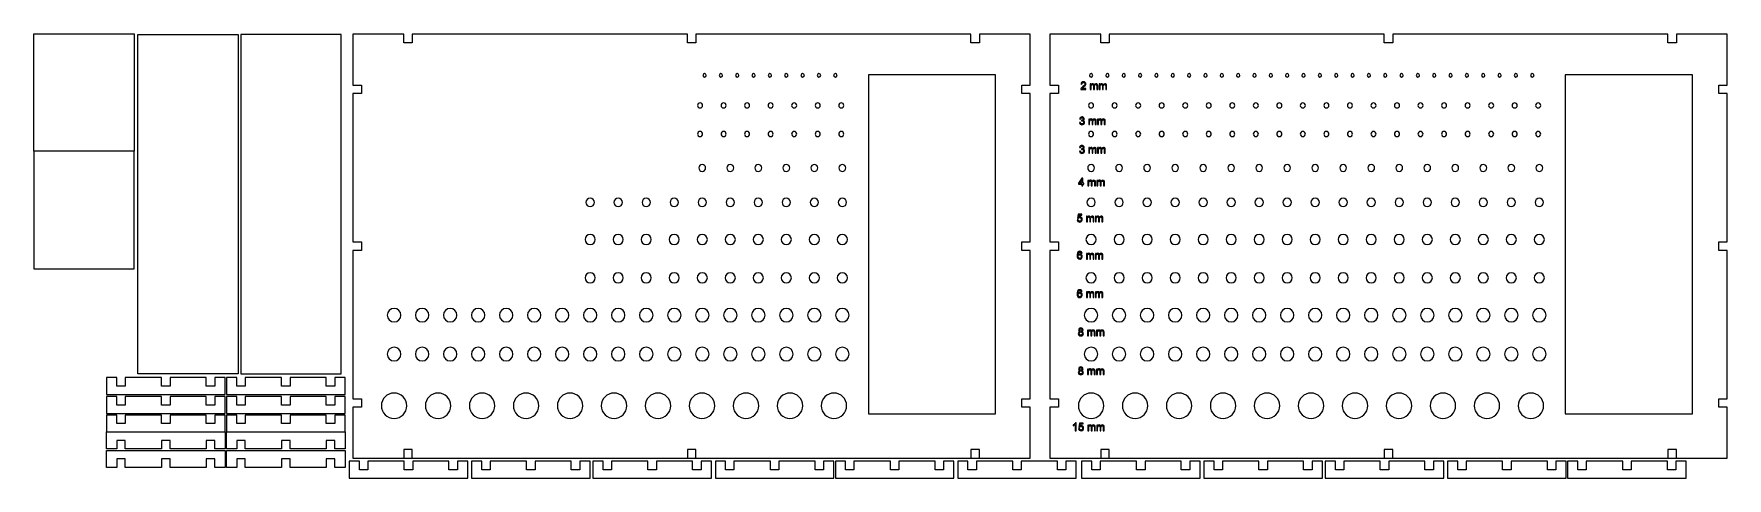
# Model space of a CAD drawing. Header units: centimetres. Extents: x -100 to 0, y 11 to 37.
import ezdxf

# ---------------------------------------------------------------- set-up
doc = ezdxf.new("R2010")
doc.units = ezdxf.units.CM
doc.header["$MEASUREMENT"] = 0
doc.layers.add('cristal', color=7, linetype='Continuous')

msp = doc.modelspace()

# ---------------------------------------------------------------- linework, layer by layer
at = {"layer": 'cristal', "lineweight": 20}
for points in [[(-78.00568, 12.1301), (-77.50568, 12.1301), (-77.50568, 12.6301), (-78.00568, 12.6301), (-78.00568, 12.1301)], [(-61.25568, 12.1301), (-60.75568, 12.1301), (-60.75568, 12.6301), (-61.25568, 12.6301), (-61.25568, 12.1301)], [(-44.50568, 12.1301), (-44.00568, 12.1301), (-44.00568, 12.6301), (-44.50568, 12.6301), (-44.50568, 12.1301)], [(-36.83651, 12.1301), (-36.33651, 12.1301), (-36.33651, 12.6301), (-36.83651, 12.6301), (-36.83651, 12.1301)], [(-20.08651, 12.1301), (-19.58651, 12.1301), (-19.58651, 12.6301), (-20.08651, 12.6301), (-20.08651, 12.1301)], [(-3.33651, 12.1301), (-2.83651, 12.1301), (-2.83651, 12.6301), (-3.33651, 12.6301), (-3.33651, 12.1301)]]:
    msp.add_lwpolyline(points, close=True, dxfattribs=at)
for points, knots in [([(-99.85495, 30.22619), (-99.85495, 30.22619), (-93.92748, 30.22619), (-93.92748, 30.22619), (-93.92748, 30.22619), (-93.92748, 30.22619), (-93.92748, 37.15139), (-93.92748, 37.15139), (-93.92748, 37.15139), (-93.92748, 37.15139), (-99.85495, 37.15139), (-99.85495, 37.15139), (-99.85495, 37.15139), (-99.85495, 37.15139), (-99.85495, 30.22619), (-99.85495, 30.22619)], [0, 0, 0, 0, 0.2, 0.2, 0.2, 0.2, 0.4, 0.4, 0.4, 0.4, 0.6, 0.6, 0.6, 0.6, 1, 1, 1, 1]), ([(-87.77846, 37.10819), (-87.77846, 37.10819), (-93.70593, 37.10819), (-93.70593, 37.10819), (-93.70593, 37.10819), (-93.70593, 37.10819), (-93.70593, 17.10819), (-93.70593, 17.10819), (-93.70593, 17.10819), (-93.70593, 17.10819), (-87.77846, 17.10819), (-87.77846, 17.10819), (-87.77846, 17.10819), (-87.77846, 17.10819), (-87.77846, 37.10819), (-87.77846, 37.10819)], [0, 0, 0, 0, 0.2, 0.2, 0.2, 0.2, 0.4, 0.4, 0.4, 0.4, 0.6, 0.6, 0.6, 0.6, 1, 1, 1, 1]), ([(-87.63734, 37.10819), (-87.63734, 37.10819), (-81.70987, 37.10819), (-81.70987, 37.10819), (-81.70987, 37.10819), (-81.70987, 37.10819), (-81.70987, 17.10819), (-81.70987, 17.10819), (-81.70987, 17.10819), (-81.70987, 17.10819), (-87.63734, 17.10819), (-87.63734, 17.10819), (-87.63734, 17.10819), (-87.63734, 17.10819), (-87.63734, 37.10819), (-87.63734, 37.10819)], [0, 0, 0, 0, 0.2, 0.2, 0.2, 0.2, 0.4, 0.4, 0.4, 0.4, 0.6, 0.6, 0.6, 0.6, 1, 1, 1, 1]), ([(-81.00568, 12.1301), (-81.00568, 12.1301), (-81.00568, 15.1301), (-81.00568, 15.1301), (-81.00568, 15.1301), (-81.00568, 15.1301), (-80.50571, 15.1301), (-80.50571, 15.1301), (-80.50571, 15.1301), (-80.50571, 15.1301), (-80.50571, 15.6301), (-80.50571, 15.6301), (-80.50571, 15.6301), (-80.50571, 15.6301), (-81.00568, 15.6301), (-81.00568, 15.6301), (-81.00568, 15.6301), (-81.00568, 15.6301), (-81.00568, 24.3801), (-81.00568, 24.3801), (-81.00568, 24.3801), (-81.00568, 24.3801), (-80.50571, 24.3801), (-80.50571, 24.3801), (-80.50571, 24.3801), (-80.50571, 24.3801), (-80.50571, 24.8801), (-80.50571, 24.8801), (-80.50571, 24.8801), (-80.50571, 24.8801), (-81.00568, 24.8801), (-81.00568, 24.8801), (-81.00568, 24.8801), (-81.00568, 24.8801), (-81.00568, 33.6301), (-81.00568, 33.6301), (-81.00568, 33.6301), (-81.00568, 33.6301), (-80.50571, 33.6301), (-80.50571, 33.6301), (-80.50571, 33.6301), (-80.50571, 33.6301), (-80.50571, 34.1301), (-80.50571, 34.1301), (-80.50571, 34.1301), (-80.50571, 34.1301), (-81.00568, 34.1301), (-81.00568, 34.1301), (-81.00568, 34.1301), (-81.00568, 34.1301), (-81.00568, 37.1301), (-81.00568, 37.1301), (-81.00568, 37.1301), (-81.00568, 37.1301), (-78.00568, 37.1301), (-78.00568, 37.1301), (-78.00568, 37.1301), (-78.00568, 37.1301), (-78.00568, 36.6301), (-78.00568, 36.6301), (-78.00568, 36.6301), (-78.00568, 36.6301), (-77.50568, 36.6301), (-77.50568, 36.6301), (-77.50568, 36.6301), (-77.50568, 36.6301), (-77.50568, 37.1301), (-77.50568, 37.1301), (-77.50568, 37.1301), (-77.50568, 37.1301), (-61.25568, 37.1301), (-61.25568, 37.1301), (-61.25568, 37.1301), (-61.25568, 37.1301), (-61.25568, 36.6301), (-61.25568, 36.6301), (-61.25568, 36.6301), (-61.25568, 36.6301), (-60.75568, 36.6301), (-60.75568, 36.6301), (-60.75568, 36.6301), (-60.75568, 36.6301), (-60.75568, 37.1301), (-60.75568, 37.1301), (-60.75568, 37.1301), (-60.75568, 37.1301), (-44.50568, 37.1301), (-44.50568, 37.1301), (-44.50568, 37.1301), (-44.50568, 37.1301), (-44.50568, 36.6301), (-44.50568, 36.6301), (-44.50568, 36.6301), (-44.50568, 36.6301), (-44.00568, 36.6301), (-44.00568, 36.6301), (-44.00568, 36.6301), (-44.00568, 36.6301), (-44.00568, 37.1301), (-44.00568, 37.1301), (-44.00568, 37.1301), (-44.00568, 37.1301), (-41.00568, 37.1301), (-41.00568, 37.1301), (-41.00568, 37.1301), (-41.00568, 37.1301), (-41.00568, 34.1301), (-41.00568, 34.1301), (-41.00568, 34.1301), (-41.00568, 34.1301), (-41.50569, 34.1301), (-41.50569, 34.1301), (-41.50569, 34.1301), (-41.50569, 34.1301), (-41.50569, 33.6301), (-41.50569, 33.6301), (-41.50569, 33.6301), (-41.50569, 33.6301), (-41.00568, 33.6301), (-41.00568, 33.6301), (-41.00568, 33.6301), (-41.00568, 33.6301), (-41.00568, 24.8801), (-41.00568, 24.8801), (-41.00568, 24.8801), (-41.00568, 24.8801), (-41.50569, 24.8801), (-41.50569, 24.8801), (-41.50569, 24.8801), (-41.50569, 24.8801), (-41.50569, 24.3801), (-41.50569, 24.3801), (-41.50569, 24.3801), (-41.50569, 24.3801), (-41.00568, 24.3801), (-41.00568, 24.3801), (-41.00568, 24.3801), (-41.00568, 24.3801), (-41.00568, 15.6301), (-41.00568, 15.6301), (-41.00568, 15.6301), (-41.00568, 15.6301), (-41.50569, 15.6301), (-41.50569, 15.6301), (-41.50569, 15.6301), (-41.50569, 15.6301), (-41.50569, 15.1301), (-41.50569, 15.1301), (-41.50569, 15.1301), (-41.50569, 15.1301), (-41.00568, 15.1301), (-41.00568, 15.1301), (-41.00568, 15.1301), (-41.00568, 15.1301), (-41.00568, 12.1301), (-41.00568, 12.1301), (-41.00568, 12.1301), (-41.00568, 12.1301), (-81.00568, 12.1301), (-81.00568, 12.1301)], [0, 0, 0, 0, 0.024390244, 0.024390244, 0.024390244, 0.024390244, 0.048780488, 0.048780488, 0.048780488, 0.048780488, 0.073170732, 0.073170732, 0.073170732, 0.073170732, 0.097560976, 0.097560976, 0.097560976, 0.097560976, 0.12195122, 0.12195122, 0.12195122, 0.12195122, 0.146341463, 0.146341463, 0.146341463, 0.146341463, 0.170731707, 0.170731707, 0.170731707, 0.170731707, 0.195121951, 0.195121951, 0.195121951, 0.195121951, 0.219512195, 0.219512195, 0.219512195, 0.219512195, 0.243902439, 0.243902439, 0.243902439, 0.243902439, 0.268292683, 0.268292683, 0.268292683, 0.268292683, 0.292682927, 0.292682927, 0.292682927, 0.292682927, 0.317073171, 0.317073171, 0.317073171, 0.317073171, 0.341463415, 0.341463415, 0.341463415, 0.341463415, 0.365853659, 0.365853659, 0.365853659, 0.365853659, 0.390243902, 0.390243902, 0.390243902, 0.390243902, 0.414634146, 0.414634146, 0.414634146, 0.414634146, 0.43902439, 0.43902439, 0.43902439, 0.43902439, 0.463414634, 0.463414634, 0.463414634, 0.463414634, 0.487804878, 0.487804878, 0.487804878, 0.487804878, 0.512195122, 0.512195122, 0.512195122, 0.512195122, 0.536585366, 0.536585366, 0.536585366, 0.536585366, 0.56097561, 0.56097561, 0.56097561, 0.56097561, 0.585365854, 0.585365854, 0.585365854, 0.585365854, 0.609756098, 0.609756098, 0.609756098, 0.609756098, 0.634146341, 0.634146341, 0.634146341, 0.634146341, 0.658536585, 0.658536585, 0.658536585, 0.658536585, 0.682926829, 0.682926829, 0.682926829, 0.682926829, 0.707317073, 0.707317073, 0.707317073, 0.707317073, 0.731707317, 0.731707317, 0.731707317, 0.731707317, 0.756097561, 0.756097561, 0.756097561, 0.756097561, 0.780487805, 0.780487805, 0.780487805, 0.780487805, 0.804878049, 0.804878049, 0.804878049, 0.804878049, 0.829268293, 0.829268293, 0.829268293, 0.829268293, 0.853658537, 0.853658537, 0.853658537, 0.853658537, 0.87804878, 0.87804878, 0.87804878, 0.87804878, 0.902439024, 0.902439024, 0.902439024, 0.902439024, 0.926829268, 0.926829268, 0.926829268, 0.926829268, 0.951219512, 0.951219512, 0.951219512, 0.951219512, 1, 1, 1, 1]), ([(-39.83651, 12.1301), (-39.83651, 12.1301), (-39.83651, 15.1301), (-39.83651, 15.1301), (-39.83651, 15.1301), (-39.83651, 15.1301), (-39.33654, 15.1301), (-39.33654, 15.1301), (-39.33654, 15.1301), (-39.33654, 15.1301), (-39.33654, 15.6301), (-39.33654, 15.6301), (-39.33654, 15.6301), (-39.33654, 15.6301), (-39.83651, 15.6301), (-39.83651, 15.6301), (-39.83651, 15.6301), (-39.83651, 15.6301), (-39.83651, 24.3801), (-39.83651, 24.3801), (-39.83651, 24.3801), (-39.83651, 24.3801), (-39.33654, 24.3801), (-39.33654, 24.3801), (-39.33654, 24.3801), (-39.33654, 24.3801), (-39.33654, 24.8801), (-39.33654, 24.8801), (-39.33654, 24.8801), (-39.33654, 24.8801), (-39.83651, 24.8801), (-39.83651, 24.8801), (-39.83651, 24.8801), (-39.83651, 24.8801), (-39.83651, 33.6301), (-39.83651, 33.6301), (-39.83651, 33.6301), (-39.83651, 33.6301), (-39.33654, 33.6301), (-39.33654, 33.6301), (-39.33654, 33.6301), (-39.33654, 33.6301), (-39.33654, 34.1301), (-39.33654, 34.1301), (-39.33654, 34.1301), (-39.33654, 34.1301), (-39.83651, 34.1301), (-39.83651, 34.1301), (-39.83651, 34.1301), (-39.83651, 34.1301), (-39.83651, 37.1301), (-39.83651, 37.1301), (-39.83651, 37.1301), (-39.83651, 37.1301), (-36.83651, 37.1301), (-36.83651, 37.1301), (-36.83651, 37.1301), (-36.83651, 37.1301), (-36.83651, 36.6301), (-36.83651, 36.6301), (-36.83651, 36.6301), (-36.83651, 36.6301), (-36.33651, 36.6301), (-36.33651, 36.6301), (-36.33651, 36.6301), (-36.33651, 36.6301), (-36.33651, 37.1301), (-36.33651, 37.1301), (-36.33651, 37.1301), (-36.33651, 37.1301), (-20.08651, 37.1301), (-20.08651, 37.1301), (-20.08651, 37.1301), (-20.08651, 37.1301), (-20.08651, 36.6301), (-20.08651, 36.6301), (-20.08651, 36.6301), (-20.08651, 36.6301), (-19.58651, 36.6301), (-19.58651, 36.6301), (-19.58651, 36.6301), (-19.58651, 36.6301), (-19.58651, 37.1301), (-19.58651, 37.1301), (-19.58651, 37.1301), (-19.58651, 37.1301), (-3.33651, 37.1301), (-3.33651, 37.1301), (-3.33651, 37.1301), (-3.33651, 37.1301), (-3.33651, 36.6301), (-3.33651, 36.6301), (-3.33651, 36.6301), (-3.33651, 36.6301), (-2.83651, 36.6301), (-2.83651, 36.6301), (-2.83651, 36.6301), (-2.83651, 36.6301), (-2.83651, 37.1301), (-2.83651, 37.1301), (-2.83651, 37.1301), (-2.83651, 37.1301), (0.16349, 37.1301), (0.16349, 37.1301), (0.16349, 37.1301), (0.16349, 37.1301), (0.16349, 34.1301), (0.16349, 34.1301), (0.16349, 34.1301), (0.16349, 34.1301), (-0.33652, 34.1301), (-0.33652, 34.1301), (-0.33652, 34.1301), (-0.33652, 34.1301), (-0.33652, 33.6301), (-0.33652, 33.6301), (-0.33652, 33.6301), (-0.33652, 33.6301), (0.16349, 33.6301), (0.16349, 33.6301), (0.16349, 33.6301), (0.16349, 33.6301), (0.16349, 24.8801), (0.16349, 24.8801), (0.16349, 24.8801), (0.16349, 24.8801), (-0.33652, 24.8801), (-0.33652, 24.8801), (-0.33652, 24.8801), (-0.33652, 24.8801), (-0.33652, 24.3801), (-0.33652, 24.3801), (-0.33652, 24.3801), (-0.33652, 24.3801), (0.16349, 24.3801), (0.16349, 24.3801), (0.16349, 24.3801), (0.16349, 24.3801), (0.16349, 15.6301), (0.16349, 15.6301), (0.16349, 15.6301), (0.16349, 15.6301), (-0.33652, 15.6301), (-0.33652, 15.6301), (-0.33652, 15.6301), (-0.33652, 15.6301), (-0.33652, 15.1301), (-0.33652, 15.1301), (-0.33652, 15.1301), (-0.33652, 15.1301), (0.16349, 15.1301), (0.16349, 15.1301), (0.16349, 15.1301), (0.16349, 15.1301), (0.16349, 12.1301), (0.16349, 12.1301), (0.16349, 12.1301), (0.16349, 12.1301), (-39.83651, 12.1301), (-39.83651, 12.1301)], [0, 0, 0, 0, 0.024390244, 0.024390244, 0.024390244, 0.024390244, 0.048780488, 0.048780488, 0.048780488, 0.048780488, 0.073170732, 0.073170732, 0.073170732, 0.073170732, 0.097560976, 0.097560976, 0.097560976, 0.097560976, 0.12195122, 0.12195122, 0.12195122, 0.12195122, 0.146341463, 0.146341463, 0.146341463, 0.146341463, 0.170731707, 0.170731707, 0.170731707, 0.170731707, 0.195121951, 0.195121951, 0.195121951, 0.195121951, 0.219512195, 0.219512195, 0.219512195, 0.219512195, 0.243902439, 0.243902439, 0.243902439, 0.243902439, 0.268292683, 0.268292683, 0.268292683, 0.268292683, 0.292682927, 0.292682927, 0.292682927, 0.292682927, 0.317073171, 0.317073171, 0.317073171, 0.317073171, 0.341463415, 0.341463415, 0.341463415, 0.341463415, 0.365853659, 0.365853659, 0.365853659, 0.365853659, 0.390243902, 0.390243902, 0.390243902, 0.390243902, 0.414634146, 0.414634146, 0.414634146, 0.414634146, 0.43902439, 0.43902439, 0.43902439, 0.43902439, 0.463414634, 0.463414634, 0.463414634, 0.463414634, 0.487804878, 0.487804878, 0.487804878, 0.487804878, 0.512195122, 0.512195122, 0.512195122, 0.512195122, 0.536585366, 0.536585366, 0.536585366, 0.536585366, 0.56097561, 0.56097561, 0.56097561, 0.56097561, 0.585365854, 0.585365854, 0.585365854, 0.585365854, 0.609756098, 0.609756098, 0.609756098, 0.609756098, 0.634146341, 0.634146341, 0.634146341, 0.634146341, 0.658536585, 0.658536585, 0.658536585, 0.658536585, 0.682926829, 0.682926829, 0.682926829, 0.682926829, 0.707317073, 0.707317073, 0.707317073, 0.707317073, 0.731707317, 0.731707317, 0.731707317, 0.731707317, 0.756097561, 0.756097561, 0.756097561, 0.756097561, 0.780487805, 0.780487805, 0.780487805, 0.780487805, 0.804878049, 0.804878049, 0.804878049, 0.804878049, 0.829268293, 0.829268293, 0.829268293, 0.829268293, 0.853658537, 0.853658537, 0.853658537, 0.853658537, 0.87804878, 0.87804878, 0.87804878, 0.87804878, 0.902439024, 0.902439024, 0.902439024, 0.902439024, 0.926829268, 0.926829268, 0.926829268, 0.926829268, 0.951219512, 0.951219512, 0.951219512, 0.951219512, 1, 1, 1, 1]), ([(-60.23577, 34.80736), (-60.18055, 34.80736), (-60.13577, 34.76258), (-60.13577, 34.70736), (-60.13577, 34.70736), (-60.13577, 34.65214), (-60.18055, 34.60736), (-60.23577, 34.60736), (-60.23577, 34.60736), (-60.29099, 34.60736), (-60.33577, 34.65214), (-60.33577, 34.70736), (-60.33577, 34.70736), (-60.33577, 34.76258), (-60.29099, 34.80736), (-60.23577, 34.80736)], [0, 0, 0, 0, 0.2, 0.2, 0.2, 0.2, 0.4, 0.4, 0.4, 0.4, 0.6, 0.6, 0.6, 0.6, 1, 1, 1, 1]), ([(-59.27046, 34.80736), (-59.21524, 34.80736), (-59.17046, 34.76258), (-59.17046, 34.70736), (-59.17046, 34.70736), (-59.17046, 34.65214), (-59.21524, 34.60736), (-59.27046, 34.60736), (-59.27046, 34.60736), (-59.32568, 34.60736), (-59.37046, 34.65214), (-59.37046, 34.70736), (-59.37046, 34.70736), (-59.37046, 34.76258), (-59.32568, 34.80736), (-59.27046, 34.80736)], [0, 0, 0, 0, 0.2, 0.2, 0.2, 0.2, 0.4, 0.4, 0.4, 0.4, 0.6, 0.6, 0.6, 0.6, 1, 1, 1, 1]), ([(-58.30515, 34.80736), (-58.24993, 34.80736), (-58.20515, 34.76258), (-58.20515, 34.70736), (-58.20515, 34.70736), (-58.20515, 34.65214), (-58.24993, 34.60736), (-58.30515, 34.60736), (-58.30515, 34.60736), (-58.36037, 34.60736), (-58.40515, 34.65214), (-58.40515, 34.70736), (-58.40515, 34.70736), (-58.40515, 34.76258), (-58.36037, 34.80736), (-58.30515, 34.80736)], [0, 0, 0, 0, 0.2, 0.2, 0.2, 0.2, 0.4, 0.4, 0.4, 0.4, 0.6, 0.6, 0.6, 0.6, 1, 1, 1, 1]), ([(-57.33984, 34.80736), (-57.28462, 34.80736), (-57.23984, 34.76258), (-57.23984, 34.70736), (-57.23984, 34.70736), (-57.23984, 34.65214), (-57.28462, 34.60736), (-57.33984, 34.60736), (-57.33984, 34.60736), (-57.39506, 34.60736), (-57.43984, 34.65214), (-57.43984, 34.70736), (-57.43984, 34.70736), (-57.43984, 34.76258), (-57.39506, 34.80736), (-57.33984, 34.80736)], [0, 0, 0, 0, 0.2, 0.2, 0.2, 0.2, 0.4, 0.4, 0.4, 0.4, 0.6, 0.6, 0.6, 0.6, 1, 1, 1, 1]), ([(-56.37453, 34.80736), (-56.31931, 34.80736), (-56.27453, 34.76258), (-56.27453, 34.70736), (-56.27453, 34.70736), (-56.27453, 34.65214), (-56.31931, 34.60736), (-56.37453, 34.60736), (-56.37453, 34.60736), (-56.42975, 34.60736), (-56.47453, 34.65214), (-56.47453, 34.70736), (-56.47453, 34.70736), (-56.47453, 34.76258), (-56.42975, 34.80736), (-56.37453, 34.80736)], [0, 0, 0, 0, 0.2, 0.2, 0.2, 0.2, 0.4, 0.4, 0.4, 0.4, 0.6, 0.6, 0.6, 0.6, 1, 1, 1, 1]), ([(-55.40922, 34.80736), (-55.354, 34.80736), (-55.30922, 34.76258), (-55.30922, 34.70736), (-55.30922, 34.70736), (-55.30922, 34.65214), (-55.354, 34.60736), (-55.40922, 34.60736), (-55.40922, 34.60736), (-55.46444, 34.60736), (-55.50922, 34.65214), (-55.50922, 34.70736), (-55.50922, 34.70736), (-55.50922, 34.76258), (-55.46444, 34.80736), (-55.40922, 34.80736)], [0, 0, 0, 0, 0.2, 0.2, 0.2, 0.2, 0.4, 0.4, 0.4, 0.4, 0.6, 0.6, 0.6, 0.6, 1, 1, 1, 1]), ([(-54.44391, 34.80736), (-54.38869, 34.80736), (-54.34391, 34.76258), (-54.34391, 34.70736), (-54.34391, 34.70736), (-54.34391, 34.65214), (-54.38869, 34.60736), (-54.44391, 34.60736), (-54.44391, 34.60736), (-54.49913, 34.60736), (-54.54391, 34.65214), (-54.54391, 34.70736), (-54.54391, 34.70736), (-54.54391, 34.76258), (-54.49913, 34.80736), (-54.44391, 34.80736)], [0, 0, 0, 0, 0.2, 0.2, 0.2, 0.2, 0.4, 0.4, 0.4, 0.4, 0.6, 0.6, 0.6, 0.6, 1, 1, 1, 1]), ([(-53.4786, 34.80736), (-53.42338, 34.80736), (-53.3786, 34.76258), (-53.3786, 34.70736), (-53.3786, 34.70736), (-53.3786, 34.65214), (-53.42338, 34.60736), (-53.4786, 34.60736), (-53.4786, 34.60736), (-53.53382, 34.60736), (-53.5786, 34.65214), (-53.5786, 34.70736), (-53.5786, 34.70736), (-53.5786, 34.76258), (-53.53382, 34.80736), (-53.4786, 34.80736)], [0, 0, 0, 0, 0.2, 0.2, 0.2, 0.2, 0.4, 0.4, 0.4, 0.4, 0.6, 0.6, 0.6, 0.6, 1, 1, 1, 1]), ([(-52.51329, 34.80736), (-52.45807, 34.80736), (-52.41329, 34.76258), (-52.41329, 34.70736), (-52.41329, 34.70736), (-52.41329, 34.65214), (-52.45807, 34.60736), (-52.51329, 34.60736), (-52.51329, 34.60736), (-52.56851, 34.60736), (-52.61329, 34.65214), (-52.61329, 34.70736), (-52.61329, 34.70736), (-52.61329, 34.76258), (-52.56851, 34.80736), (-52.51329, 34.80736)], [0, 0, 0, 0, 0.2, 0.2, 0.2, 0.2, 0.4, 0.4, 0.4, 0.4, 0.6, 0.6, 0.6, 0.6, 1, 1, 1, 1]), ([(-50.56376, 34.73342), (-50.56376, 34.73342), (-43.05025, 34.73342), (-43.05025, 34.73342), (-43.05025, 34.73342), (-43.05025, 34.73342), (-43.05025, 14.73342), (-43.05025, 14.73342), (-43.05025, 14.73342), (-43.05025, 14.73342), (-50.56376, 14.73342), (-50.56376, 14.73342), (-50.56376, 14.73342), (-50.56376, 14.73342), (-50.56376, 34.73342), (-50.56376, 34.73342)], [0, 0, 0, 0, 0.2, 0.2, 0.2, 0.2, 0.4, 0.4, 0.4, 0.4, 0.6, 0.6, 0.6, 0.6, 1, 1, 1, 1]), ([(-37.40748, 34.80736), (-37.35226, 34.80736), (-37.30748, 34.76258), (-37.30748, 34.70736), (-37.30748, 34.70736), (-37.30748, 34.65214), (-37.35226, 34.60736), (-37.40748, 34.60736), (-37.40748, 34.60736), (-37.4627, 34.60736), (-37.50748, 34.65214), (-37.50748, 34.70736), (-37.50748, 34.70736), (-37.50748, 34.76258), (-37.4627, 34.80736), (-37.40748, 34.80736)], [0, 0, 0, 0, 0.2, 0.2, 0.2, 0.2, 0.4, 0.4, 0.4, 0.4, 0.6, 0.6, 0.6, 0.6, 1, 1, 1, 1]), ([(-36.44216, 34.80736), (-36.38694, 34.80736), (-36.34216, 34.76258), (-36.34216, 34.70736), (-36.34216, 34.70736), (-36.34216, 34.65214), (-36.38694, 34.60736), (-36.44216, 34.60736), (-36.44216, 34.60736), (-36.49738, 34.60736), (-36.54216, 34.65214), (-36.54216, 34.70736), (-36.54216, 34.70736), (-36.54216, 34.76258), (-36.49738, 34.80736), (-36.44216, 34.80736)], [0, 0, 0, 0, 0.2, 0.2, 0.2, 0.2, 0.4, 0.4, 0.4, 0.4, 0.6, 0.6, 0.6, 0.6, 1, 1, 1, 1]), ([(-35.47685, 34.80736), (-35.42163, 34.80736), (-35.37685, 34.76258), (-35.37685, 34.70736), (-35.37685, 34.70736), (-35.37685, 34.65214), (-35.42163, 34.60736), (-35.47685, 34.60736), (-35.47685, 34.60736), (-35.53207, 34.60736), (-35.57685, 34.65214), (-35.57685, 34.70736), (-35.57685, 34.70736), (-35.57685, 34.76258), (-35.53207, 34.80736), (-35.47685, 34.80736)], [0, 0, 0, 0, 0.2, 0.2, 0.2, 0.2, 0.4, 0.4, 0.4, 0.4, 0.6, 0.6, 0.6, 0.6, 1, 1, 1, 1]), ([(-34.51154, 34.80736), (-34.45632, 34.80736), (-34.41154, 34.76258), (-34.41154, 34.70736), (-34.41154, 34.70736), (-34.41154, 34.65214), (-34.45632, 34.60736), (-34.51154, 34.60736), (-34.51154, 34.60736), (-34.56676, 34.60736), (-34.61154, 34.65214), (-34.61154, 34.70736), (-34.61154, 34.70736), (-34.61154, 34.76258), (-34.56676, 34.80736), (-34.51154, 34.80736)], [0, 0, 0, 0, 0.2, 0.2, 0.2, 0.2, 0.4, 0.4, 0.4, 0.4, 0.6, 0.6, 0.6, 0.6, 1, 1, 1, 1]), ([(-33.54623, 34.80736), (-33.49101, 34.80736), (-33.44623, 34.76258), (-33.44623, 34.70736), (-33.44623, 34.70736), (-33.44623, 34.65214), (-33.49101, 34.60736), (-33.54623, 34.60736), (-33.54623, 34.60736), (-33.60145, 34.60736), (-33.64623, 34.65214), (-33.64623, 34.70736), (-33.64623, 34.70736), (-33.64623, 34.76258), (-33.60145, 34.80736), (-33.54623, 34.80736)], [0, 0, 0, 0, 0.2, 0.2, 0.2, 0.2, 0.4, 0.4, 0.4, 0.4, 0.6, 0.6, 0.6, 0.6, 1, 1, 1, 1]), ([(-32.58092, 34.80736), (-32.5257, 34.80736), (-32.48092, 34.76258), (-32.48092, 34.70736), (-32.48092, 34.70736), (-32.48092, 34.65214), (-32.5257, 34.60736), (-32.58092, 34.60736), (-32.58092, 34.60736), (-32.63614, 34.60736), (-32.68092, 34.65214), (-32.68092, 34.70736), (-32.68092, 34.70736), (-32.68092, 34.76258), (-32.63614, 34.80736), (-32.58092, 34.80736)], [0, 0, 0, 0, 0.2, 0.2, 0.2, 0.2, 0.4, 0.4, 0.4, 0.4, 0.6, 0.6, 0.6, 0.6, 1, 1, 1, 1]), ([(-31.61562, 34.80736), (-31.5604, 34.80736), (-31.51562, 34.76258), (-31.51562, 34.70736), (-31.51562, 34.70736), (-31.51562, 34.65214), (-31.5604, 34.60736), (-31.61562, 34.60736), (-31.61562, 34.60736), (-31.67084, 34.60736), (-31.71562, 34.65214), (-31.71562, 34.70736), (-31.71562, 34.70736), (-31.71562, 34.76258), (-31.67084, 34.80736), (-31.61562, 34.80736)], [0, 0, 0, 0, 0.2, 0.2, 0.2, 0.2, 0.4, 0.4, 0.4, 0.4, 0.6, 0.6, 0.6, 0.6, 1, 1, 1, 1]), ([(-30.65031, 34.80736), (-30.59509, 34.80736), (-30.55031, 34.76258), (-30.55031, 34.70736), (-30.55031, 34.70736), (-30.55031, 34.65214), (-30.59509, 34.60736), (-30.65031, 34.60736), (-30.65031, 34.60736), (-30.70553, 34.60736), (-30.75031, 34.65214), (-30.75031, 34.70736), (-30.75031, 34.70736), (-30.75031, 34.76258), (-30.70553, 34.80736), (-30.65031, 34.80736)], [0, 0, 0, 0, 0.2, 0.2, 0.2, 0.2, 0.4, 0.4, 0.4, 0.4, 0.6, 0.6, 0.6, 0.6, 1, 1, 1, 1]), ([(-29.685, 34.80736), (-29.62978, 34.80736), (-29.585, 34.76258), (-29.585, 34.70736), (-29.585, 34.70736), (-29.585, 34.65214), (-29.62978, 34.60736), (-29.685, 34.60736), (-29.685, 34.60736), (-29.74022, 34.60736), (-29.785, 34.65214), (-29.785, 34.70736), (-29.785, 34.70736), (-29.785, 34.76258), (-29.74022, 34.80736), (-29.685, 34.80736)], [0, 0, 0, 0, 0.2, 0.2, 0.2, 0.2, 0.4, 0.4, 0.4, 0.4, 0.6, 0.6, 0.6, 0.6, 1, 1, 1, 1]), ([(-28.71969, 34.80736), (-28.66447, 34.80736), (-28.61969, 34.76258), (-28.61969, 34.70736), (-28.61969, 34.70736), (-28.61969, 34.65214), (-28.66447, 34.60736), (-28.71969, 34.60736), (-28.71969, 34.60736), (-28.77491, 34.60736), (-28.81969, 34.65214), (-28.81969, 34.70736), (-28.81969, 34.70736), (-28.81969, 34.76258), (-28.77491, 34.80736), (-28.71969, 34.80736)], [0, 0, 0, 0, 0.2, 0.2, 0.2, 0.2, 0.4, 0.4, 0.4, 0.4, 0.6, 0.6, 0.6, 0.6, 1, 1, 1, 1]), ([(-27.75438, 34.80736), (-27.69916, 34.80736), (-27.65438, 34.76258), (-27.65438, 34.70736), (-27.65438, 34.70736), (-27.65438, 34.65214), (-27.69916, 34.60736), (-27.75438, 34.60736), (-27.75438, 34.60736), (-27.8096, 34.60736), (-27.85438, 34.65214), (-27.85438, 34.70736), (-27.85438, 34.70736), (-27.85438, 34.76258), (-27.8096, 34.80736), (-27.75438, 34.80736)], [0, 0, 0, 0, 0.2, 0.2, 0.2, 0.2, 0.4, 0.4, 0.4, 0.4, 0.6, 0.6, 0.6, 0.6, 1, 1, 1, 1]), ([(-26.78907, 34.80736), (-26.73385, 34.80736), (-26.68907, 34.76258), (-26.68907, 34.70736), (-26.68907, 34.70736), (-26.68907, 34.65214), (-26.73385, 34.60736), (-26.78907, 34.60736), (-26.78907, 34.60736), (-26.84429, 34.60736), (-26.88907, 34.65214), (-26.88907, 34.70736), (-26.88907, 34.70736), (-26.88907, 34.76258), (-26.84429, 34.80736), (-26.78907, 34.80736)], [0, 0, 0, 0, 0.2, 0.2, 0.2, 0.2, 0.4, 0.4, 0.4, 0.4, 0.6, 0.6, 0.6, 0.6, 1, 1, 1, 1]), ([(-25.82376, 34.80736), (-25.76854, 34.80736), (-25.72376, 34.76258), (-25.72376, 34.70736), (-25.72376, 34.70736), (-25.72376, 34.65214), (-25.76854, 34.60736), (-25.82376, 34.60736), (-25.82376, 34.60736), (-25.87898, 34.60736), (-25.92376, 34.65214), (-25.92376, 34.70736), (-25.92376, 34.70736), (-25.92376, 34.76258), (-25.87898, 34.80736), (-25.82376, 34.80736)], [0, 0, 0, 0, 0.2, 0.2, 0.2, 0.2, 0.4, 0.4, 0.4, 0.4, 0.6, 0.6, 0.6, 0.6, 1, 1, 1, 1]), ([(-24.85845, 34.80736), (-24.80323, 34.80736), (-24.75845, 34.76258), (-24.75845, 34.70736), (-24.75845, 34.70736), (-24.75845, 34.65214), (-24.80323, 34.60736), (-24.85845, 34.60736), (-24.85845, 34.60736), (-24.91367, 34.60736), (-24.95845, 34.65214), (-24.95845, 34.70736), (-24.95845, 34.70736), (-24.95845, 34.76258), (-24.91367, 34.80736), (-24.85845, 34.80736)], [0, 0, 0, 0, 0.2, 0.2, 0.2, 0.2, 0.4, 0.4, 0.4, 0.4, 0.6, 0.6, 0.6, 0.6, 1, 1, 1, 1]), ([(-23.89314, 34.80736), (-23.83792, 34.80736), (-23.79314, 34.76258), (-23.79314, 34.70736), (-23.79314, 34.70736), (-23.79314, 34.65214), (-23.83792, 34.60736), (-23.89314, 34.60736), (-23.89314, 34.60736), (-23.94836, 34.60736), (-23.99314, 34.65214), (-23.99314, 34.70736), (-23.99314, 34.70736), (-23.99314, 34.76258), (-23.94836, 34.80736), (-23.89314, 34.80736)], [0, 0, 0, 0, 0.2, 0.2, 0.2, 0.2, 0.4, 0.4, 0.4, 0.4, 0.6, 0.6, 0.6, 0.6, 1, 1, 1, 1]), ([(-22.92783, 34.80736), (-22.87261, 34.80736), (-22.82783, 34.76258), (-22.82783, 34.70736), (-22.82783, 34.70736), (-22.82783, 34.65214), (-22.87261, 34.60736), (-22.92783, 34.60736), (-22.92783, 34.60736), (-22.98305, 34.60736), (-23.02783, 34.65214), (-23.02783, 34.70736), (-23.02783, 34.70736), (-23.02783, 34.76258), (-22.98305, 34.80736), (-22.92783, 34.80736)], [0, 0, 0, 0, 0.2, 0.2, 0.2, 0.2, 0.4, 0.4, 0.4, 0.4, 0.6, 0.6, 0.6, 0.6, 1, 1, 1, 1]), ([(-21.96252, 34.80736), (-21.9073, 34.80736), (-21.86252, 34.76258), (-21.86252, 34.70736), (-21.86252, 34.70736), (-21.86252, 34.65214), (-21.9073, 34.60736), (-21.96252, 34.60736), (-21.96252, 34.60736), (-22.01774, 34.60736), (-22.06252, 34.65214), (-22.06252, 34.70736), (-22.06252, 34.70736), (-22.06252, 34.76258), (-22.01774, 34.80736), (-21.96252, 34.80736)], [0, 0, 0, 0, 0.2, 0.2, 0.2, 0.2, 0.4, 0.4, 0.4, 0.4, 0.6, 0.6, 0.6, 0.6, 1, 1, 1, 1]), ([(-20.99721, 34.80736), (-20.94199, 34.80736), (-20.89721, 34.76258), (-20.89721, 34.70736), (-20.89721, 34.70736), (-20.89721, 34.65214), (-20.94199, 34.60736), (-20.99721, 34.60736), (-20.99721, 34.60736), (-21.05243, 34.60736), (-21.09721, 34.65214), (-21.09721, 34.70736), (-21.09721, 34.70736), (-21.09721, 34.76258), (-21.05243, 34.80736), (-20.99721, 34.80736)], [0, 0, 0, 0, 0.2, 0.2, 0.2, 0.2, 0.4, 0.4, 0.4, 0.4, 0.6, 0.6, 0.6, 0.6, 1, 1, 1, 1]), ([(-20.03191, 34.80736), (-19.97669, 34.80736), (-19.93191, 34.76258), (-19.93191, 34.70736), (-19.93191, 34.70736), (-19.93191, 34.65214), (-19.97669, 34.60736), (-20.03191, 34.60736), (-20.03191, 34.60736), (-20.08713, 34.60736), (-20.13191, 34.65214), (-20.13191, 34.70736), (-20.13191, 34.70736), (-20.13191, 34.76258), (-20.08713, 34.80736), (-20.03191, 34.80736)], [0, 0, 0, 0, 0.2, 0.2, 0.2, 0.2, 0.4, 0.4, 0.4, 0.4, 0.6, 0.6, 0.6, 0.6, 1, 1, 1, 1]), ([(-19.0666, 34.80736), (-19.01138, 34.80736), (-18.9666, 34.76258), (-18.9666, 34.70736), (-18.9666, 34.70736), (-18.9666, 34.65214), (-19.01138, 34.60736), (-19.0666, 34.60736), (-19.0666, 34.60736), (-19.12182, 34.60736), (-19.1666, 34.65214), (-19.1666, 34.70736), (-19.1666, 34.70736), (-19.1666, 34.76258), (-19.12182, 34.80736), (-19.0666, 34.80736)], [0, 0, 0, 0, 0.2, 0.2, 0.2, 0.2, 0.4, 0.4, 0.4, 0.4, 0.6, 0.6, 0.6, 0.6, 1, 1, 1, 1]), ([(-18.10129, 34.80736), (-18.04607, 34.80736), (-18.00129, 34.76258), (-18.00129, 34.70736), (-18.00129, 34.70736), (-18.00129, 34.65214), (-18.04607, 34.60736), (-18.10129, 34.60736), (-18.10129, 34.60736), (-18.15651, 34.60736), (-18.20129, 34.65214), (-18.20129, 34.70736), (-18.20129, 34.70736), (-18.20129, 34.76258), (-18.15651, 34.80736), (-18.10129, 34.80736)], [0, 0, 0, 0, 0.2, 0.2, 0.2, 0.2, 0.4, 0.4, 0.4, 0.4, 0.6, 0.6, 0.6, 0.6, 1, 1, 1, 1]), ([(-17.13598, 34.80736), (-17.08076, 34.80736), (-17.03598, 34.76258), (-17.03598, 34.70736), (-17.03598, 34.70736), (-17.03598, 34.65214), (-17.08076, 34.60736), (-17.13598, 34.60736), (-17.13598, 34.60736), (-17.1912, 34.60736), (-17.23598, 34.65214), (-17.23598, 34.70736), (-17.23598, 34.70736), (-17.23598, 34.76258), (-17.1912, 34.80736), (-17.13598, 34.80736)], [0, 0, 0, 0, 0.2, 0.2, 0.2, 0.2, 0.4, 0.4, 0.4, 0.4, 0.6, 0.6, 0.6, 0.6, 1, 1, 1, 1]), ([(-16.17067, 34.80736), (-16.11545, 34.80736), (-16.07067, 34.76258), (-16.07067, 34.70736), (-16.07067, 34.70736), (-16.07067, 34.65214), (-16.11545, 34.60736), (-16.17067, 34.60736), (-16.17067, 34.60736), (-16.22589, 34.60736), (-16.27067, 34.65214), (-16.27067, 34.70736), (-16.27067, 34.70736), (-16.27067, 34.76258), (-16.22589, 34.80736), (-16.17067, 34.80736)], [0, 0, 0, 0, 0.2, 0.2, 0.2, 0.2, 0.4, 0.4, 0.4, 0.4, 0.6, 0.6, 0.6, 0.6, 1, 1, 1, 1]), ([(-15.20536, 34.80736), (-15.15014, 34.80736), (-15.10536, 34.76258), (-15.10536, 34.70736), (-15.10536, 34.70736), (-15.10536, 34.65214), (-15.15014, 34.60736), (-15.20536, 34.60736), (-15.20536, 34.60736), (-15.26058, 34.60736), (-15.30536, 34.65214), (-15.30536, 34.70736), (-15.30536, 34.70736), (-15.30536, 34.76258), (-15.26058, 34.80736), (-15.20536, 34.80736)], [0, 0, 0, 0, 0.2, 0.2, 0.2, 0.2, 0.4, 0.4, 0.4, 0.4, 0.6, 0.6, 0.6, 0.6, 1, 1, 1, 1]), ([(-14.24005, 34.80736), (-14.18483, 34.80736), (-14.14005, 34.76258), (-14.14005, 34.70736), (-14.14005, 34.70736), (-14.14005, 34.65214), (-14.18483, 34.60736), (-14.24005, 34.60736), (-14.24005, 34.60736), (-14.29527, 34.60736), (-14.34005, 34.65214), (-14.34005, 34.70736), (-14.34005, 34.70736), (-14.34005, 34.76258), (-14.29527, 34.80736), (-14.24005, 34.80736)], [0, 0, 0, 0, 0.2, 0.2, 0.2, 0.2, 0.4, 0.4, 0.4, 0.4, 0.6, 0.6, 0.6, 0.6, 1, 1, 1, 1]), ([(-13.27474, 34.80736), (-13.21952, 34.80736), (-13.17474, 34.76258), (-13.17474, 34.70736), (-13.17474, 34.70736), (-13.17474, 34.65214), (-13.21952, 34.60736), (-13.27474, 34.60736), (-13.27474, 34.60736), (-13.32996, 34.60736), (-13.37474, 34.65214), (-13.37474, 34.70736), (-13.37474, 34.70736), (-13.37474, 34.76258), (-13.32996, 34.80736), (-13.27474, 34.80736)], [0, 0, 0, 0, 0.2, 0.2, 0.2, 0.2, 0.4, 0.4, 0.4, 0.4, 0.6, 0.6, 0.6, 0.6, 1, 1, 1, 1]), ([(-12.30943, 34.80736), (-12.25421, 34.80736), (-12.20943, 34.76258), (-12.20943, 34.70736), (-12.20943, 34.70736), (-12.20943, 34.65214), (-12.25421, 34.60736), (-12.30943, 34.60736), (-12.30943, 34.60736), (-12.36465, 34.60736), (-12.40943, 34.65214), (-12.40943, 34.70736), (-12.40943, 34.70736), (-12.40943, 34.76258), (-12.36465, 34.80736), (-12.30943, 34.80736)], [0, 0, 0, 0, 0.2, 0.2, 0.2, 0.2, 0.4, 0.4, 0.4, 0.4, 0.6, 0.6, 0.6, 0.6, 1, 1, 1, 1]), ([(-11.34412, 34.80736), (-11.2889, 34.80736), (-11.24412, 34.76258), (-11.24412, 34.70736), (-11.24412, 34.70736), (-11.24412, 34.65214), (-11.2889, 34.60736), (-11.34412, 34.60736), (-11.34412, 34.60736), (-11.39934, 34.60736), (-11.44412, 34.65214), (-11.44412, 34.70736), (-11.44412, 34.70736), (-11.44412, 34.76258), (-11.39934, 34.80736), (-11.34412, 34.80736)], [0, 0, 0, 0, 0.2, 0.2, 0.2, 0.2, 0.4, 0.4, 0.4, 0.4, 0.6, 0.6, 0.6, 0.6, 1, 1, 1, 1]), ([(-9.39459, 34.73342), (-9.39459, 34.73342), (-1.88108, 34.73342), (-1.88108, 34.73342), (-1.88108, 34.73342), (-1.88108, 34.73342), (-1.88108, 14.73342), (-1.88108, 14.73342), (-1.88108, 14.73342), (-1.88108, 14.73342), (-9.39459, 14.73342), (-9.39459, 14.73342), (-9.39459, 14.73342), (-9.39459, 14.73342), (-9.39459, 34.73342), (-9.39459, 34.73342)], [0, 0, 0, 0, 0.2, 0.2, 0.2, 0.2, 0.4, 0.4, 0.4, 0.4, 0.6, 0.6, 0.6, 0.6, 1, 1, 1, 1]), ([(-60.50605, 33.08129), (-60.42322, 33.08129), (-60.35605, 33.01412), (-60.35605, 32.93129), (-60.35605, 32.93129), (-60.35605, 32.84846), (-60.42322, 32.78129), (-60.50605, 32.78129), (-60.50605, 32.78129), (-60.58888, 32.78129), (-60.65605, 32.84846), (-60.65605, 32.93129), (-60.65605, 32.93129), (-60.65605, 33.01412), (-60.58888, 33.08129), (-60.50605, 33.08129)], [0, 0, 0, 0, 0.2, 0.2, 0.2, 0.2, 0.4, 0.4, 0.4, 0.4, 0.6, 0.6, 0.6, 0.6, 1, 1, 1, 1]), ([(-59.11601, 33.08129), (-59.03318, 33.08129), (-58.96601, 33.01412), (-58.96601, 32.93129), (-58.96601, 32.93129), (-58.96601, 32.84846), (-59.03318, 32.78129), (-59.11601, 32.78129), (-59.11601, 32.78129), (-59.19884, 32.78129), (-59.26601, 32.84846), (-59.26601, 32.93129), (-59.26601, 32.93129), (-59.26601, 33.01412), (-59.19884, 33.08129), (-59.11601, 33.08129)], [0, 0, 0, 0, 0.2, 0.2, 0.2, 0.2, 0.4, 0.4, 0.4, 0.4, 0.6, 0.6, 0.6, 0.6, 1, 1, 1, 1]), ([(-57.72596, 33.08129), (-57.64313, 33.08129), (-57.57596, 33.01412), (-57.57596, 32.93129), (-57.57596, 32.93129), (-57.57596, 32.84846), (-57.64313, 32.78129), (-57.72596, 32.78129), (-57.72596, 32.78129), (-57.80879, 32.78129), (-57.87596, 32.84846), (-57.87596, 32.93129), (-57.87596, 32.93129), (-57.87596, 33.01412), (-57.80879, 33.08129), (-57.72596, 33.08129)], [0, 0, 0, 0, 0.2, 0.2, 0.2, 0.2, 0.4, 0.4, 0.4, 0.4, 0.6, 0.6, 0.6, 0.6, 1, 1, 1, 1]), ([(-56.33592, 33.08129), (-56.25309, 33.08129), (-56.18592, 33.01412), (-56.18592, 32.93129), (-56.18592, 32.93129), (-56.18592, 32.84846), (-56.25309, 32.78129), (-56.33592, 32.78129), (-56.33592, 32.78129), (-56.41875, 32.78129), (-56.48592, 32.84846), (-56.48592, 32.93129), (-56.48592, 32.93129), (-56.48592, 33.01412), (-56.41875, 33.08129), (-56.33592, 33.08129)], [0, 0, 0, 0, 0.2, 0.2, 0.2, 0.2, 0.4, 0.4, 0.4, 0.4, 0.6, 0.6, 0.6, 0.6, 1, 1, 1, 1]), ([(-54.94587, 33.08129), (-54.86304, 33.08129), (-54.79587, 33.01412), (-54.79587, 32.93129), (-54.79587, 32.93129), (-54.79587, 32.84846), (-54.86304, 32.78129), (-54.94587, 32.78129), (-54.94587, 32.78129), (-55.0287, 32.78129), (-55.09587, 32.84846), (-55.09587, 32.93129), (-55.09587, 32.93129), (-55.09587, 33.01412), (-55.0287, 33.08129), (-54.94587, 33.08129)], [0, 0, 0, 0, 0.2, 0.2, 0.2, 0.2, 0.4, 0.4, 0.4, 0.4, 0.6, 0.6, 0.6, 0.6, 1, 1, 1, 1]), ([(-53.55583, 33.08129), (-53.473, 33.08129), (-53.40583, 33.01412), (-53.40583, 32.93129), (-53.40583, 32.93129), (-53.40583, 32.84846), (-53.473, 32.78129), (-53.55583, 32.78129), (-53.55583, 32.78129), (-53.63866, 32.78129), (-53.70583, 32.84846), (-53.70583, 32.93129), (-53.70583, 32.93129), (-53.70583, 33.01412), (-53.63866, 33.08129), (-53.55583, 33.08129)], [0, 0, 0, 0, 0.2, 0.2, 0.2, 0.2, 0.4, 0.4, 0.4, 0.4, 0.6, 0.6, 0.6, 0.6, 1, 1, 1, 1]), ([(-52.16578, 33.08129), (-52.08295, 33.08129), (-52.01578, 33.01412), (-52.01578, 32.93129), (-52.01578, 32.93129), (-52.01578, 32.84846), (-52.08295, 32.78129), (-52.16578, 32.78129), (-52.16578, 32.78129), (-52.24861, 32.78129), (-52.31578, 32.84846), (-52.31578, 32.93129), (-52.31578, 32.93129), (-52.31578, 33.01412), (-52.24861, 33.08129), (-52.16578, 33.08129)], [0, 0, 0, 0, 0.2, 0.2, 0.2, 0.2, 0.4, 0.4, 0.4, 0.4, 0.6, 0.6, 0.6, 0.6, 1, 1, 1, 1]), ([(-37.40748, 33.08129), (-37.32465, 33.08129), (-37.25748, 33.01412), (-37.25748, 32.93129), (-37.25748, 32.93129), (-37.25748, 32.84846), (-37.32465, 32.78129), (-37.40748, 32.78129), (-37.40748, 32.78129), (-37.49031, 32.78129), (-37.55748, 32.84846), (-37.55748, 32.93129), (-37.55748, 32.93129), (-37.55748, 33.01412), (-37.49031, 33.08129), (-37.40748, 33.08129)], [0, 0, 0, 0, 0.2, 0.2, 0.2, 0.2, 0.4, 0.4, 0.4, 0.4, 0.6, 0.6, 0.6, 0.6, 1, 1, 1, 1]), ([(-36.01742, 33.08129), (-35.93459, 33.08129), (-35.86742, 33.01412), (-35.86742, 32.93129), (-35.86742, 32.93129), (-35.86742, 32.84846), (-35.93459, 32.78129), (-36.01742, 32.78129), (-36.01742, 32.78129), (-36.10025, 32.78129), (-36.16742, 32.84846), (-36.16742, 32.93129), (-36.16742, 32.93129), (-36.16742, 33.01412), (-36.10025, 33.08129), (-36.01742, 33.08129)], [0, 0, 0, 0, 0.2, 0.2, 0.2, 0.2, 0.4, 0.4, 0.4, 0.4, 0.6, 0.6, 0.6, 0.6, 1, 1, 1, 1]), ([(-34.62738, 33.08129), (-34.54455, 33.08129), (-34.47738, 33.01412), (-34.47738, 32.93129), (-34.47738, 32.93129), (-34.47738, 32.84846), (-34.54455, 32.78129), (-34.62738, 32.78129), (-34.62738, 32.78129), (-34.71021, 32.78129), (-34.77738, 32.84846), (-34.77738, 32.93129), (-34.77738, 32.93129), (-34.77738, 33.01412), (-34.71021, 33.08129), (-34.62738, 33.08129)], [0, 0, 0, 0, 0.2, 0.2, 0.2, 0.2, 0.4, 0.4, 0.4, 0.4, 0.6, 0.6, 0.6, 0.6, 1, 1, 1, 1]), ([(-33.23733, 33.08129), (-33.1545, 33.08129), (-33.08733, 33.01412), (-33.08733, 32.93129), (-33.08733, 32.93129), (-33.08733, 32.84846), (-33.1545, 32.78129), (-33.23733, 32.78129), (-33.23733, 32.78129), (-33.32016, 32.78129), (-33.38733, 32.84846), (-33.38733, 32.93129), (-33.38733, 32.93129), (-33.38733, 33.01412), (-33.32016, 33.08129), (-33.23733, 33.08129)], [0, 0, 0, 0, 0.2, 0.2, 0.2, 0.2, 0.4, 0.4, 0.4, 0.4, 0.6, 0.6, 0.6, 0.6, 1, 1, 1, 1]), ([(-31.84729, 33.08129), (-31.76446, 33.08129), (-31.69729, 33.01412), (-31.69729, 32.93129), (-31.69729, 32.93129), (-31.69729, 32.84846), (-31.76446, 32.78129), (-31.84729, 32.78129), (-31.84729, 32.78129), (-31.93012, 32.78129), (-31.99729, 32.84846), (-31.99729, 32.93129), (-31.99729, 32.93129), (-31.99729, 33.01412), (-31.93012, 33.08129), (-31.84729, 33.08129)], [0, 0, 0, 0, 0.2, 0.2, 0.2, 0.2, 0.4, 0.4, 0.4, 0.4, 0.6, 0.6, 0.6, 0.6, 1, 1, 1, 1]), ([(-30.45724, 33.08129), (-30.37441, 33.08129), (-30.30724, 33.01412), (-30.30724, 32.93129), (-30.30724, 32.93129), (-30.30724, 32.84846), (-30.37441, 32.78129), (-30.45724, 32.78129), (-30.45724, 32.78129), (-30.54007, 32.78129), (-30.60724, 32.84846), (-30.60724, 32.93129), (-30.60724, 32.93129), (-30.60724, 33.01412), (-30.54007, 33.08129), (-30.45724, 33.08129)], [0, 0, 0, 0, 0.2, 0.2, 0.2, 0.2, 0.4, 0.4, 0.4, 0.4, 0.6, 0.6, 0.6, 0.6, 1, 1, 1, 1]), ([(-29.0672, 33.08129), (-28.98437, 33.08129), (-28.9172, 33.01412), (-28.9172, 32.93129), (-28.9172, 32.93129), (-28.9172, 32.84846), (-28.98437, 32.78129), (-29.0672, 32.78129), (-29.0672, 32.78129), (-29.15003, 32.78129), (-29.2172, 32.84846), (-29.2172, 32.93129), (-29.2172, 32.93129), (-29.2172, 33.01412), (-29.15003, 33.08129), (-29.0672, 33.08129)], [0, 0, 0, 0, 0.2, 0.2, 0.2, 0.2, 0.4, 0.4, 0.4, 0.4, 0.6, 0.6, 0.6, 0.6, 1, 1, 1, 1]), ([(-27.67715, 33.08129), (-27.59432, 33.08129), (-27.52715, 33.01412), (-27.52715, 32.93129), (-27.52715, 32.93129), (-27.52715, 32.84846), (-27.59432, 32.78129), (-27.67715, 32.78129), (-27.67715, 32.78129), (-27.75998, 32.78129), (-27.82715, 32.84846), (-27.82715, 32.93129), (-27.82715, 32.93129), (-27.82715, 33.01412), (-27.75998, 33.08129), (-27.67715, 33.08129)], [0, 0, 0, 0, 0.2, 0.2, 0.2, 0.2, 0.4, 0.4, 0.4, 0.4, 0.6, 0.6, 0.6, 0.6, 1, 1, 1, 1]), ([(-26.28711, 33.08129), (-26.20428, 33.08129), (-26.13711, 33.01412), (-26.13711, 32.93129), (-26.13711, 32.93129), (-26.13711, 32.84846), (-26.20428, 32.78129), (-26.28711, 32.78129), (-26.28711, 32.78129), (-26.36994, 32.78129), (-26.43711, 32.84846), (-26.43711, 32.93129), (-26.43711, 32.93129), (-26.43711, 33.01412), (-26.36994, 33.08129), (-26.28711, 33.08129)], [0, 0, 0, 0, 0.2, 0.2, 0.2, 0.2, 0.4, 0.4, 0.4, 0.4, 0.6, 0.6, 0.6, 0.6, 1, 1, 1, 1]), ([(-24.89706, 33.08129), (-24.81423, 33.08129), (-24.74706, 33.01412), (-24.74706, 32.93129), (-24.74706, 32.93129), (-24.74706, 32.84846), (-24.81423, 32.78129), (-24.89706, 32.78129), (-24.89706, 32.78129), (-24.97989, 32.78129), (-25.04706, 32.84846), (-25.04706, 32.93129), (-25.04706, 32.93129), (-25.04706, 33.01412), (-24.97989, 33.08129), (-24.89706, 33.08129)], [0, 0, 0, 0, 0.2, 0.2, 0.2, 0.2, 0.4, 0.4, 0.4, 0.4, 0.6, 0.6, 0.6, 0.6, 1, 1, 1, 1]), ([(-23.50702, 33.08129), (-23.42419, 33.08129), (-23.35702, 33.01412), (-23.35702, 32.93129), (-23.35702, 32.93129), (-23.35702, 32.84846), (-23.42419, 32.78129), (-23.50702, 32.78129), (-23.50702, 32.78129), (-23.58985, 32.78129), (-23.65702, 32.84846), (-23.65702, 32.93129), (-23.65702, 32.93129), (-23.65702, 33.01412), (-23.58985, 33.08129), (-23.50702, 33.08129)], [0, 0, 0, 0, 0.2, 0.2, 0.2, 0.2, 0.4, 0.4, 0.4, 0.4, 0.6, 0.6, 0.6, 0.6, 1, 1, 1, 1]), ([(-22.11697, 33.08129), (-22.03414, 33.08129), (-21.96697, 33.01412), (-21.96697, 32.93129), (-21.96697, 32.93129), (-21.96697, 32.84846), (-22.03414, 32.78129), (-22.11697, 32.78129), (-22.11697, 32.78129), (-22.1998, 32.78129), (-22.26697, 32.84846), (-22.26697, 32.93129), (-22.26697, 32.93129), (-22.26697, 33.01412), (-22.1998, 33.08129), (-22.11697, 33.08129)], [0, 0, 0, 0, 0.2, 0.2, 0.2, 0.2, 0.4, 0.4, 0.4, 0.4, 0.6, 0.6, 0.6, 0.6, 1, 1, 1, 1]), ([(-20.72693, 33.08129), (-20.6441, 33.08129), (-20.57693, 33.01412), (-20.57693, 32.93129), (-20.57693, 32.93129), (-20.57693, 32.84846), (-20.6441, 32.78129), (-20.72693, 32.78129), (-20.72693, 32.78129), (-20.80976, 32.78129), (-20.87693, 32.84846), (-20.87693, 32.93129), (-20.87693, 32.93129), (-20.87693, 33.01412), (-20.80976, 33.08129), (-20.72693, 33.08129)], [0, 0, 0, 0, 0.2, 0.2, 0.2, 0.2, 0.4, 0.4, 0.4, 0.4, 0.6, 0.6, 0.6, 0.6, 1, 1, 1, 1]), ([(-19.33688, 33.08129), (-19.25405, 33.08129), (-19.18688, 33.01412), (-19.18688, 32.93129), (-19.18688, 32.93129), (-19.18688, 32.84846), (-19.25405, 32.78129), (-19.33688, 32.78129), (-19.33688, 32.78129), (-19.41971, 32.78129), (-19.48688, 32.84846), (-19.48688, 32.93129), (-19.48688, 32.93129), (-19.48688, 33.01412), (-19.41971, 33.08129), (-19.33688, 33.08129)], [0, 0, 0, 0, 0.2, 0.2, 0.2, 0.2, 0.4, 0.4, 0.4, 0.4, 0.6, 0.6, 0.6, 0.6, 1, 1, 1, 1]), ([(-17.94684, 33.08129), (-17.86401, 33.08129), (-17.79684, 33.01412), (-17.79684, 32.93129), (-17.79684, 32.93129), (-17.79684, 32.84846), (-17.86401, 32.78129), (-17.94684, 32.78129), (-17.94684, 32.78129), (-18.02967, 32.78129), (-18.09684, 32.84846), (-18.09684, 32.93129), (-18.09684, 32.93129), (-18.09684, 33.01412), (-18.02967, 33.08129), (-17.94684, 33.08129)], [0, 0, 0, 0, 0.2, 0.2, 0.2, 0.2, 0.4, 0.4, 0.4, 0.4, 0.6, 0.6, 0.6, 0.6, 1, 1, 1, 1]), ([(-16.55679, 33.08129), (-16.47396, 33.08129), (-16.40679, 33.01412), (-16.40679, 32.93129), (-16.40679, 32.93129), (-16.40679, 32.84846), (-16.47396, 32.78129), (-16.55679, 32.78129), (-16.55679, 32.78129), (-16.63962, 32.78129), (-16.70679, 32.84846), (-16.70679, 32.93129), (-16.70679, 32.93129), (-16.70679, 33.01412), (-16.63962, 33.08129), (-16.55679, 33.08129)], [0, 0, 0, 0, 0.2, 0.2, 0.2, 0.2, 0.4, 0.4, 0.4, 0.4, 0.6, 0.6, 0.6, 0.6, 1, 1, 1, 1]), ([(-15.16675, 33.08129), (-15.08392, 33.08129), (-15.01675, 33.01412), (-15.01675, 32.93129), (-15.01675, 32.93129), (-15.01675, 32.84846), (-15.08392, 32.78129), (-15.16675, 32.78129), (-15.16675, 32.78129), (-15.24958, 32.78129), (-15.31675, 32.84846), (-15.31675, 32.93129), (-15.31675, 32.93129), (-15.31675, 33.01412), (-15.24958, 33.08129), (-15.16675, 33.08129)], [0, 0, 0, 0, 0.2, 0.2, 0.2, 0.2, 0.4, 0.4, 0.4, 0.4, 0.6, 0.6, 0.6, 0.6, 1, 1, 1, 1]), ([(-13.7767, 33.08129), (-13.69387, 33.08129), (-13.6267, 33.01412), (-13.6267, 32.93129), (-13.6267, 32.93129), (-13.6267, 32.84846), (-13.69387, 32.78129), (-13.7767, 32.78129), (-13.7767, 32.78129), (-13.85953, 32.78129), (-13.9267, 32.84846), (-13.9267, 32.93129), (-13.9267, 32.93129), (-13.9267, 33.01412), (-13.85953, 33.08129), (-13.7767, 33.08129)], [0, 0, 0, 0, 0.2, 0.2, 0.2, 0.2, 0.4, 0.4, 0.4, 0.4, 0.6, 0.6, 0.6, 0.6, 1, 1, 1, 1]), ([(-12.38666, 33.08129), (-12.30383, 33.08129), (-12.23666, 33.01412), (-12.23666, 32.93129), (-12.23666, 32.93129), (-12.23666, 32.84846), (-12.30383, 32.78129), (-12.38666, 32.78129), (-12.38666, 32.78129), (-12.46949, 32.78129), (-12.53666, 32.84846), (-12.53666, 32.93129), (-12.53666, 32.93129), (-12.53666, 33.01412), (-12.46949, 33.08129), (-12.38666, 33.08129)], [0, 0, 0, 0, 0.2, 0.2, 0.2, 0.2, 0.4, 0.4, 0.4, 0.4, 0.6, 0.6, 0.6, 0.6, 1, 1, 1, 1]), ([(-10.99661, 33.08129), (-10.91378, 33.08129), (-10.84661, 33.01412), (-10.84661, 32.93129), (-10.84661, 32.93129), (-10.84661, 32.84846), (-10.91378, 32.78129), (-10.99661, 32.78129), (-10.99661, 32.78129), (-11.07944, 32.78129), (-11.14661, 32.84846), (-11.14661, 32.93129), (-11.14661, 32.93129), (-11.14661, 33.01412), (-11.07944, 33.08129), (-10.99661, 33.08129)], [0, 0, 0, 0, 0.2, 0.2, 0.2, 0.2, 0.4, 0.4, 0.4, 0.4, 0.6, 0.6, 0.6, 0.6, 1, 1, 1, 1]), ([(-60.50605, 31.39664), (-60.42322, 31.39664), (-60.35605, 31.32947), (-60.35605, 31.24664), (-60.35605, 31.24664), (-60.35605, 31.16381), (-60.42322, 31.09664), (-60.50605, 31.09664), (-60.50605, 31.09664), (-60.58888, 31.09664), (-60.65605, 31.16381), (-60.65605, 31.24664), (-60.65605, 31.24664), (-60.65605, 31.32947), (-60.58888, 31.39664), (-60.50605, 31.39664)], [0, 0, 0, 0, 0.2, 0.2, 0.2, 0.2, 0.4, 0.4, 0.4, 0.4, 0.6, 0.6, 0.6, 0.6, 1, 1, 1, 1]), ([(-59.11601, 31.39664), (-59.03318, 31.39664), (-58.96601, 31.32947), (-58.96601, 31.24664), (-58.96601, 31.24664), (-58.96601, 31.16381), (-59.03318, 31.09664), (-59.11601, 31.09664), (-59.11601, 31.09664), (-59.19884, 31.09664), (-59.26601, 31.16381), (-59.26601, 31.24664), (-59.26601, 31.24664), (-59.26601, 31.32947), (-59.19884, 31.39664), (-59.11601, 31.39664)], [0, 0, 0, 0, 0.2, 0.2, 0.2, 0.2, 0.4, 0.4, 0.4, 0.4, 0.6, 0.6, 0.6, 0.6, 1, 1, 1, 1]), ([(-57.72596, 31.39664), (-57.64313, 31.39664), (-57.57596, 31.32947), (-57.57596, 31.24664), (-57.57596, 31.24664), (-57.57596, 31.16381), (-57.64313, 31.09664), (-57.72596, 31.09664), (-57.72596, 31.09664), (-57.80879, 31.09664), (-57.87596, 31.16381), (-57.87596, 31.24664), (-57.87596, 31.24664), (-57.87596, 31.32947), (-57.80879, 31.39664), (-57.72596, 31.39664)], [0, 0, 0, 0, 0.2, 0.2, 0.2, 0.2, 0.4, 0.4, 0.4, 0.4, 0.6, 0.6, 0.6, 0.6, 1, 1, 1, 1]), ([(-56.33592, 31.39664), (-56.25309, 31.39664), (-56.18592, 31.32947), (-56.18592, 31.24664), (-56.18592, 31.24664), (-56.18592, 31.16381), (-56.25309, 31.09664), (-56.33592, 31.09664), (-56.33592, 31.09664), (-56.41875, 31.09664), (-56.48592, 31.16381), (-56.48592, 31.24664), (-56.48592, 31.24664), (-56.48592, 31.32947), (-56.41875, 31.39664), (-56.33592, 31.39664)], [0, 0, 0, 0, 0.2, 0.2, 0.2, 0.2, 0.4, 0.4, 0.4, 0.4, 0.6, 0.6, 0.6, 0.6, 1, 1, 1, 1]), ([(-54.94587, 31.39664), (-54.86304, 31.39664), (-54.79587, 31.32947), (-54.79587, 31.24664), (-54.79587, 31.24664), (-54.79587, 31.16381), (-54.86304, 31.09664), (-54.94587, 31.09664), (-54.94587, 31.09664), (-55.0287, 31.09664), (-55.09587, 31.16381), (-55.09587, 31.24664), (-55.09587, 31.24664), (-55.09587, 31.32947), (-55.0287, 31.39664), (-54.94587, 31.39664)], [0, 0, 0, 0, 0.2, 0.2, 0.2, 0.2, 0.4, 0.4, 0.4, 0.4, 0.6, 0.6, 0.6, 0.6, 1, 1, 1, 1]), ([(-53.55583, 31.39664), (-53.473, 31.39664), (-53.40583, 31.32947), (-53.40583, 31.24664), (-53.40583, 31.24664), (-53.40583, 31.16381), (-53.473, 31.09664), (-53.55583, 31.09664), (-53.55583, 31.09664), (-53.63866, 31.09664), (-53.70583, 31.16381), (-53.70583, 31.24664), (-53.70583, 31.24664), (-53.70583, 31.32947), (-53.63866, 31.39664), (-53.55583, 31.39664)], [0, 0, 0, 0, 0.2, 0.2, 0.2, 0.2, 0.4, 0.4, 0.4, 0.4, 0.6, 0.6, 0.6, 0.6, 1, 1, 1, 1]), ([(-52.16578, 31.39664), (-52.08295, 31.39664), (-52.01578, 31.32947), (-52.01578, 31.24664), (-52.01578, 31.24664), (-52.01578, 31.16381), (-52.08295, 31.09664), (-52.16578, 31.09664), (-52.16578, 31.09664), (-52.24861, 31.09664), (-52.31578, 31.16381), (-52.31578, 31.24664), (-52.31578, 31.24664), (-52.31578, 31.32947), (-52.24861, 31.39664), (-52.16578, 31.39664)], [0, 0, 0, 0, 0.2, 0.2, 0.2, 0.2, 0.4, 0.4, 0.4, 0.4, 0.6, 0.6, 0.6, 0.6, 1, 1, 1, 1]), ([(-37.40748, 31.39664), (-37.32465, 31.39664), (-37.25748, 31.32947), (-37.25748, 31.24664), (-37.25748, 31.24664), (-37.25748, 31.16381), (-37.32465, 31.09664), (-37.40748, 31.09664), (-37.40748, 31.09664), (-37.49031, 31.09664), (-37.55748, 31.16381), (-37.55748, 31.24664), (-37.55748, 31.24664), (-37.55748, 31.32947), (-37.49031, 31.39664), (-37.40748, 31.39664)], [0, 0, 0, 0, 0.2, 0.2, 0.2, 0.2, 0.4, 0.4, 0.4, 0.4, 0.6, 0.6, 0.6, 0.6, 1, 1, 1, 1]), ([(-36.01742, 31.39664), (-35.93459, 31.39664), (-35.86742, 31.32947), (-35.86742, 31.24664), (-35.86742, 31.24664), (-35.86742, 31.16381), (-35.93459, 31.09664), (-36.01742, 31.09664), (-36.01742, 31.09664), (-36.10025, 31.09664), (-36.16742, 31.16381), (-36.16742, 31.24664), (-36.16742, 31.24664), (-36.16742, 31.32947), (-36.10025, 31.39664), (-36.01742, 31.39664)], [0, 0, 0, 0, 0.2, 0.2, 0.2, 0.2, 0.4, 0.4, 0.4, 0.4, 0.6, 0.6, 0.6, 0.6, 1, 1, 1, 1]), ([(-34.62738, 31.39664), (-34.54455, 31.39664), (-34.47738, 31.32947), (-34.47738, 31.24664), (-34.47738, 31.24664), (-34.47738, 31.16381), (-34.54455, 31.09664), (-34.62738, 31.09664), (-34.62738, 31.09664), (-34.71021, 31.09664), (-34.77738, 31.16381), (-34.77738, 31.24664), (-34.77738, 31.24664), (-34.77738, 31.32947), (-34.71021, 31.39664), (-34.62738, 31.39664)], [0, 0, 0, 0, 0.2, 0.2, 0.2, 0.2, 0.4, 0.4, 0.4, 0.4, 0.6, 0.6, 0.6, 0.6, 1, 1, 1, 1]), ([(-33.23733, 31.39664), (-33.1545, 31.39664), (-33.08733, 31.32947), (-33.08733, 31.24664), (-33.08733, 31.24664), (-33.08733, 31.16381), (-33.1545, 31.09664), (-33.23733, 31.09664), (-33.23733, 31.09664), (-33.32016, 31.09664), (-33.38733, 31.16381), (-33.38733, 31.24664), (-33.38733, 31.24664), (-33.38733, 31.32947), (-33.32016, 31.39664), (-33.23733, 31.39664)], [0, 0, 0, 0, 0.2, 0.2, 0.2, 0.2, 0.4, 0.4, 0.4, 0.4, 0.6, 0.6, 0.6, 0.6, 1, 1, 1, 1]), ([(-31.84729, 31.39664), (-31.76446, 31.39664), (-31.69729, 31.32947), (-31.69729, 31.24664), (-31.69729, 31.24664), (-31.69729, 31.16381), (-31.76446, 31.09664), (-31.84729, 31.09664), (-31.84729, 31.09664), (-31.93012, 31.09664), (-31.99729, 31.16381), (-31.99729, 31.24664), (-31.99729, 31.24664), (-31.99729, 31.32947), (-31.93012, 31.39664), (-31.84729, 31.39664)], [0, 0, 0, 0, 0.2, 0.2, 0.2, 0.2, 0.4, 0.4, 0.4, 0.4, 0.6, 0.6, 0.6, 0.6, 1, 1, 1, 1]), ([(-30.45724, 31.39664), (-30.37441, 31.39664), (-30.30724, 31.32947), (-30.30724, 31.24664), (-30.30724, 31.24664), (-30.30724, 31.16381), (-30.37441, 31.09664), (-30.45724, 31.09664), (-30.45724, 31.09664), (-30.54007, 31.09664), (-30.60724, 31.16381), (-30.60724, 31.24664), (-30.60724, 31.24664), (-30.60724, 31.32947), (-30.54007, 31.39664), (-30.45724, 31.39664)], [0, 0, 0, 0, 0.2, 0.2, 0.2, 0.2, 0.4, 0.4, 0.4, 0.4, 0.6, 0.6, 0.6, 0.6, 1, 1, 1, 1]), ([(-29.0672, 31.39664), (-28.98437, 31.39664), (-28.9172, 31.32947), (-28.9172, 31.24664), (-28.9172, 31.24664), (-28.9172, 31.16381), (-28.98437, 31.09664), (-29.0672, 31.09664), (-29.0672, 31.09664), (-29.15003, 31.09664), (-29.2172, 31.16381), (-29.2172, 31.24664), (-29.2172, 31.24664), (-29.2172, 31.32947), (-29.15003, 31.39664), (-29.0672, 31.39664)], [0, 0, 0, 0, 0.2, 0.2, 0.2, 0.2, 0.4, 0.4, 0.4, 0.4, 0.6, 0.6, 0.6, 0.6, 1, 1, 1, 1]), ([(-27.67715, 31.39664), (-27.59432, 31.39664), (-27.52715, 31.32947), (-27.52715, 31.24664), (-27.52715, 31.24664), (-27.52715, 31.16381), (-27.59432, 31.09664), (-27.67715, 31.09664), (-27.67715, 31.09664), (-27.75998, 31.09664), (-27.82715, 31.16381), (-27.82715, 31.24664), (-27.82715, 31.24664), (-27.82715, 31.32947), (-27.75998, 31.39664), (-27.67715, 31.39664)], [0, 0, 0, 0, 0.2, 0.2, 0.2, 0.2, 0.4, 0.4, 0.4, 0.4, 0.6, 0.6, 0.6, 0.6, 1, 1, 1, 1]), ([(-26.28711, 31.39664), (-26.20428, 31.39664), (-26.13711, 31.32947), (-26.13711, 31.24664), (-26.13711, 31.24664), (-26.13711, 31.16381), (-26.20428, 31.09664), (-26.28711, 31.09664), (-26.28711, 31.09664), (-26.36994, 31.09664), (-26.43711, 31.16381), (-26.43711, 31.24664), (-26.43711, 31.24664), (-26.43711, 31.32947), (-26.36994, 31.39664), (-26.28711, 31.39664)], [0, 0, 0, 0, 0.2, 0.2, 0.2, 0.2, 0.4, 0.4, 0.4, 0.4, 0.6, 0.6, 0.6, 0.6, 1, 1, 1, 1]), ([(-24.89706, 31.39664), (-24.81423, 31.39664), (-24.74706, 31.32947), (-24.74706, 31.24664), (-24.74706, 31.24664), (-24.74706, 31.16381), (-24.81423, 31.09664), (-24.89706, 31.09664), (-24.89706, 31.09664), (-24.97989, 31.09664), (-25.04706, 31.16381), (-25.04706, 31.24664), (-25.04706, 31.24664), (-25.04706, 31.32947), (-24.97989, 31.39664), (-24.89706, 31.39664)], [0, 0, 0, 0, 0.2, 0.2, 0.2, 0.2, 0.4, 0.4, 0.4, 0.4, 0.6, 0.6, 0.6, 0.6, 1, 1, 1, 1]), ([(-23.50702, 31.39664), (-23.42419, 31.39664), (-23.35702, 31.32947), (-23.35702, 31.24664), (-23.35702, 31.24664), (-23.35702, 31.16381), (-23.42419, 31.09664), (-23.50702, 31.09664), (-23.50702, 31.09664), (-23.58985, 31.09664), (-23.65702, 31.16381), (-23.65702, 31.24664), (-23.65702, 31.24664), (-23.65702, 31.32947), (-23.58985, 31.39664), (-23.50702, 31.39664)], [0, 0, 0, 0, 0.2, 0.2, 0.2, 0.2, 0.4, 0.4, 0.4, 0.4, 0.6, 0.6, 0.6, 0.6, 1, 1, 1, 1]), ([(-22.11697, 31.39664), (-22.03414, 31.39664), (-21.96697, 31.32947), (-21.96697, 31.24664), (-21.96697, 31.24664), (-21.96697, 31.16381), (-22.03414, 31.09664), (-22.11697, 31.09664), (-22.11697, 31.09664), (-22.1998, 31.09664), (-22.26697, 31.16381), (-22.26697, 31.24664), (-22.26697, 31.24664), (-22.26697, 31.32947), (-22.1998, 31.39664), (-22.11697, 31.39664)], [0, 0, 0, 0, 0.2, 0.2, 0.2, 0.2, 0.4, 0.4, 0.4, 0.4, 0.6, 0.6, 0.6, 0.6, 1, 1, 1, 1]), ([(-20.72693, 31.39664), (-20.6441, 31.39664), (-20.57693, 31.32947), (-20.57693, 31.24664), (-20.57693, 31.24664), (-20.57693, 31.16381), (-20.6441, 31.09664), (-20.72693, 31.09664), (-20.72693, 31.09664), (-20.80976, 31.09664), (-20.87693, 31.16381), (-20.87693, 31.24664), (-20.87693, 31.24664), (-20.87693, 31.32947), (-20.80976, 31.39664), (-20.72693, 31.39664)], [0, 0, 0, 0, 0.2, 0.2, 0.2, 0.2, 0.4, 0.4, 0.4, 0.4, 0.6, 0.6, 0.6, 0.6, 1, 1, 1, 1]), ([(-19.33688, 31.39664), (-19.25405, 31.39664), (-19.18688, 31.32947), (-19.18688, 31.24664), (-19.18688, 31.24664), (-19.18688, 31.16381), (-19.25405, 31.09664), (-19.33688, 31.09664), (-19.33688, 31.09664), (-19.41971, 31.09664), (-19.48688, 31.16381), (-19.48688, 31.24664), (-19.48688, 31.24664), (-19.48688, 31.32947), (-19.41971, 31.39664), (-19.33688, 31.39664)], [0, 0, 0, 0, 0.2, 0.2, 0.2, 0.2, 0.4, 0.4, 0.4, 0.4, 0.6, 0.6, 0.6, 0.6, 1, 1, 1, 1]), ([(-17.94684, 31.39664), (-17.86401, 31.39664), (-17.79684, 31.32947), (-17.79684, 31.24664), (-17.79684, 31.24664), (-17.79684, 31.16381), (-17.86401, 31.09664), (-17.94684, 31.09664), (-17.94684, 31.09664), (-18.02967, 31.09664), (-18.09684, 31.16381), (-18.09684, 31.24664), (-18.09684, 31.24664), (-18.09684, 31.32947), (-18.02967, 31.39664), (-17.94684, 31.39664)], [0, 0, 0, 0, 0.2, 0.2, 0.2, 0.2, 0.4, 0.4, 0.4, 0.4, 0.6, 0.6, 0.6, 0.6, 1, 1, 1, 1]), ([(-16.55679, 31.39664), (-16.47396, 31.39664), (-16.40679, 31.32947), (-16.40679, 31.24664), (-16.40679, 31.24664), (-16.40679, 31.16381), (-16.47396, 31.09664), (-16.55679, 31.09664), (-16.55679, 31.09664), (-16.63962, 31.09664), (-16.70679, 31.16381), (-16.70679, 31.24664), (-16.70679, 31.24664), (-16.70679, 31.32947), (-16.63962, 31.39664), (-16.55679, 31.39664)], [0, 0, 0, 0, 0.2, 0.2, 0.2, 0.2, 0.4, 0.4, 0.4, 0.4, 0.6, 0.6, 0.6, 0.6, 1, 1, 1, 1]), ([(-15.16675, 31.39664), (-15.08392, 31.39664), (-15.01675, 31.32947), (-15.01675, 31.24664), (-15.01675, 31.24664), (-15.01675, 31.16381), (-15.08392, 31.09664), (-15.16675, 31.09664), (-15.16675, 31.09664), (-15.24958, 31.09664), (-15.31675, 31.16381), (-15.31675, 31.24664), (-15.31675, 31.24664), (-15.31675, 31.32947), (-15.24958, 31.39664), (-15.16675, 31.39664)], [0, 0, 0, 0, 0.2, 0.2, 0.2, 0.2, 0.4, 0.4, 0.4, 0.4, 0.6, 0.6, 0.6, 0.6, 1, 1, 1, 1]), ([(-13.7767, 31.39664), (-13.69387, 31.39664), (-13.6267, 31.32947), (-13.6267, 31.24664), (-13.6267, 31.24664), (-13.6267, 31.16381), (-13.69387, 31.09664), (-13.7767, 31.09664), (-13.7767, 31.09664), (-13.85953, 31.09664), (-13.9267, 31.16381), (-13.9267, 31.24664), (-13.9267, 31.24664), (-13.9267, 31.32947), (-13.85953, 31.39664), (-13.7767, 31.39664)], [0, 0, 0, 0, 0.2, 0.2, 0.2, 0.2, 0.4, 0.4, 0.4, 0.4, 0.6, 0.6, 0.6, 0.6, 1, 1, 1, 1]), ([(-12.38666, 31.39664), (-12.30383, 31.39664), (-12.23666, 31.32947), (-12.23666, 31.24664), (-12.23666, 31.24664), (-12.23666, 31.16381), (-12.30383, 31.09664), (-12.38666, 31.09664), (-12.38666, 31.09664), (-12.46949, 31.09664), (-12.53666, 31.16381), (-12.53666, 31.24664), (-12.53666, 31.24664), (-12.53666, 31.32947), (-12.46949, 31.39664), (-12.38666, 31.39664)], [0, 0, 0, 0, 0.2, 0.2, 0.2, 0.2, 0.4, 0.4, 0.4, 0.4, 0.6, 0.6, 0.6, 0.6, 1, 1, 1, 1]), ([(-10.99661, 31.39664), (-10.91378, 31.39664), (-10.84661, 31.32947), (-10.84661, 31.24664), (-10.84661, 31.24664), (-10.84661, 31.16381), (-10.91378, 31.09664), (-10.99661, 31.09664), (-10.99661, 31.09664), (-11.07944, 31.09664), (-11.14661, 31.16381), (-11.14661, 31.24664), (-11.14661, 31.24664), (-11.14661, 31.32947), (-11.07944, 31.39664), (-10.99661, 31.39664)], [0, 0, 0, 0, 0.2, 0.2, 0.2, 0.2, 0.4, 0.4, 0.4, 0.4, 0.6, 0.6, 0.6, 0.6, 1, 1, 1, 1]), ([(-99.85495, 30.22619), (-99.85495, 30.22619), (-93.92748, 30.22619), (-93.92748, 30.22619), (-93.92748, 30.22619), (-93.92748, 30.22619), (-93.92748, 23.30099), (-93.92748, 23.30099), (-93.92748, 23.30099), (-93.92748, 23.30099), (-99.85495, 23.30099), (-99.85495, 23.30099), (-99.85495, 23.30099), (-99.85495, 23.30099), (-99.85495, 30.22619), (-99.85495, 30.22619)], [0, 0, 0, 0, 0.2, 0.2, 0.2, 0.2, 0.4, 0.4, 0.4, 0.4, 0.6, 0.6, 0.6, 0.6, 1, 1, 1, 1]), ([(-60.37367, 29.44332), (-60.26323, 29.44332), (-60.17367, 29.35376), (-60.17367, 29.24332), (-60.17367, 29.24332), (-60.17367, 29.13288), (-60.26323, 29.04332), (-60.37367, 29.04332), (-60.37367, 29.04332), (-60.48411, 29.04332), (-60.57367, 29.13288), (-60.57367, 29.24332), (-60.57367, 29.24332), (-60.57367, 29.35376), (-60.48411, 29.44332), (-60.37367, 29.44332)], [0, 0, 0, 0, 0.2, 0.2, 0.2, 0.2, 0.4, 0.4, 0.4, 0.4, 0.6, 0.6, 0.6, 0.6, 1, 1, 1, 1]), ([(-58.71885, 29.44332), (-58.60841, 29.44332), (-58.51885, 29.35376), (-58.51885, 29.24332), (-58.51885, 29.24332), (-58.51885, 29.13288), (-58.60841, 29.04332), (-58.71885, 29.04332), (-58.71885, 29.04332), (-58.82929, 29.04332), (-58.91885, 29.13288), (-58.91885, 29.24332), (-58.91885, 29.24332), (-58.91885, 29.35376), (-58.82929, 29.44332), (-58.71885, 29.44332)], [0, 0, 0, 0, 0.2, 0.2, 0.2, 0.2, 0.4, 0.4, 0.4, 0.4, 0.6, 0.6, 0.6, 0.6, 1, 1, 1, 1]), ([(-57.06404, 29.44332), (-56.9536, 29.44332), (-56.86404, 29.35376), (-56.86404, 29.24332), (-56.86404, 29.24332), (-56.86404, 29.13288), (-56.9536, 29.04332), (-57.06404, 29.04332), (-57.06404, 29.04332), (-57.17448, 29.04332), (-57.26404, 29.13288), (-57.26404, 29.24332), (-57.26404, 29.24332), (-57.26404, 29.35376), (-57.17448, 29.44332), (-57.06404, 29.44332)], [0, 0, 0, 0, 0.2, 0.2, 0.2, 0.2, 0.4, 0.4, 0.4, 0.4, 0.6, 0.6, 0.6, 0.6, 1, 1, 1, 1]), ([(-55.40922, 29.44332), (-55.29878, 29.44332), (-55.20922, 29.35376), (-55.20922, 29.24332), (-55.20922, 29.24332), (-55.20922, 29.13288), (-55.29878, 29.04332), (-55.40922, 29.04332), (-55.40922, 29.04332), (-55.51966, 29.04332), (-55.60922, 29.13288), (-55.60922, 29.24332), (-55.60922, 29.24332), (-55.60922, 29.35376), (-55.51966, 29.44332), (-55.40922, 29.44332)], [0, 0, 0, 0, 0.2, 0.2, 0.2, 0.2, 0.4, 0.4, 0.4, 0.4, 0.6, 0.6, 0.6, 0.6, 1, 1, 1, 1]), ([(-53.7544, 29.44332), (-53.64396, 29.44332), (-53.5544, 29.35376), (-53.5544, 29.24332), (-53.5544, 29.24332), (-53.5544, 29.13288), (-53.64396, 29.04332), (-53.7544, 29.04332), (-53.7544, 29.04332), (-53.86484, 29.04332), (-53.9544, 29.13288), (-53.9544, 29.24332), (-53.9544, 29.24332), (-53.9544, 29.35376), (-53.86484, 29.44332), (-53.7544, 29.44332)], [0, 0, 0, 0, 0.2, 0.2, 0.2, 0.2, 0.4, 0.4, 0.4, 0.4, 0.6, 0.6, 0.6, 0.6, 1, 1, 1, 1]), ([(-52.09959, 29.44332), (-51.98915, 29.44332), (-51.89959, 29.35376), (-51.89959, 29.24332), (-51.89959, 29.24332), (-51.89959, 29.13288), (-51.98915, 29.04332), (-52.09959, 29.04332), (-52.09959, 29.04332), (-52.21003, 29.04332), (-52.29959, 29.13288), (-52.29959, 29.24332), (-52.29959, 29.24332), (-52.29959, 29.35376), (-52.21003, 29.44332), (-52.09959, 29.44332)], [0, 0, 0, 0, 0.2, 0.2, 0.2, 0.2, 0.4, 0.4, 0.4, 0.4, 0.6, 0.6, 0.6, 0.6, 1, 1, 1, 1]), ([(-37.40748, 29.44332), (-37.29704, 29.44332), (-37.20748, 29.35376), (-37.20748, 29.24332), (-37.20748, 29.24332), (-37.20748, 29.13288), (-37.29704, 29.04332), (-37.40748, 29.04332), (-37.40748, 29.04332), (-37.51792, 29.04332), (-37.60748, 29.13288), (-37.60748, 29.24332), (-37.60748, 29.24332), (-37.60748, 29.35376), (-37.51792, 29.44332), (-37.40748, 29.44332)], [0, 0, 0, 0, 0.2, 0.2, 0.2, 0.2, 0.4, 0.4, 0.4, 0.4, 0.6, 0.6, 0.6, 0.6, 1, 1, 1, 1]), ([(-35.75265, 29.44332), (-35.64221, 29.44332), (-35.55265, 29.35376), (-35.55265, 29.24332), (-35.55265, 29.24332), (-35.55265, 29.13288), (-35.64221, 29.04332), (-35.75265, 29.04332), (-35.75265, 29.04332), (-35.86309, 29.04332), (-35.95265, 29.13288), (-35.95265, 29.24332), (-35.95265, 29.24332), (-35.95265, 29.35376), (-35.86309, 29.44332), (-35.75265, 29.44332)], [0, 0, 0, 0, 0.2, 0.2, 0.2, 0.2, 0.4, 0.4, 0.4, 0.4, 0.6, 0.6, 0.6, 0.6, 1, 1, 1, 1]), ([(-34.09784, 29.44332), (-33.9874, 29.44332), (-33.89784, 29.35376), (-33.89784, 29.24332), (-33.89784, 29.24332), (-33.89784, 29.13288), (-33.9874, 29.04332), (-34.09784, 29.04332), (-34.09784, 29.04332), (-34.20828, 29.04332), (-34.29784, 29.13288), (-34.29784, 29.24332), (-34.29784, 29.24332), (-34.29784, 29.35376), (-34.20828, 29.44332), (-34.09784, 29.44332)], [0, 0, 0, 0, 0.2, 0.2, 0.2, 0.2, 0.4, 0.4, 0.4, 0.4, 0.6, 0.6, 0.6, 0.6, 1, 1, 1, 1]), ([(-32.44302, 29.44332), (-32.33258, 29.44332), (-32.24302, 29.35376), (-32.24302, 29.24332), (-32.24302, 29.24332), (-32.24302, 29.13288), (-32.33258, 29.04332), (-32.44302, 29.04332), (-32.44302, 29.04332), (-32.55346, 29.04332), (-32.64302, 29.13288), (-32.64302, 29.24332), (-32.64302, 29.24332), (-32.64302, 29.35376), (-32.55346, 29.44332), (-32.44302, 29.44332)], [0, 0, 0, 0, 0.2, 0.2, 0.2, 0.2, 0.4, 0.4, 0.4, 0.4, 0.6, 0.6, 0.6, 0.6, 1, 1, 1, 1]), ([(-30.78821, 29.44332), (-30.67777, 29.44332), (-30.58821, 29.35376), (-30.58821, 29.24332), (-30.58821, 29.24332), (-30.58821, 29.13288), (-30.67777, 29.04332), (-30.78821, 29.04332), (-30.78821, 29.04332), (-30.89865, 29.04332), (-30.98821, 29.13288), (-30.98821, 29.24332), (-30.98821, 29.24332), (-30.98821, 29.35376), (-30.89865, 29.44332), (-30.78821, 29.44332)], [0, 0, 0, 0, 0.2, 0.2, 0.2, 0.2, 0.4, 0.4, 0.4, 0.4, 0.6, 0.6, 0.6, 0.6, 1, 1, 1, 1]), ([(-29.13339, 29.44332), (-29.02295, 29.44332), (-28.93339, 29.35376), (-28.93339, 29.24332), (-28.93339, 29.24332), (-28.93339, 29.13288), (-29.02295, 29.04332), (-29.13339, 29.04332), (-29.13339, 29.04332), (-29.24383, 29.04332), (-29.33339, 29.13288), (-29.33339, 29.24332), (-29.33339, 29.24332), (-29.33339, 29.35376), (-29.24383, 29.44332), (-29.13339, 29.44332)], [0, 0, 0, 0, 0.2, 0.2, 0.2, 0.2, 0.4, 0.4, 0.4, 0.4, 0.6, 0.6, 0.6, 0.6, 1, 1, 1, 1]), ([(-27.47858, 29.44332), (-27.36814, 29.44332), (-27.27858, 29.35376), (-27.27858, 29.24332), (-27.27858, 29.24332), (-27.27858, 29.13288), (-27.36814, 29.04332), (-27.47858, 29.04332), (-27.47858, 29.04332), (-27.58902, 29.04332), (-27.67858, 29.13288), (-27.67858, 29.24332), (-27.67858, 29.24332), (-27.67858, 29.35376), (-27.58902, 29.44332), (-27.47858, 29.44332)], [0, 0, 0, 0, 0.2, 0.2, 0.2, 0.2, 0.4, 0.4, 0.4, 0.4, 0.6, 0.6, 0.6, 0.6, 1, 1, 1, 1]), ([(-25.82376, 29.44332), (-25.71332, 29.44332), (-25.62376, 29.35376), (-25.62376, 29.24332), (-25.62376, 29.24332), (-25.62376, 29.13288), (-25.71332, 29.04332), (-25.82376, 29.04332), (-25.82376, 29.04332), (-25.9342, 29.04332), (-26.02376, 29.13288), (-26.02376, 29.24332), (-26.02376, 29.24332), (-26.02376, 29.35376), (-25.9342, 29.44332), (-25.82376, 29.44332)], [0, 0, 0, 0, 0.2, 0.2, 0.2, 0.2, 0.4, 0.4, 0.4, 0.4, 0.6, 0.6, 0.6, 0.6, 1, 1, 1, 1]), ([(-24.16894, 29.44332), (-24.0585, 29.44332), (-23.96894, 29.35376), (-23.96894, 29.24332), (-23.96894, 29.24332), (-23.96894, 29.13288), (-24.0585, 29.04332), (-24.16894, 29.04332), (-24.16894, 29.04332), (-24.27938, 29.04332), (-24.36894, 29.13288), (-24.36894, 29.24332), (-24.36894, 29.24332), (-24.36894, 29.35376), (-24.27938, 29.44332), (-24.16894, 29.44332)], [0, 0, 0, 0, 0.2, 0.2, 0.2, 0.2, 0.4, 0.4, 0.4, 0.4, 0.6, 0.6, 0.6, 0.6, 1, 1, 1, 1]), ([(-22.51413, 29.44332), (-22.40369, 29.44332), (-22.31413, 29.35376), (-22.31413, 29.24332), (-22.31413, 29.24332), (-22.31413, 29.13288), (-22.40369, 29.04332), (-22.51413, 29.04332), (-22.51413, 29.04332), (-22.62457, 29.04332), (-22.71413, 29.13288), (-22.71413, 29.24332), (-22.71413, 29.24332), (-22.71413, 29.35376), (-22.62457, 29.44332), (-22.51413, 29.44332)], [0, 0, 0, 0, 0.2, 0.2, 0.2, 0.2, 0.4, 0.4, 0.4, 0.4, 0.6, 0.6, 0.6, 0.6, 1, 1, 1, 1]), ([(-20.85931, 29.44332), (-20.74887, 29.44332), (-20.65931, 29.35376), (-20.65931, 29.24332), (-20.65931, 29.24332), (-20.65931, 29.13288), (-20.74887, 29.04332), (-20.85931, 29.04332), (-20.85931, 29.04332), (-20.96975, 29.04332), (-21.05931, 29.13288), (-21.05931, 29.24332), (-21.05931, 29.24332), (-21.05931, 29.35376), (-20.96975, 29.44332), (-20.85931, 29.44332)], [0, 0, 0, 0, 0.2, 0.2, 0.2, 0.2, 0.4, 0.4, 0.4, 0.4, 0.6, 0.6, 0.6, 0.6, 1, 1, 1, 1]), ([(-19.2045, 29.44332), (-19.09406, 29.44332), (-19.0045, 29.35376), (-19.0045, 29.24332), (-19.0045, 29.24332), (-19.0045, 29.13288), (-19.09406, 29.04332), (-19.2045, 29.04332), (-19.2045, 29.04332), (-19.31494, 29.04332), (-19.4045, 29.13288), (-19.4045, 29.24332), (-19.4045, 29.24332), (-19.4045, 29.35376), (-19.31494, 29.44332), (-19.2045, 29.44332)], [0, 0, 0, 0, 0.2, 0.2, 0.2, 0.2, 0.4, 0.4, 0.4, 0.4, 0.6, 0.6, 0.6, 0.6, 1, 1, 1, 1]), ([(-17.54968, 29.44332), (-17.43924, 29.44332), (-17.34968, 29.35376), (-17.34968, 29.24332), (-17.34968, 29.24332), (-17.34968, 29.13288), (-17.43924, 29.04332), (-17.54968, 29.04332), (-17.54968, 29.04332), (-17.66012, 29.04332), (-17.74968, 29.13288), (-17.74968, 29.24332), (-17.74968, 29.24332), (-17.74968, 29.35376), (-17.66012, 29.44332), (-17.54968, 29.44332)], [0, 0, 0, 0, 0.2, 0.2, 0.2, 0.2, 0.4, 0.4, 0.4, 0.4, 0.6, 0.6, 0.6, 0.6, 1, 1, 1, 1]), ([(-15.89487, 29.44332), (-15.78443, 29.44332), (-15.69487, 29.35376), (-15.69487, 29.24332), (-15.69487, 29.24332), (-15.69487, 29.13288), (-15.78443, 29.04332), (-15.89487, 29.04332), (-15.89487, 29.04332), (-16.00531, 29.04332), (-16.09487, 29.13288), (-16.09487, 29.24332), (-16.09487, 29.24332), (-16.09487, 29.35376), (-16.00531, 29.44332), (-15.89487, 29.44332)], [0, 0, 0, 0, 0.2, 0.2, 0.2, 0.2, 0.4, 0.4, 0.4, 0.4, 0.6, 0.6, 0.6, 0.6, 1, 1, 1, 1]), ([(-14.24005, 29.44332), (-14.12961, 29.44332), (-14.04005, 29.35376), (-14.04005, 29.24332), (-14.04005, 29.24332), (-14.04005, 29.13288), (-14.12961, 29.04332), (-14.24005, 29.04332), (-14.24005, 29.04332), (-14.35049, 29.04332), (-14.44005, 29.13288), (-14.44005, 29.24332), (-14.44005, 29.24332), (-14.44005, 29.35376), (-14.35049, 29.44332), (-14.24005, 29.44332)], [0, 0, 0, 0, 0.2, 0.2, 0.2, 0.2, 0.4, 0.4, 0.4, 0.4, 0.6, 0.6, 0.6, 0.6, 1, 1, 1, 1]), ([(-12.58523, 29.44332), (-12.47479, 29.44332), (-12.38523, 29.35376), (-12.38523, 29.24332), (-12.38523, 29.24332), (-12.38523, 29.13288), (-12.47479, 29.04332), (-12.58523, 29.04332), (-12.58523, 29.04332), (-12.69567, 29.04332), (-12.78523, 29.13288), (-12.78523, 29.24332), (-12.78523, 29.24332), (-12.78523, 29.35376), (-12.69567, 29.44332), (-12.58523, 29.44332)], [0, 0, 0, 0, 0.2, 0.2, 0.2, 0.2, 0.4, 0.4, 0.4, 0.4, 0.6, 0.6, 0.6, 0.6, 1, 1, 1, 1]), ([(-10.93042, 29.44332), (-10.81998, 29.44332), (-10.73042, 29.35376), (-10.73042, 29.24332), (-10.73042, 29.24332), (-10.73042, 29.13288), (-10.81998, 29.04332), (-10.93042, 29.04332), (-10.93042, 29.04332), (-11.04086, 29.04332), (-11.13042, 29.13288), (-11.13042, 29.24332), (-11.13042, 29.24332), (-11.13042, 29.35376), (-11.04086, 29.44332), (-10.93042, 29.44332)], [0, 0, 0, 0, 0.2, 0.2, 0.2, 0.2, 0.4, 0.4, 0.4, 0.4, 0.6, 0.6, 0.6, 0.6, 1, 1, 1, 1]), ([(-66.99293, 27.46548), (-66.85488, 27.46548), (-66.74293, 27.35353), (-66.74293, 27.21548), (-66.74293, 27.21548), (-66.74293, 27.07743), (-66.85488, 26.96548), (-66.99293, 26.96548), (-66.99293, 26.96548), (-67.13098, 26.96548), (-67.24293, 27.07743), (-67.24293, 27.21548), (-67.24293, 27.21548), (-67.24293, 27.35353), (-67.13098, 27.46548), (-66.99293, 27.46548)], [0, 0, 0, 0, 0.2, 0.2, 0.2, 0.2, 0.4, 0.4, 0.4, 0.4, 0.6, 0.6, 0.6, 0.6, 1, 1, 1, 1]), ([(-65.33811, 27.46548), (-65.20006, 27.46548), (-65.08811, 27.35353), (-65.08811, 27.21548), (-65.08811, 27.21548), (-65.08811, 27.07743), (-65.20006, 26.96548), (-65.33811, 26.96548), (-65.33811, 26.96548), (-65.47616, 26.96548), (-65.58811, 27.07743), (-65.58811, 27.21548), (-65.58811, 27.21548), (-65.58811, 27.35353), (-65.47616, 27.46548), (-65.33811, 27.46548)], [0, 0, 0, 0, 0.2, 0.2, 0.2, 0.2, 0.4, 0.4, 0.4, 0.4, 0.6, 0.6, 0.6, 0.6, 1, 1, 1, 1]), ([(-63.6833, 27.46548), (-63.54525, 27.46548), (-63.4333, 27.35353), (-63.4333, 27.21548), (-63.4333, 27.21548), (-63.4333, 27.07743), (-63.54525, 26.96548), (-63.6833, 26.96548), (-63.6833, 26.96548), (-63.82135, 26.96548), (-63.9333, 27.07743), (-63.9333, 27.21548), (-63.9333, 27.21548), (-63.9333, 27.35353), (-63.82135, 27.46548), (-63.6833, 27.46548)], [0, 0, 0, 0, 0.2, 0.2, 0.2, 0.2, 0.4, 0.4, 0.4, 0.4, 0.6, 0.6, 0.6, 0.6, 1, 1, 1, 1]), ([(-62.02848, 27.46548), (-61.89043, 27.46548), (-61.77848, 27.35353), (-61.77848, 27.21548), (-61.77848, 27.21548), (-61.77848, 27.07743), (-61.89043, 26.96548), (-62.02848, 26.96548), (-62.02848, 26.96548), (-62.16653, 26.96548), (-62.27848, 27.07743), (-62.27848, 27.21548), (-62.27848, 27.21548), (-62.27848, 27.35353), (-62.16653, 27.46548), (-62.02848, 27.46548)], [0, 0, 0, 0, 0.2, 0.2, 0.2, 0.2, 0.4, 0.4, 0.4, 0.4, 0.6, 0.6, 0.6, 0.6, 1, 1, 1, 1]), ([(-60.37367, 27.46548), (-60.23562, 27.46548), (-60.12367, 27.35353), (-60.12367, 27.21548), (-60.12367, 27.21548), (-60.12367, 27.07743), (-60.23562, 26.96548), (-60.37367, 26.96548), (-60.37367, 26.96548), (-60.51172, 26.96548), (-60.62367, 27.07743), (-60.62367, 27.21548), (-60.62367, 27.21548), (-60.62367, 27.35353), (-60.51172, 27.46548), (-60.37367, 27.46548)], [0, 0, 0, 0, 0.2, 0.2, 0.2, 0.2, 0.4, 0.4, 0.4, 0.4, 0.6, 0.6, 0.6, 0.6, 1, 1, 1, 1]), ([(-58.71885, 27.46548), (-58.5808, 27.46548), (-58.46885, 27.35353), (-58.46885, 27.21548), (-58.46885, 27.21548), (-58.46885, 27.07743), (-58.5808, 26.96548), (-58.71885, 26.96548), (-58.71885, 26.96548), (-58.8569, 26.96548), (-58.96885, 27.07743), (-58.96885, 27.21548), (-58.96885, 27.21548), (-58.96885, 27.35353), (-58.8569, 27.46548), (-58.71885, 27.46548)], [0, 0, 0, 0, 0.2, 0.2, 0.2, 0.2, 0.4, 0.4, 0.4, 0.4, 0.6, 0.6, 0.6, 0.6, 1, 1, 1, 1]), ([(-57.06404, 27.46548), (-56.92599, 27.46548), (-56.81404, 27.35353), (-56.81404, 27.21548), (-56.81404, 27.21548), (-56.81404, 27.07743), (-56.92599, 26.96548), (-57.06404, 26.96548), (-57.06404, 26.96548), (-57.20209, 26.96548), (-57.31404, 27.07743), (-57.31404, 27.21548), (-57.31404, 27.21548), (-57.31404, 27.35353), (-57.20209, 27.46548), (-57.06404, 27.46548)], [0, 0, 0, 0, 0.2, 0.2, 0.2, 0.2, 0.4, 0.4, 0.4, 0.4, 0.6, 0.6, 0.6, 0.6, 1, 1, 1, 1]), ([(-55.40922, 27.46548), (-55.27117, 27.46548), (-55.15922, 27.35353), (-55.15922, 27.21548), (-55.15922, 27.21548), (-55.15922, 27.07743), (-55.27117, 26.96548), (-55.40922, 26.96548), (-55.40922, 26.96548), (-55.54727, 26.96548), (-55.65922, 27.07743), (-55.65922, 27.21548), (-55.65922, 27.21548), (-55.65922, 27.35353), (-55.54727, 27.46548), (-55.40922, 27.46548)], [0, 0, 0, 0, 0.2, 0.2, 0.2, 0.2, 0.4, 0.4, 0.4, 0.4, 0.6, 0.6, 0.6, 0.6, 1, 1, 1, 1]), ([(-53.7544, 27.46548), (-53.61635, 27.46548), (-53.5044, 27.35353), (-53.5044, 27.21548), (-53.5044, 27.21548), (-53.5044, 27.07743), (-53.61635, 26.96548), (-53.7544, 26.96548), (-53.7544, 26.96548), (-53.89245, 26.96548), (-54.0044, 27.07743), (-54.0044, 27.21548), (-54.0044, 27.21548), (-54.0044, 27.35353), (-53.89245, 27.46548), (-53.7544, 27.46548)], [0, 0, 0, 0, 0.2, 0.2, 0.2, 0.2, 0.4, 0.4, 0.4, 0.4, 0.6, 0.6, 0.6, 0.6, 1, 1, 1, 1]), ([(-52.09959, 27.46548), (-51.96154, 27.46548), (-51.84959, 27.35353), (-51.84959, 27.21548), (-51.84959, 27.21548), (-51.84959, 27.07743), (-51.96154, 26.96548), (-52.09959, 26.96548), (-52.09959, 26.96548), (-52.23764, 26.96548), (-52.34959, 27.07743), (-52.34959, 27.21548), (-52.34959, 27.21548), (-52.34959, 27.35353), (-52.23764, 27.46548), (-52.09959, 27.46548)], [0, 0, 0, 0, 0.2, 0.2, 0.2, 0.2, 0.4, 0.4, 0.4, 0.4, 0.6, 0.6, 0.6, 0.6, 1, 1, 1, 1]), ([(-37.40748, 27.46548), (-37.26943, 27.46548), (-37.15748, 27.35353), (-37.15748, 27.21548), (-37.15748, 27.21548), (-37.15748, 27.07743), (-37.26943, 26.96548), (-37.40748, 26.96548), (-37.40748, 26.96548), (-37.54553, 26.96548), (-37.65748, 27.07743), (-37.65748, 27.21548), (-37.65748, 27.21548), (-37.65748, 27.35353), (-37.54553, 27.46548), (-37.40748, 27.46548)], [0, 0, 0, 0, 0.2, 0.2, 0.2, 0.2, 0.4, 0.4, 0.4, 0.4, 0.6, 0.6, 0.6, 0.6, 1, 1, 1, 1]), ([(-35.75265, 27.46548), (-35.6146, 27.46548), (-35.50265, 27.35353), (-35.50265, 27.21548), (-35.50265, 27.21548), (-35.50265, 27.07743), (-35.6146, 26.96548), (-35.75265, 26.96548), (-35.75265, 26.96548), (-35.8907, 26.96548), (-36.00265, 27.07743), (-36.00265, 27.21548), (-36.00265, 27.21548), (-36.00265, 27.35353), (-35.8907, 27.46548), (-35.75265, 27.46548)], [0, 0, 0, 0, 0.2, 0.2, 0.2, 0.2, 0.4, 0.4, 0.4, 0.4, 0.6, 0.6, 0.6, 0.6, 1, 1, 1, 1]), ([(-34.09784, 27.46548), (-33.95979, 27.46548), (-33.84784, 27.35353), (-33.84784, 27.21548), (-33.84784, 27.21548), (-33.84784, 27.07743), (-33.95979, 26.96548), (-34.09784, 26.96548), (-34.09784, 26.96548), (-34.23589, 26.96548), (-34.34784, 27.07743), (-34.34784, 27.21548), (-34.34784, 27.21548), (-34.34784, 27.35353), (-34.23589, 27.46548), (-34.09784, 27.46548)], [0, 0, 0, 0, 0.2, 0.2, 0.2, 0.2, 0.4, 0.4, 0.4, 0.4, 0.6, 0.6, 0.6, 0.6, 1, 1, 1, 1]), ([(-32.44302, 27.46548), (-32.30497, 27.46548), (-32.19302, 27.35353), (-32.19302, 27.21548), (-32.19302, 27.21548), (-32.19302, 27.07743), (-32.30497, 26.96548), (-32.44302, 26.96548), (-32.44302, 26.96548), (-32.58107, 26.96548), (-32.69302, 27.07743), (-32.69302, 27.21548), (-32.69302, 27.21548), (-32.69302, 27.35353), (-32.58107, 27.46548), (-32.44302, 27.46548)], [0, 0, 0, 0, 0.2, 0.2, 0.2, 0.2, 0.4, 0.4, 0.4, 0.4, 0.6, 0.6, 0.6, 0.6, 1, 1, 1, 1]), ([(-30.78821, 27.46548), (-30.65016, 27.46548), (-30.53821, 27.35353), (-30.53821, 27.21548), (-30.53821, 27.21548), (-30.53821, 27.07743), (-30.65016, 26.96548), (-30.78821, 26.96548), (-30.78821, 26.96548), (-30.92626, 26.96548), (-31.03821, 27.07743), (-31.03821, 27.21548), (-31.03821, 27.21548), (-31.03821, 27.35353), (-30.92626, 27.46548), (-30.78821, 27.46548)], [0, 0, 0, 0, 0.2, 0.2, 0.2, 0.2, 0.4, 0.4, 0.4, 0.4, 0.6, 0.6, 0.6, 0.6, 1, 1, 1, 1]), ([(-29.13339, 27.46548), (-28.99534, 27.46548), (-28.88339, 27.35353), (-28.88339, 27.21548), (-28.88339, 27.21548), (-28.88339, 27.07743), (-28.99534, 26.96548), (-29.13339, 26.96548), (-29.13339, 26.96548), (-29.27144, 26.96548), (-29.38339, 27.07743), (-29.38339, 27.21548), (-29.38339, 27.21548), (-29.38339, 27.35353), (-29.27144, 27.46548), (-29.13339, 27.46548)], [0, 0, 0, 0, 0.2, 0.2, 0.2, 0.2, 0.4, 0.4, 0.4, 0.4, 0.6, 0.6, 0.6, 0.6, 1, 1, 1, 1]), ([(-27.47858, 27.46548), (-27.34053, 27.46548), (-27.22858, 27.35353), (-27.22858, 27.21548), (-27.22858, 27.21548), (-27.22858, 27.07743), (-27.34053, 26.96548), (-27.47858, 26.96548), (-27.47858, 26.96548), (-27.61663, 26.96548), (-27.72858, 27.07743), (-27.72858, 27.21548), (-27.72858, 27.21548), (-27.72858, 27.35353), (-27.61663, 27.46548), (-27.47858, 27.46548)], [0, 0, 0, 0, 0.2, 0.2, 0.2, 0.2, 0.4, 0.4, 0.4, 0.4, 0.6, 0.6, 0.6, 0.6, 1, 1, 1, 1]), ([(-25.82376, 27.46548), (-25.68571, 27.46548), (-25.57376, 27.35353), (-25.57376, 27.21548), (-25.57376, 27.21548), (-25.57376, 27.07743), (-25.68571, 26.96548), (-25.82376, 26.96548), (-25.82376, 26.96548), (-25.96181, 26.96548), (-26.07376, 27.07743), (-26.07376, 27.21548), (-26.07376, 27.21548), (-26.07376, 27.35353), (-25.96181, 27.46548), (-25.82376, 27.46548)], [0, 0, 0, 0, 0.2, 0.2, 0.2, 0.2, 0.4, 0.4, 0.4, 0.4, 0.6, 0.6, 0.6, 0.6, 1, 1, 1, 1]), ([(-24.16894, 27.46548), (-24.03089, 27.46548), (-23.91894, 27.35353), (-23.91894, 27.21548), (-23.91894, 27.21548), (-23.91894, 27.07743), (-24.03089, 26.96548), (-24.16894, 26.96548), (-24.16894, 26.96548), (-24.30699, 26.96548), (-24.41894, 27.07743), (-24.41894, 27.21548), (-24.41894, 27.21548), (-24.41894, 27.35353), (-24.30699, 27.46548), (-24.16894, 27.46548)], [0, 0, 0, 0, 0.2, 0.2, 0.2, 0.2, 0.4, 0.4, 0.4, 0.4, 0.6, 0.6, 0.6, 0.6, 1, 1, 1, 1]), ([(-22.51413, 27.46548), (-22.37608, 27.46548), (-22.26413, 27.35353), (-22.26413, 27.21548), (-22.26413, 27.21548), (-22.26413, 27.07743), (-22.37608, 26.96548), (-22.51413, 26.96548), (-22.51413, 26.96548), (-22.65218, 26.96548), (-22.76413, 27.07743), (-22.76413, 27.21548), (-22.76413, 27.21548), (-22.76413, 27.35353), (-22.65218, 27.46548), (-22.51413, 27.46548)], [0, 0, 0, 0, 0.2, 0.2, 0.2, 0.2, 0.4, 0.4, 0.4, 0.4, 0.6, 0.6, 0.6, 0.6, 1, 1, 1, 1]), ([(-20.85931, 27.46548), (-20.72126, 27.46548), (-20.60931, 27.35353), (-20.60931, 27.21548), (-20.60931, 27.21548), (-20.60931, 27.07743), (-20.72126, 26.96548), (-20.85931, 26.96548), (-20.85931, 26.96548), (-20.99736, 26.96548), (-21.10931, 27.07743), (-21.10931, 27.21548), (-21.10931, 27.21548), (-21.10931, 27.35353), (-20.99736, 27.46548), (-20.85931, 27.46548)], [0, 0, 0, 0, 0.2, 0.2, 0.2, 0.2, 0.4, 0.4, 0.4, 0.4, 0.6, 0.6, 0.6, 0.6, 1, 1, 1, 1]), ([(-19.2045, 27.46548), (-19.06645, 27.46548), (-18.9545, 27.35353), (-18.9545, 27.21548), (-18.9545, 27.21548), (-18.9545, 27.07743), (-19.06645, 26.96548), (-19.2045, 26.96548), (-19.2045, 26.96548), (-19.34255, 26.96548), (-19.4545, 27.07743), (-19.4545, 27.21548), (-19.4545, 27.21548), (-19.4545, 27.35353), (-19.34255, 27.46548), (-19.2045, 27.46548)], [0, 0, 0, 0, 0.2, 0.2, 0.2, 0.2, 0.4, 0.4, 0.4, 0.4, 0.6, 0.6, 0.6, 0.6, 1, 1, 1, 1]), ([(-17.54968, 27.46548), (-17.41163, 27.46548), (-17.29968, 27.35353), (-17.29968, 27.21548), (-17.29968, 27.21548), (-17.29968, 27.07743), (-17.41163, 26.96548), (-17.54968, 26.96548), (-17.54968, 26.96548), (-17.68773, 26.96548), (-17.79968, 27.07743), (-17.79968, 27.21548), (-17.79968, 27.21548), (-17.79968, 27.35353), (-17.68773, 27.46548), (-17.54968, 27.46548)], [0, 0, 0, 0, 0.2, 0.2, 0.2, 0.2, 0.4, 0.4, 0.4, 0.4, 0.6, 0.6, 0.6, 0.6, 1, 1, 1, 1]), ([(-15.89487, 27.46548), (-15.75682, 27.46548), (-15.64487, 27.35353), (-15.64487, 27.21548), (-15.64487, 27.21548), (-15.64487, 27.07743), (-15.75682, 26.96548), (-15.89487, 26.96548), (-15.89487, 26.96548), (-16.03292, 26.96548), (-16.14487, 27.07743), (-16.14487, 27.21548), (-16.14487, 27.21548), (-16.14487, 27.35353), (-16.03292, 27.46548), (-15.89487, 27.46548)], [0, 0, 0, 0, 0.2, 0.2, 0.2, 0.2, 0.4, 0.4, 0.4, 0.4, 0.6, 0.6, 0.6, 0.6, 1, 1, 1, 1]), ([(-14.24005, 27.46548), (-14.102, 27.46548), (-13.99005, 27.35353), (-13.99005, 27.21548), (-13.99005, 27.21548), (-13.99005, 27.07743), (-14.102, 26.96548), (-14.24005, 26.96548), (-14.24005, 26.96548), (-14.3781, 26.96548), (-14.49005, 27.07743), (-14.49005, 27.21548), (-14.49005, 27.21548), (-14.49005, 27.35353), (-14.3781, 27.46548), (-14.24005, 27.46548)], [0, 0, 0, 0, 0.2, 0.2, 0.2, 0.2, 0.4, 0.4, 0.4, 0.4, 0.6, 0.6, 0.6, 0.6, 1, 1, 1, 1]), ([(-12.58523, 27.46548), (-12.44718, 27.46548), (-12.33523, 27.35353), (-12.33523, 27.21548), (-12.33523, 27.21548), (-12.33523, 27.07743), (-12.44718, 26.96548), (-12.58523, 26.96548), (-12.58523, 26.96548), (-12.72328, 26.96548), (-12.83523, 27.07743), (-12.83523, 27.21548), (-12.83523, 27.21548), (-12.83523, 27.35353), (-12.72328, 27.46548), (-12.58523, 27.46548)], [0, 0, 0, 0, 0.2, 0.2, 0.2, 0.2, 0.4, 0.4, 0.4, 0.4, 0.6, 0.6, 0.6, 0.6, 1, 1, 1, 1]), ([(-10.93042, 27.46548), (-10.79237, 27.46548), (-10.68042, 27.35353), (-10.68042, 27.21548), (-10.68042, 27.21548), (-10.68042, 27.07743), (-10.79237, 26.96548), (-10.93042, 26.96548), (-10.93042, 26.96548), (-11.06847, 26.96548), (-11.18042, 27.07743), (-11.18042, 27.21548), (-11.18042, 27.21548), (-11.18042, 27.35353), (-11.06847, 27.46548), (-10.93042, 27.46548)], [0, 0, 0, 0, 0.2, 0.2, 0.2, 0.2, 0.4, 0.4, 0.4, 0.4, 0.6, 0.6, 0.6, 0.6, 1, 1, 1, 1]), ([(-66.99293, 25.3251), (-66.82727, 25.3251), (-66.69293, 25.19076), (-66.69293, 25.0251), (-66.69293, 25.0251), (-66.69293, 24.85944), (-66.82727, 24.7251), (-66.99293, 24.7251), (-66.99293, 24.7251), (-67.15859, 24.7251), (-67.29293, 24.85944), (-67.29293, 25.0251), (-67.29293, 25.0251), (-67.29293, 25.19076), (-67.15859, 25.3251), (-66.99293, 25.3251)], [0, 0, 0, 0, 0.2, 0.2, 0.2, 0.2, 0.4, 0.4, 0.4, 0.4, 0.6, 0.6, 0.6, 0.6, 1, 1, 1, 1]), ([(-65.33811, 25.3251), (-65.17245, 25.3251), (-65.03811, 25.19076), (-65.03811, 25.0251), (-65.03811, 25.0251), (-65.03811, 24.85944), (-65.17245, 24.7251), (-65.33811, 24.7251), (-65.33811, 24.7251), (-65.50377, 24.7251), (-65.63811, 24.85944), (-65.63811, 25.0251), (-65.63811, 25.0251), (-65.63811, 25.19076), (-65.50377, 25.3251), (-65.33811, 25.3251)], [0, 0, 0, 0, 0.2, 0.2, 0.2, 0.2, 0.4, 0.4, 0.4, 0.4, 0.6, 0.6, 0.6, 0.6, 1, 1, 1, 1]), ([(-63.6833, 25.3251), (-63.51764, 25.3251), (-63.3833, 25.19076), (-63.3833, 25.0251), (-63.3833, 25.0251), (-63.3833, 24.85944), (-63.51764, 24.7251), (-63.6833, 24.7251), (-63.6833, 24.7251), (-63.84896, 24.7251), (-63.9833, 24.85944), (-63.9833, 25.0251), (-63.9833, 25.0251), (-63.9833, 25.19076), (-63.84896, 25.3251), (-63.6833, 25.3251)], [0, 0, 0, 0, 0.2, 0.2, 0.2, 0.2, 0.4, 0.4, 0.4, 0.4, 0.6, 0.6, 0.6, 0.6, 1, 1, 1, 1]), ([(-62.02848, 25.3251), (-61.86282, 25.3251), (-61.72848, 25.19076), (-61.72848, 25.0251), (-61.72848, 25.0251), (-61.72848, 24.85944), (-61.86282, 24.7251), (-62.02848, 24.7251), (-62.02848, 24.7251), (-62.19414, 24.7251), (-62.32848, 24.85944), (-62.32848, 25.0251), (-62.32848, 25.0251), (-62.32848, 25.19076), (-62.19414, 25.3251), (-62.02848, 25.3251)], [0, 0, 0, 0, 0.2, 0.2, 0.2, 0.2, 0.4, 0.4, 0.4, 0.4, 0.6, 0.6, 0.6, 0.6, 1, 1, 1, 1]), ([(-60.37367, 25.3251), (-60.20801, 25.3251), (-60.07367, 25.19076), (-60.07367, 25.0251), (-60.07367, 25.0251), (-60.07367, 24.85944), (-60.20801, 24.7251), (-60.37367, 24.7251), (-60.37367, 24.7251), (-60.53933, 24.7251), (-60.67367, 24.85944), (-60.67367, 25.0251), (-60.67367, 25.0251), (-60.67367, 25.19076), (-60.53933, 25.3251), (-60.37367, 25.3251)], [0, 0, 0, 0, 0.2, 0.2, 0.2, 0.2, 0.4, 0.4, 0.4, 0.4, 0.6, 0.6, 0.6, 0.6, 1, 1, 1, 1]), ([(-58.71885, 25.3251), (-58.55319, 25.3251), (-58.41885, 25.19076), (-58.41885, 25.0251), (-58.41885, 25.0251), (-58.41885, 24.85944), (-58.55319, 24.7251), (-58.71885, 24.7251), (-58.71885, 24.7251), (-58.88451, 24.7251), (-59.01885, 24.85944), (-59.01885, 25.0251), (-59.01885, 25.0251), (-59.01885, 25.19076), (-58.88451, 25.3251), (-58.71885, 25.3251)], [0, 0, 0, 0, 0.2, 0.2, 0.2, 0.2, 0.4, 0.4, 0.4, 0.4, 0.6, 0.6, 0.6, 0.6, 1, 1, 1, 1]), ([(-57.06404, 25.3251), (-56.89838, 25.3251), (-56.76404, 25.19076), (-56.76404, 25.0251), (-56.76404, 25.0251), (-56.76404, 24.85944), (-56.89838, 24.7251), (-57.06404, 24.7251), (-57.06404, 24.7251), (-57.2297, 24.7251), (-57.36404, 24.85944), (-57.36404, 25.0251), (-57.36404, 25.0251), (-57.36404, 25.19076), (-57.2297, 25.3251), (-57.06404, 25.3251)], [0, 0, 0, 0, 0.2, 0.2, 0.2, 0.2, 0.4, 0.4, 0.4, 0.4, 0.6, 0.6, 0.6, 0.6, 1, 1, 1, 1]), ([(-55.40922, 25.3251), (-55.24356, 25.3251), (-55.10922, 25.19076), (-55.10922, 25.0251), (-55.10922, 25.0251), (-55.10922, 24.85944), (-55.24356, 24.7251), (-55.40922, 24.7251), (-55.40922, 24.7251), (-55.57488, 24.7251), (-55.70922, 24.85944), (-55.70922, 25.0251), (-55.70922, 25.0251), (-55.70922, 25.19076), (-55.57488, 25.3251), (-55.40922, 25.3251)], [0, 0, 0, 0, 0.2, 0.2, 0.2, 0.2, 0.4, 0.4, 0.4, 0.4, 0.6, 0.6, 0.6, 0.6, 1, 1, 1, 1]), ([(-53.7544, 25.3251), (-53.58874, 25.3251), (-53.4544, 25.19076), (-53.4544, 25.0251), (-53.4544, 25.0251), (-53.4544, 24.85944), (-53.58874, 24.7251), (-53.7544, 24.7251), (-53.7544, 24.7251), (-53.92006, 24.7251), (-54.0544, 24.85944), (-54.0544, 25.0251), (-54.0544, 25.0251), (-54.0544, 25.19076), (-53.92006, 25.3251), (-53.7544, 25.3251)], [0, 0, 0, 0, 0.2, 0.2, 0.2, 0.2, 0.4, 0.4, 0.4, 0.4, 0.6, 0.6, 0.6, 0.6, 1, 1, 1, 1]), ([(-52.09959, 25.3251), (-51.93393, 25.3251), (-51.79959, 25.19076), (-51.79959, 25.0251), (-51.79959, 25.0251), (-51.79959, 24.85944), (-51.93393, 24.7251), (-52.09959, 24.7251), (-52.09959, 24.7251), (-52.26525, 24.7251), (-52.39959, 24.85944), (-52.39959, 25.0251), (-52.39959, 25.0251), (-52.39959, 25.19076), (-52.26525, 25.3251), (-52.09959, 25.3251)], [0, 0, 0, 0, 0.2, 0.2, 0.2, 0.2, 0.4, 0.4, 0.4, 0.4, 0.6, 0.6, 0.6, 0.6, 1, 1, 1, 1]), ([(-37.40748, 25.3251), (-37.24182, 25.3251), (-37.10748, 25.19076), (-37.10748, 25.0251), (-37.10748, 25.0251), (-37.10748, 24.85944), (-37.24182, 24.7251), (-37.40748, 24.7251), (-37.40748, 24.7251), (-37.57314, 24.7251), (-37.70748, 24.85944), (-37.70748, 25.0251), (-37.70748, 25.0251), (-37.70748, 25.19076), (-37.57314, 25.3251), (-37.40748, 25.3251)], [0, 0, 0, 0, 0.2, 0.2, 0.2, 0.2, 0.4, 0.4, 0.4, 0.4, 0.6, 0.6, 0.6, 0.6, 1, 1, 1, 1]), ([(-35.75265, 25.3251), (-35.58699, 25.3251), (-35.45265, 25.19076), (-35.45265, 25.0251), (-35.45265, 25.0251), (-35.45265, 24.85944), (-35.58699, 24.7251), (-35.75265, 24.7251), (-35.75265, 24.7251), (-35.91831, 24.7251), (-36.05265, 24.85944), (-36.05265, 25.0251), (-36.05265, 25.0251), (-36.05265, 25.19076), (-35.91831, 25.3251), (-35.75265, 25.3251)], [0, 0, 0, 0, 0.2, 0.2, 0.2, 0.2, 0.4, 0.4, 0.4, 0.4, 0.6, 0.6, 0.6, 0.6, 1, 1, 1, 1]), ([(-34.09784, 25.3251), (-33.93218, 25.3251), (-33.79784, 25.19076), (-33.79784, 25.0251), (-33.79784, 25.0251), (-33.79784, 24.85944), (-33.93218, 24.7251), (-34.09784, 24.7251), (-34.09784, 24.7251), (-34.2635, 24.7251), (-34.39784, 24.85944), (-34.39784, 25.0251), (-34.39784, 25.0251), (-34.39784, 25.19076), (-34.2635, 25.3251), (-34.09784, 25.3251)], [0, 0, 0, 0, 0.2, 0.2, 0.2, 0.2, 0.4, 0.4, 0.4, 0.4, 0.6, 0.6, 0.6, 0.6, 1, 1, 1, 1]), ([(-32.44302, 25.3251), (-32.27736, 25.3251), (-32.14302, 25.19076), (-32.14302, 25.0251), (-32.14302, 25.0251), (-32.14302, 24.85944), (-32.27736, 24.7251), (-32.44302, 24.7251), (-32.44302, 24.7251), (-32.60868, 24.7251), (-32.74302, 24.85944), (-32.74302, 25.0251), (-32.74302, 25.0251), (-32.74302, 25.19076), (-32.60868, 25.3251), (-32.44302, 25.3251)], [0, 0, 0, 0, 0.2, 0.2, 0.2, 0.2, 0.4, 0.4, 0.4, 0.4, 0.6, 0.6, 0.6, 0.6, 1, 1, 1, 1]), ([(-30.78821, 25.3251), (-30.62255, 25.3251), (-30.48821, 25.19076), (-30.48821, 25.0251), (-30.48821, 25.0251), (-30.48821, 24.85944), (-30.62255, 24.7251), (-30.78821, 24.7251), (-30.78821, 24.7251), (-30.95387, 24.7251), (-31.08821, 24.85944), (-31.08821, 25.0251), (-31.08821, 25.0251), (-31.08821, 25.19076), (-30.95387, 25.3251), (-30.78821, 25.3251)], [0, 0, 0, 0, 0.2, 0.2, 0.2, 0.2, 0.4, 0.4, 0.4, 0.4, 0.6, 0.6, 0.6, 0.6, 1, 1, 1, 1]), ([(-29.13339, 25.3251), (-28.96773, 25.3251), (-28.83339, 25.19076), (-28.83339, 25.0251), (-28.83339, 25.0251), (-28.83339, 24.85944), (-28.96773, 24.7251), (-29.13339, 24.7251), (-29.13339, 24.7251), (-29.29905, 24.7251), (-29.43339, 24.85944), (-29.43339, 25.0251), (-29.43339, 25.0251), (-29.43339, 25.19076), (-29.29905, 25.3251), (-29.13339, 25.3251)], [0, 0, 0, 0, 0.2, 0.2, 0.2, 0.2, 0.4, 0.4, 0.4, 0.4, 0.6, 0.6, 0.6, 0.6, 1, 1, 1, 1]), ([(-27.47858, 25.3251), (-27.31292, 25.3251), (-27.17858, 25.19076), (-27.17858, 25.0251), (-27.17858, 25.0251), (-27.17858, 24.85944), (-27.31292, 24.7251), (-27.47858, 24.7251), (-27.47858, 24.7251), (-27.64424, 24.7251), (-27.77858, 24.85944), (-27.77858, 25.0251), (-27.77858, 25.0251), (-27.77858, 25.19076), (-27.64424, 25.3251), (-27.47858, 25.3251)], [0, 0, 0, 0, 0.2, 0.2, 0.2, 0.2, 0.4, 0.4, 0.4, 0.4, 0.6, 0.6, 0.6, 0.6, 1, 1, 1, 1]), ([(-25.82376, 25.3251), (-25.6581, 25.3251), (-25.52376, 25.19076), (-25.52376, 25.0251), (-25.52376, 25.0251), (-25.52376, 24.85944), (-25.6581, 24.7251), (-25.82376, 24.7251), (-25.82376, 24.7251), (-25.98942, 24.7251), (-26.12376, 24.85944), (-26.12376, 25.0251), (-26.12376, 25.0251), (-26.12376, 25.19076), (-25.98942, 25.3251), (-25.82376, 25.3251)], [0, 0, 0, 0, 0.2, 0.2, 0.2, 0.2, 0.4, 0.4, 0.4, 0.4, 0.6, 0.6, 0.6, 0.6, 1, 1, 1, 1]), ([(-24.16894, 25.3251), (-24.00328, 25.3251), (-23.86894, 25.19076), (-23.86894, 25.0251), (-23.86894, 25.0251), (-23.86894, 24.85944), (-24.00328, 24.7251), (-24.16894, 24.7251), (-24.16894, 24.7251), (-24.3346, 24.7251), (-24.46894, 24.85944), (-24.46894, 25.0251), (-24.46894, 25.0251), (-24.46894, 25.19076), (-24.3346, 25.3251), (-24.16894, 25.3251)], [0, 0, 0, 0, 0.2, 0.2, 0.2, 0.2, 0.4, 0.4, 0.4, 0.4, 0.6, 0.6, 0.6, 0.6, 1, 1, 1, 1]), ([(-22.51413, 25.3251), (-22.34847, 25.3251), (-22.21413, 25.19076), (-22.21413, 25.0251), (-22.21413, 25.0251), (-22.21413, 24.85944), (-22.34847, 24.7251), (-22.51413, 24.7251), (-22.51413, 24.7251), (-22.67979, 24.7251), (-22.81413, 24.85944), (-22.81413, 25.0251), (-22.81413, 25.0251), (-22.81413, 25.19076), (-22.67979, 25.3251), (-22.51413, 25.3251)], [0, 0, 0, 0, 0.2, 0.2, 0.2, 0.2, 0.4, 0.4, 0.4, 0.4, 0.6, 0.6, 0.6, 0.6, 1, 1, 1, 1]), ([(-20.85931, 25.3251), (-20.69365, 25.3251), (-20.55931, 25.19076), (-20.55931, 25.0251), (-20.55931, 25.0251), (-20.55931, 24.85944), (-20.69365, 24.7251), (-20.85931, 24.7251), (-20.85931, 24.7251), (-21.02497, 24.7251), (-21.15931, 24.85944), (-21.15931, 25.0251), (-21.15931, 25.0251), (-21.15931, 25.19076), (-21.02497, 25.3251), (-20.85931, 25.3251)], [0, 0, 0, 0, 0.2, 0.2, 0.2, 0.2, 0.4, 0.4, 0.4, 0.4, 0.6, 0.6, 0.6, 0.6, 1, 1, 1, 1]), ([(-19.2045, 25.3251), (-19.03884, 25.3251), (-18.9045, 25.19076), (-18.9045, 25.0251), (-18.9045, 25.0251), (-18.9045, 24.85944), (-19.03884, 24.7251), (-19.2045, 24.7251), (-19.2045, 24.7251), (-19.37016, 24.7251), (-19.5045, 24.85944), (-19.5045, 25.0251), (-19.5045, 25.0251), (-19.5045, 25.19076), (-19.37016, 25.3251), (-19.2045, 25.3251)], [0, 0, 0, 0, 0.2, 0.2, 0.2, 0.2, 0.4, 0.4, 0.4, 0.4, 0.6, 0.6, 0.6, 0.6, 1, 1, 1, 1]), ([(-17.54968, 25.3251), (-17.38402, 25.3251), (-17.24968, 25.19076), (-17.24968, 25.0251), (-17.24968, 25.0251), (-17.24968, 24.85944), (-17.38402, 24.7251), (-17.54968, 24.7251), (-17.54968, 24.7251), (-17.71534, 24.7251), (-17.84968, 24.85944), (-17.84968, 25.0251), (-17.84968, 25.0251), (-17.84968, 25.19076), (-17.71534, 25.3251), (-17.54968, 25.3251)], [0, 0, 0, 0, 0.2, 0.2, 0.2, 0.2, 0.4, 0.4, 0.4, 0.4, 0.6, 0.6, 0.6, 0.6, 1, 1, 1, 1]), ([(-15.89487, 25.3251), (-15.72921, 25.3251), (-15.59487, 25.19076), (-15.59487, 25.0251), (-15.59487, 25.0251), (-15.59487, 24.85944), (-15.72921, 24.7251), (-15.89487, 24.7251), (-15.89487, 24.7251), (-16.06053, 24.7251), (-16.19487, 24.85944), (-16.19487, 25.0251), (-16.19487, 25.0251), (-16.19487, 25.19076), (-16.06053, 25.3251), (-15.89487, 25.3251)], [0, 0, 0, 0, 0.2, 0.2, 0.2, 0.2, 0.4, 0.4, 0.4, 0.4, 0.6, 0.6, 0.6, 0.6, 1, 1, 1, 1]), ([(-14.24005, 25.3251), (-14.07439, 25.3251), (-13.94005, 25.19076), (-13.94005, 25.0251), (-13.94005, 25.0251), (-13.94005, 24.85944), (-14.07439, 24.7251), (-14.24005, 24.7251), (-14.24005, 24.7251), (-14.40571, 24.7251), (-14.54005, 24.85944), (-14.54005, 25.0251), (-14.54005, 25.0251), (-14.54005, 25.19076), (-14.40571, 25.3251), (-14.24005, 25.3251)], [0, 0, 0, 0, 0.2, 0.2, 0.2, 0.2, 0.4, 0.4, 0.4, 0.4, 0.6, 0.6, 0.6, 0.6, 1, 1, 1, 1]), ([(-12.58523, 25.3251), (-12.41957, 25.3251), (-12.28523, 25.19076), (-12.28523, 25.0251), (-12.28523, 25.0251), (-12.28523, 24.85944), (-12.41957, 24.7251), (-12.58523, 24.7251), (-12.58523, 24.7251), (-12.75089, 24.7251), (-12.88523, 24.85944), (-12.88523, 25.0251), (-12.88523, 25.0251), (-12.88523, 25.19076), (-12.75089, 25.3251), (-12.58523, 25.3251)], [0, 0, 0, 0, 0.2, 0.2, 0.2, 0.2, 0.4, 0.4, 0.4, 0.4, 0.6, 0.6, 0.6, 0.6, 1, 1, 1, 1]), ([(-10.93042, 25.3251), (-10.76476, 25.3251), (-10.63042, 25.19076), (-10.63042, 25.0251), (-10.63042, 25.0251), (-10.63042, 24.85944), (-10.76476, 24.7251), (-10.93042, 24.7251), (-10.93042, 24.7251), (-11.09608, 24.7251), (-11.23042, 24.85944), (-11.23042, 25.0251), (-11.23042, 25.0251), (-11.23042, 25.19076), (-11.09608, 25.3251), (-10.93042, 25.3251)], [0, 0, 0, 0, 0.2, 0.2, 0.2, 0.2, 0.4, 0.4, 0.4, 0.4, 0.6, 0.6, 0.6, 0.6, 1, 1, 1, 1]), ([(-66.99293, 23.05934), (-66.82727, 23.05934), (-66.69293, 22.925), (-66.69293, 22.75934), (-66.69293, 22.75934), (-66.69293, 22.59368), (-66.82727, 22.45934), (-66.99293, 22.45934), (-66.99293, 22.45934), (-67.15859, 22.45934), (-67.29293, 22.59368), (-67.29293, 22.75934), (-67.29293, 22.75934), (-67.29293, 22.925), (-67.15859, 23.05934), (-66.99293, 23.05934)], [0, 0, 0, 0, 0.2, 0.2, 0.2, 0.2, 0.4, 0.4, 0.4, 0.4, 0.6, 0.6, 0.6, 0.6, 1, 1, 1, 1]), ([(-65.33811, 23.05934), (-65.17245, 23.05934), (-65.03811, 22.925), (-65.03811, 22.75934), (-65.03811, 22.75934), (-65.03811, 22.59368), (-65.17245, 22.45934), (-65.33811, 22.45934), (-65.33811, 22.45934), (-65.50377, 22.45934), (-65.63811, 22.59368), (-65.63811, 22.75934), (-65.63811, 22.75934), (-65.63811, 22.925), (-65.50377, 23.05934), (-65.33811, 23.05934)], [0, 0, 0, 0, 0.2, 0.2, 0.2, 0.2, 0.4, 0.4, 0.4, 0.4, 0.6, 0.6, 0.6, 0.6, 1, 1, 1, 1]), ([(-63.6833, 23.05934), (-63.51764, 23.05934), (-63.3833, 22.925), (-63.3833, 22.75934), (-63.3833, 22.75934), (-63.3833, 22.59368), (-63.51764, 22.45934), (-63.6833, 22.45934), (-63.6833, 22.45934), (-63.84896, 22.45934), (-63.9833, 22.59368), (-63.9833, 22.75934), (-63.9833, 22.75934), (-63.9833, 22.925), (-63.84896, 23.05934), (-63.6833, 23.05934)], [0, 0, 0, 0, 0.2, 0.2, 0.2, 0.2, 0.4, 0.4, 0.4, 0.4, 0.6, 0.6, 0.6, 0.6, 1, 1, 1, 1]), ([(-62.02848, 23.05934), (-61.86282, 23.05934), (-61.72848, 22.925), (-61.72848, 22.75934), (-61.72848, 22.75934), (-61.72848, 22.59368), (-61.86282, 22.45934), (-62.02848, 22.45934), (-62.02848, 22.45934), (-62.19414, 22.45934), (-62.32848, 22.59368), (-62.32848, 22.75934), (-62.32848, 22.75934), (-62.32848, 22.925), (-62.19414, 23.05934), (-62.02848, 23.05934)], [0, 0, 0, 0, 0.2, 0.2, 0.2, 0.2, 0.4, 0.4, 0.4, 0.4, 0.6, 0.6, 0.6, 0.6, 1, 1, 1, 1]), ([(-60.37367, 23.05934), (-60.20801, 23.05934), (-60.07367, 22.925), (-60.07367, 22.75934), (-60.07367, 22.75934), (-60.07367, 22.59368), (-60.20801, 22.45934), (-60.37367, 22.45934), (-60.37367, 22.45934), (-60.53933, 22.45934), (-60.67367, 22.59368), (-60.67367, 22.75934), (-60.67367, 22.75934), (-60.67367, 22.925), (-60.53933, 23.05934), (-60.37367, 23.05934)], [0, 0, 0, 0, 0.2, 0.2, 0.2, 0.2, 0.4, 0.4, 0.4, 0.4, 0.6, 0.6, 0.6, 0.6, 1, 1, 1, 1]), ([(-58.71885, 23.05934), (-58.55319, 23.05934), (-58.41885, 22.925), (-58.41885, 22.75934), (-58.41885, 22.75934), (-58.41885, 22.59368), (-58.55319, 22.45934), (-58.71885, 22.45934), (-58.71885, 22.45934), (-58.88451, 22.45934), (-59.01885, 22.59368), (-59.01885, 22.75934), (-59.01885, 22.75934), (-59.01885, 22.925), (-58.88451, 23.05934), (-58.71885, 23.05934)], [0, 0, 0, 0, 0.2, 0.2, 0.2, 0.2, 0.4, 0.4, 0.4, 0.4, 0.6, 0.6, 0.6, 0.6, 1, 1, 1, 1]), ([(-57.06404, 23.05934), (-56.89838, 23.05934), (-56.76404, 22.925), (-56.76404, 22.75934), (-56.76404, 22.75934), (-56.76404, 22.59368), (-56.89838, 22.45934), (-57.06404, 22.45934), (-57.06404, 22.45934), (-57.2297, 22.45934), (-57.36404, 22.59368), (-57.36404, 22.75934), (-57.36404, 22.75934), (-57.36404, 22.925), (-57.2297, 23.05934), (-57.06404, 23.05934)], [0, 0, 0, 0, 0.2, 0.2, 0.2, 0.2, 0.4, 0.4, 0.4, 0.4, 0.6, 0.6, 0.6, 0.6, 1, 1, 1, 1]), ([(-55.40922, 23.05934), (-55.24356, 23.05934), (-55.10922, 22.925), (-55.10922, 22.75934), (-55.10922, 22.75934), (-55.10922, 22.59368), (-55.24356, 22.45934), (-55.40922, 22.45934), (-55.40922, 22.45934), (-55.57488, 22.45934), (-55.70922, 22.59368), (-55.70922, 22.75934), (-55.70922, 22.75934), (-55.70922, 22.925), (-55.57488, 23.05934), (-55.40922, 23.05934)], [0, 0, 0, 0, 0.2, 0.2, 0.2, 0.2, 0.4, 0.4, 0.4, 0.4, 0.6, 0.6, 0.6, 0.6, 1, 1, 1, 1]), ([(-53.7544, 23.05934), (-53.58874, 23.05934), (-53.4544, 22.925), (-53.4544, 22.75934), (-53.4544, 22.75934), (-53.4544, 22.59368), (-53.58874, 22.45934), (-53.7544, 22.45934), (-53.7544, 22.45934), (-53.92006, 22.45934), (-54.0544, 22.59368), (-54.0544, 22.75934), (-54.0544, 22.75934), (-54.0544, 22.925), (-53.92006, 23.05934), (-53.7544, 23.05934)], [0, 0, 0, 0, 0.2, 0.2, 0.2, 0.2, 0.4, 0.4, 0.4, 0.4, 0.6, 0.6, 0.6, 0.6, 1, 1, 1, 1]), ([(-52.09959, 23.05934), (-51.93393, 23.05934), (-51.79959, 22.925), (-51.79959, 22.75934), (-51.79959, 22.75934), (-51.79959, 22.59368), (-51.93393, 22.45934), (-52.09959, 22.45934), (-52.09959, 22.45934), (-52.26525, 22.45934), (-52.39959, 22.59368), (-52.39959, 22.75934), (-52.39959, 22.75934), (-52.39959, 22.925), (-52.26525, 23.05934), (-52.09959, 23.05934)], [0, 0, 0, 0, 0.2, 0.2, 0.2, 0.2, 0.4, 0.4, 0.4, 0.4, 0.6, 0.6, 0.6, 0.6, 1, 1, 1, 1]), ([(-37.40748, 23.05934), (-37.24182, 23.05934), (-37.10748, 22.925), (-37.10748, 22.75934), (-37.10748, 22.75934), (-37.10748, 22.59368), (-37.24182, 22.45934), (-37.40748, 22.45934), (-37.40748, 22.45934), (-37.57314, 22.45934), (-37.70748, 22.59368), (-37.70748, 22.75934), (-37.70748, 22.75934), (-37.70748, 22.925), (-37.57314, 23.05934), (-37.40748, 23.05934)], [0, 0, 0, 0, 0.2, 0.2, 0.2, 0.2, 0.4, 0.4, 0.4, 0.4, 0.6, 0.6, 0.6, 0.6, 1, 1, 1, 1]), ([(-35.75265, 23.05934), (-35.58699, 23.05934), (-35.45265, 22.925), (-35.45265, 22.75934), (-35.45265, 22.75934), (-35.45265, 22.59368), (-35.58699, 22.45934), (-35.75265, 22.45934), (-35.75265, 22.45934), (-35.91831, 22.45934), (-36.05265, 22.59368), (-36.05265, 22.75934), (-36.05265, 22.75934), (-36.05265, 22.925), (-35.91831, 23.05934), (-35.75265, 23.05934)], [0, 0, 0, 0, 0.2, 0.2, 0.2, 0.2, 0.4, 0.4, 0.4, 0.4, 0.6, 0.6, 0.6, 0.6, 1, 1, 1, 1]), ([(-34.09784, 23.05934), (-33.93218, 23.05934), (-33.79784, 22.925), (-33.79784, 22.75934), (-33.79784, 22.75934), (-33.79784, 22.59368), (-33.93218, 22.45934), (-34.09784, 22.45934), (-34.09784, 22.45934), (-34.2635, 22.45934), (-34.39784, 22.59368), (-34.39784, 22.75934), (-34.39784, 22.75934), (-34.39784, 22.925), (-34.2635, 23.05934), (-34.09784, 23.05934)], [0, 0, 0, 0, 0.2, 0.2, 0.2, 0.2, 0.4, 0.4, 0.4, 0.4, 0.6, 0.6, 0.6, 0.6, 1, 1, 1, 1]), ([(-32.44302, 23.05934), (-32.27736, 23.05934), (-32.14302, 22.925), (-32.14302, 22.75934), (-32.14302, 22.75934), (-32.14302, 22.59368), (-32.27736, 22.45934), (-32.44302, 22.45934), (-32.44302, 22.45934), (-32.60868, 22.45934), (-32.74302, 22.59368), (-32.74302, 22.75934), (-32.74302, 22.75934), (-32.74302, 22.925), (-32.60868, 23.05934), (-32.44302, 23.05934)], [0, 0, 0, 0, 0.2, 0.2, 0.2, 0.2, 0.4, 0.4, 0.4, 0.4, 0.6, 0.6, 0.6, 0.6, 1, 1, 1, 1]), ([(-30.78821, 23.05934), (-30.62255, 23.05934), (-30.48821, 22.925), (-30.48821, 22.75934), (-30.48821, 22.75934), (-30.48821, 22.59368), (-30.62255, 22.45934), (-30.78821, 22.45934), (-30.78821, 22.45934), (-30.95387, 22.45934), (-31.08821, 22.59368), (-31.08821, 22.75934), (-31.08821, 22.75934), (-31.08821, 22.925), (-30.95387, 23.05934), (-30.78821, 23.05934)], [0, 0, 0, 0, 0.2, 0.2, 0.2, 0.2, 0.4, 0.4, 0.4, 0.4, 0.6, 0.6, 0.6, 0.6, 1, 1, 1, 1]), ([(-29.13339, 23.05934), (-28.96773, 23.05934), (-28.83339, 22.925), (-28.83339, 22.75934), (-28.83339, 22.75934), (-28.83339, 22.59368), (-28.96773, 22.45934), (-29.13339, 22.45934), (-29.13339, 22.45934), (-29.29905, 22.45934), (-29.43339, 22.59368), (-29.43339, 22.75934), (-29.43339, 22.75934), (-29.43339, 22.925), (-29.29905, 23.05934), (-29.13339, 23.05934)], [0, 0, 0, 0, 0.2, 0.2, 0.2, 0.2, 0.4, 0.4, 0.4, 0.4, 0.6, 0.6, 0.6, 0.6, 1, 1, 1, 1]), ([(-27.47858, 23.05934), (-27.31292, 23.05934), (-27.17858, 22.925), (-27.17858, 22.75934), (-27.17858, 22.75934), (-27.17858, 22.59368), (-27.31292, 22.45934), (-27.47858, 22.45934), (-27.47858, 22.45934), (-27.64424, 22.45934), (-27.77858, 22.59368), (-27.77858, 22.75934), (-27.77858, 22.75934), (-27.77858, 22.925), (-27.64424, 23.05934), (-27.47858, 23.05934)], [0, 0, 0, 0, 0.2, 0.2, 0.2, 0.2, 0.4, 0.4, 0.4, 0.4, 0.6, 0.6, 0.6, 0.6, 1, 1, 1, 1]), ([(-25.82376, 23.05934), (-25.6581, 23.05934), (-25.52376, 22.925), (-25.52376, 22.75934), (-25.52376, 22.75934), (-25.52376, 22.59368), (-25.6581, 22.45934), (-25.82376, 22.45934), (-25.82376, 22.45934), (-25.98942, 22.45934), (-26.12376, 22.59368), (-26.12376, 22.75934), (-26.12376, 22.75934), (-26.12376, 22.925), (-25.98942, 23.05934), (-25.82376, 23.05934)], [0, 0, 0, 0, 0.2, 0.2, 0.2, 0.2, 0.4, 0.4, 0.4, 0.4, 0.6, 0.6, 0.6, 0.6, 1, 1, 1, 1]), ([(-24.16894, 23.05934), (-24.00328, 23.05934), (-23.86894, 22.925), (-23.86894, 22.75934), (-23.86894, 22.75934), (-23.86894, 22.59368), (-24.00328, 22.45934), (-24.16894, 22.45934), (-24.16894, 22.45934), (-24.3346, 22.45934), (-24.46894, 22.59368), (-24.46894, 22.75934), (-24.46894, 22.75934), (-24.46894, 22.925), (-24.3346, 23.05934), (-24.16894, 23.05934)], [0, 0, 0, 0, 0.2, 0.2, 0.2, 0.2, 0.4, 0.4, 0.4, 0.4, 0.6, 0.6, 0.6, 0.6, 1, 1, 1, 1]), ([(-22.51413, 23.05934), (-22.34847, 23.05934), (-22.21413, 22.925), (-22.21413, 22.75934), (-22.21413, 22.75934), (-22.21413, 22.59368), (-22.34847, 22.45934), (-22.51413, 22.45934), (-22.51413, 22.45934), (-22.67979, 22.45934), (-22.81413, 22.59368), (-22.81413, 22.75934), (-22.81413, 22.75934), (-22.81413, 22.925), (-22.67979, 23.05934), (-22.51413, 23.05934)], [0, 0, 0, 0, 0.2, 0.2, 0.2, 0.2, 0.4, 0.4, 0.4, 0.4, 0.6, 0.6, 0.6, 0.6, 1, 1, 1, 1]), ([(-20.85931, 23.05934), (-20.69365, 23.05934), (-20.55931, 22.925), (-20.55931, 22.75934), (-20.55931, 22.75934), (-20.55931, 22.59368), (-20.69365, 22.45934), (-20.85931, 22.45934), (-20.85931, 22.45934), (-21.02497, 22.45934), (-21.15931, 22.59368), (-21.15931, 22.75934), (-21.15931, 22.75934), (-21.15931, 22.925), (-21.02497, 23.05934), (-20.85931, 23.05934)], [0, 0, 0, 0, 0.2, 0.2, 0.2, 0.2, 0.4, 0.4, 0.4, 0.4, 0.6, 0.6, 0.6, 0.6, 1, 1, 1, 1]), ([(-19.2045, 23.05934), (-19.03884, 23.05934), (-18.9045, 22.925), (-18.9045, 22.75934), (-18.9045, 22.75934), (-18.9045, 22.59368), (-19.03884, 22.45934), (-19.2045, 22.45934), (-19.2045, 22.45934), (-19.37016, 22.45934), (-19.5045, 22.59368), (-19.5045, 22.75934), (-19.5045, 22.75934), (-19.5045, 22.925), (-19.37016, 23.05934), (-19.2045, 23.05934)], [0, 0, 0, 0, 0.2, 0.2, 0.2, 0.2, 0.4, 0.4, 0.4, 0.4, 0.6, 0.6, 0.6, 0.6, 1, 1, 1, 1]), ([(-17.54968, 23.05934), (-17.38402, 23.05934), (-17.24968, 22.925), (-17.24968, 22.75934), (-17.24968, 22.75934), (-17.24968, 22.59368), (-17.38402, 22.45934), (-17.54968, 22.45934), (-17.54968, 22.45934), (-17.71534, 22.45934), (-17.84968, 22.59368), (-17.84968, 22.75934), (-17.84968, 22.75934), (-17.84968, 22.925), (-17.71534, 23.05934), (-17.54968, 23.05934)], [0, 0, 0, 0, 0.2, 0.2, 0.2, 0.2, 0.4, 0.4, 0.4, 0.4, 0.6, 0.6, 0.6, 0.6, 1, 1, 1, 1]), ([(-15.89487, 23.05934), (-15.72921, 23.05934), (-15.59487, 22.925), (-15.59487, 22.75934), (-15.59487, 22.75934), (-15.59487, 22.59368), (-15.72921, 22.45934), (-15.89487, 22.45934), (-15.89487, 22.45934), (-16.06053, 22.45934), (-16.19487, 22.59368), (-16.19487, 22.75934), (-16.19487, 22.75934), (-16.19487, 22.925), (-16.06053, 23.05934), (-15.89487, 23.05934)], [0, 0, 0, 0, 0.2, 0.2, 0.2, 0.2, 0.4, 0.4, 0.4, 0.4, 0.6, 0.6, 0.6, 0.6, 1, 1, 1, 1]), ([(-14.24005, 23.05934), (-14.07439, 23.05934), (-13.94005, 22.925), (-13.94005, 22.75934), (-13.94005, 22.75934), (-13.94005, 22.59368), (-14.07439, 22.45934), (-14.24005, 22.45934), (-14.24005, 22.45934), (-14.40571, 22.45934), (-14.54005, 22.59368), (-14.54005, 22.75934), (-14.54005, 22.75934), (-14.54005, 22.925), (-14.40571, 23.05934), (-14.24005, 23.05934)], [0, 0, 0, 0, 0.2, 0.2, 0.2, 0.2, 0.4, 0.4, 0.4, 0.4, 0.6, 0.6, 0.6, 0.6, 1, 1, 1, 1]), ([(-12.58523, 23.05934), (-12.41957, 23.05934), (-12.28523, 22.925), (-12.28523, 22.75934), (-12.28523, 22.75934), (-12.28523, 22.59368), (-12.41957, 22.45934), (-12.58523, 22.45934), (-12.58523, 22.45934), (-12.75089, 22.45934), (-12.88523, 22.59368), (-12.88523, 22.75934), (-12.88523, 22.75934), (-12.88523, 22.925), (-12.75089, 23.05934), (-12.58523, 23.05934)], [0, 0, 0, 0, 0.2, 0.2, 0.2, 0.2, 0.4, 0.4, 0.4, 0.4, 0.6, 0.6, 0.6, 0.6, 1, 1, 1, 1]), ([(-10.93042, 23.05934), (-10.76476, 23.05934), (-10.63042, 22.925), (-10.63042, 22.75934), (-10.63042, 22.75934), (-10.63042, 22.59368), (-10.76476, 22.45934), (-10.93042, 22.45934), (-10.93042, 22.45934), (-11.09608, 22.45934), (-11.23042, 22.59368), (-11.23042, 22.75934), (-11.23042, 22.75934), (-11.23042, 22.925), (-11.09608, 23.05934), (-10.93042, 23.05934)], [0, 0, 0, 0, 0.2, 0.2, 0.2, 0.2, 0.4, 0.4, 0.4, 0.4, 0.6, 0.6, 0.6, 0.6, 1, 1, 1, 1]), ([(-78.57665, 20.95815), (-78.35577, 20.95815), (-78.17665, 20.77903), (-78.17665, 20.55815), (-78.17665, 20.55815), (-78.17665, 20.33727), (-78.35577, 20.15815), (-78.57665, 20.15815), (-78.57665, 20.15815), (-78.79753, 20.15815), (-78.97665, 20.33727), (-78.97665, 20.55815), (-78.97665, 20.55815), (-78.97665, 20.77903), (-78.79753, 20.95815), (-78.57665, 20.95815)], [0, 0, 0, 0, 0.2, 0.2, 0.2, 0.2, 0.4, 0.4, 0.4, 0.4, 0.6, 0.6, 0.6, 0.6, 1, 1, 1, 1]), ([(-76.92182, 20.95815), (-76.70094, 20.95815), (-76.52182, 20.77903), (-76.52182, 20.55815), (-76.52182, 20.55815), (-76.52182, 20.33727), (-76.70094, 20.15815), (-76.92182, 20.15815), (-76.92182, 20.15815), (-77.1427, 20.15815), (-77.32182, 20.33727), (-77.32182, 20.55815), (-77.32182, 20.55815), (-77.32182, 20.77903), (-77.1427, 20.95815), (-76.92182, 20.95815)], [0, 0, 0, 0, 0.2, 0.2, 0.2, 0.2, 0.4, 0.4, 0.4, 0.4, 0.6, 0.6, 0.6, 0.6, 1, 1, 1, 1]), ([(-75.26701, 20.95815), (-75.04613, 20.95815), (-74.86701, 20.77903), (-74.86701, 20.55815), (-74.86701, 20.55815), (-74.86701, 20.33727), (-75.04613, 20.15815), (-75.26701, 20.15815), (-75.26701, 20.15815), (-75.48789, 20.15815), (-75.66701, 20.33727), (-75.66701, 20.55815), (-75.66701, 20.55815), (-75.66701, 20.77903), (-75.48789, 20.95815), (-75.26701, 20.95815)], [0, 0, 0, 0, 0.2, 0.2, 0.2, 0.2, 0.4, 0.4, 0.4, 0.4, 0.6, 0.6, 0.6, 0.6, 1, 1, 1, 1]), ([(-73.61219, 20.95815), (-73.39131, 20.95815), (-73.21219, 20.77903), (-73.21219, 20.55815), (-73.21219, 20.55815), (-73.21219, 20.33727), (-73.39131, 20.15815), (-73.61219, 20.15815), (-73.61219, 20.15815), (-73.83307, 20.15815), (-74.01219, 20.33727), (-74.01219, 20.55815), (-74.01219, 20.55815), (-74.01219, 20.77903), (-73.83307, 20.95815), (-73.61219, 20.95815)], [0, 0, 0, 0, 0.2, 0.2, 0.2, 0.2, 0.4, 0.4, 0.4, 0.4, 0.6, 0.6, 0.6, 0.6, 1, 1, 1, 1]), ([(-71.95738, 20.95815), (-71.7365, 20.95815), (-71.55738, 20.77903), (-71.55738, 20.55815), (-71.55738, 20.55815), (-71.55738, 20.33727), (-71.7365, 20.15815), (-71.95738, 20.15815), (-71.95738, 20.15815), (-72.17826, 20.15815), (-72.35738, 20.33727), (-72.35738, 20.55815), (-72.35738, 20.55815), (-72.35738, 20.77903), (-72.17826, 20.95815), (-71.95738, 20.95815)], [0, 0, 0, 0, 0.2, 0.2, 0.2, 0.2, 0.4, 0.4, 0.4, 0.4, 0.6, 0.6, 0.6, 0.6, 1, 1, 1, 1]), ([(-70.30256, 20.95815), (-70.08168, 20.95815), (-69.90256, 20.77903), (-69.90256, 20.55815), (-69.90256, 20.55815), (-69.90256, 20.33727), (-70.08168, 20.15815), (-70.30256, 20.15815), (-70.30256, 20.15815), (-70.52344, 20.15815), (-70.70256, 20.33727), (-70.70256, 20.55815), (-70.70256, 20.55815), (-70.70256, 20.77903), (-70.52344, 20.95815), (-70.30256, 20.95815)], [0, 0, 0, 0, 0.2, 0.2, 0.2, 0.2, 0.4, 0.4, 0.4, 0.4, 0.6, 0.6, 0.6, 0.6, 1, 1, 1, 1]), ([(-68.64775, 20.95815), (-68.42687, 20.95815), (-68.24775, 20.77903), (-68.24775, 20.55815), (-68.24775, 20.55815), (-68.24775, 20.33727), (-68.42687, 20.15815), (-68.64775, 20.15815), (-68.64775, 20.15815), (-68.86863, 20.15815), (-69.04775, 20.33727), (-69.04775, 20.55815), (-69.04775, 20.55815), (-69.04775, 20.77903), (-68.86863, 20.95815), (-68.64775, 20.95815)], [0, 0, 0, 0, 0.2, 0.2, 0.2, 0.2, 0.4, 0.4, 0.4, 0.4, 0.6, 0.6, 0.6, 0.6, 1, 1, 1, 1]), ([(-66.99293, 20.95815), (-66.77205, 20.95815), (-66.59293, 20.77903), (-66.59293, 20.55815), (-66.59293, 20.55815), (-66.59293, 20.33727), (-66.77205, 20.15815), (-66.99293, 20.15815), (-66.99293, 20.15815), (-67.21381, 20.15815), (-67.39293, 20.33727), (-67.39293, 20.55815), (-67.39293, 20.55815), (-67.39293, 20.77903), (-67.21381, 20.95815), (-66.99293, 20.95815)], [0, 0, 0, 0, 0.2, 0.2, 0.2, 0.2, 0.4, 0.4, 0.4, 0.4, 0.6, 0.6, 0.6, 0.6, 1, 1, 1, 1]), ([(-65.33811, 20.95815), (-65.11723, 20.95815), (-64.93811, 20.77903), (-64.93811, 20.55815), (-64.93811, 20.55815), (-64.93811, 20.33727), (-65.11723, 20.15815), (-65.33811, 20.15815), (-65.33811, 20.15815), (-65.55899, 20.15815), (-65.73811, 20.33727), (-65.73811, 20.55815), (-65.73811, 20.55815), (-65.73811, 20.77903), (-65.55899, 20.95815), (-65.33811, 20.95815)], [0, 0, 0, 0, 0.2, 0.2, 0.2, 0.2, 0.4, 0.4, 0.4, 0.4, 0.6, 0.6, 0.6, 0.6, 1, 1, 1, 1]), ([(-63.6833, 20.95815), (-63.46242, 20.95815), (-63.2833, 20.77903), (-63.2833, 20.55815), (-63.2833, 20.55815), (-63.2833, 20.33727), (-63.46242, 20.15815), (-63.6833, 20.15815), (-63.6833, 20.15815), (-63.90418, 20.15815), (-64.0833, 20.33727), (-64.0833, 20.55815), (-64.0833, 20.55815), (-64.0833, 20.77903), (-63.90418, 20.95815), (-63.6833, 20.95815)], [0, 0, 0, 0, 0.2, 0.2, 0.2, 0.2, 0.4, 0.4, 0.4, 0.4, 0.6, 0.6, 0.6, 0.6, 1, 1, 1, 1]), ([(-62.02848, 20.95815), (-61.8076, 20.95815), (-61.62848, 20.77903), (-61.62848, 20.55815), (-61.62848, 20.55815), (-61.62848, 20.33727), (-61.8076, 20.15815), (-62.02848, 20.15815), (-62.02848, 20.15815), (-62.24936, 20.15815), (-62.42848, 20.33727), (-62.42848, 20.55815), (-62.42848, 20.55815), (-62.42848, 20.77903), (-62.24936, 20.95815), (-62.02848, 20.95815)], [0, 0, 0, 0, 0.2, 0.2, 0.2, 0.2, 0.4, 0.4, 0.4, 0.4, 0.6, 0.6, 0.6, 0.6, 1, 1, 1, 1]), ([(-60.37367, 20.95815), (-60.15279, 20.95815), (-59.97367, 20.77903), (-59.97367, 20.55815), (-59.97367, 20.55815), (-59.97367, 20.33727), (-60.15279, 20.15815), (-60.37367, 20.15815), (-60.37367, 20.15815), (-60.59455, 20.15815), (-60.77367, 20.33727), (-60.77367, 20.55815), (-60.77367, 20.55815), (-60.77367, 20.77903), (-60.59455, 20.95815), (-60.37367, 20.95815)], [0, 0, 0, 0, 0.2, 0.2, 0.2, 0.2, 0.4, 0.4, 0.4, 0.4, 0.6, 0.6, 0.6, 0.6, 1, 1, 1, 1]), ([(-58.71885, 20.95815), (-58.49797, 20.95815), (-58.31885, 20.77903), (-58.31885, 20.55815), (-58.31885, 20.55815), (-58.31885, 20.33727), (-58.49797, 20.15815), (-58.71885, 20.15815), (-58.71885, 20.15815), (-58.93973, 20.15815), (-59.11885, 20.33727), (-59.11885, 20.55815), (-59.11885, 20.55815), (-59.11885, 20.77903), (-58.93973, 20.95815), (-58.71885, 20.95815)], [0, 0, 0, 0, 0.2, 0.2, 0.2, 0.2, 0.4, 0.4, 0.4, 0.4, 0.6, 0.6, 0.6, 0.6, 1, 1, 1, 1]), ([(-57.06404, 20.95815), (-56.84316, 20.95815), (-56.66404, 20.77903), (-56.66404, 20.55815), (-56.66404, 20.55815), (-56.66404, 20.33727), (-56.84316, 20.15815), (-57.06404, 20.15815), (-57.06404, 20.15815), (-57.28492, 20.15815), (-57.46404, 20.33727), (-57.46404, 20.55815), (-57.46404, 20.55815), (-57.46404, 20.77903), (-57.28492, 20.95815), (-57.06404, 20.95815)], [0, 0, 0, 0, 0.2, 0.2, 0.2, 0.2, 0.4, 0.4, 0.4, 0.4, 0.6, 0.6, 0.6, 0.6, 1, 1, 1, 1]), ([(-55.40922, 20.95815), (-55.18834, 20.95815), (-55.00922, 20.77903), (-55.00922, 20.55815), (-55.00922, 20.55815), (-55.00922, 20.33727), (-55.18834, 20.15815), (-55.40922, 20.15815), (-55.40922, 20.15815), (-55.6301, 20.15815), (-55.80922, 20.33727), (-55.80922, 20.55815), (-55.80922, 20.55815), (-55.80922, 20.77903), (-55.6301, 20.95815), (-55.40922, 20.95815)], [0, 0, 0, 0, 0.2, 0.2, 0.2, 0.2, 0.4, 0.4, 0.4, 0.4, 0.6, 0.6, 0.6, 0.6, 1, 1, 1, 1]), ([(-53.7544, 20.95815), (-53.53352, 20.95815), (-53.3544, 20.77903), (-53.3544, 20.55815), (-53.3544, 20.55815), (-53.3544, 20.33727), (-53.53352, 20.15815), (-53.7544, 20.15815), (-53.7544, 20.15815), (-53.97528, 20.15815), (-54.1544, 20.33727), (-54.1544, 20.55815), (-54.1544, 20.55815), (-54.1544, 20.77903), (-53.97528, 20.95815), (-53.7544, 20.95815)], [0, 0, 0, 0, 0.2, 0.2, 0.2, 0.2, 0.4, 0.4, 0.4, 0.4, 0.6, 0.6, 0.6, 0.6, 1, 1, 1, 1]), ([(-52.09959, 20.95815), (-51.87871, 20.95815), (-51.69959, 20.77903), (-51.69959, 20.55815), (-51.69959, 20.55815), (-51.69959, 20.33727), (-51.87871, 20.15815), (-52.09959, 20.15815), (-52.09959, 20.15815), (-52.32047, 20.15815), (-52.49959, 20.33727), (-52.49959, 20.55815), (-52.49959, 20.55815), (-52.49959, 20.77903), (-52.32047, 20.95815), (-52.09959, 20.95815)], [0, 0, 0, 0, 0.2, 0.2, 0.2, 0.2, 0.4, 0.4, 0.4, 0.4, 0.6, 0.6, 0.6, 0.6, 1, 1, 1, 1]), ([(-37.40748, 20.95815), (-37.1866, 20.95815), (-37.00748, 20.77903), (-37.00748, 20.55815), (-37.00748, 20.55815), (-37.00748, 20.33727), (-37.1866, 20.15815), (-37.40748, 20.15815), (-37.40748, 20.15815), (-37.62836, 20.15815), (-37.80748, 20.33727), (-37.80748, 20.55815), (-37.80748, 20.55815), (-37.80748, 20.77903), (-37.62836, 20.95815), (-37.40748, 20.95815)], [0, 0, 0, 0, 0.2, 0.2, 0.2, 0.2, 0.4, 0.4, 0.4, 0.4, 0.6, 0.6, 0.6, 0.6, 1, 1, 1, 1]), ([(-35.75265, 20.95815), (-35.53177, 20.95815), (-35.35265, 20.77903), (-35.35265, 20.55815), (-35.35265, 20.55815), (-35.35265, 20.33727), (-35.53177, 20.15815), (-35.75265, 20.15815), (-35.75265, 20.15815), (-35.97353, 20.15815), (-36.15265, 20.33727), (-36.15265, 20.55815), (-36.15265, 20.55815), (-36.15265, 20.77903), (-35.97353, 20.95815), (-35.75265, 20.95815)], [0, 0, 0, 0, 0.2, 0.2, 0.2, 0.2, 0.4, 0.4, 0.4, 0.4, 0.6, 0.6, 0.6, 0.6, 1, 1, 1, 1]), ([(-34.09784, 20.95815), (-33.87696, 20.95815), (-33.69784, 20.77903), (-33.69784, 20.55815), (-33.69784, 20.55815), (-33.69784, 20.33727), (-33.87696, 20.15815), (-34.09784, 20.15815), (-34.09784, 20.15815), (-34.31872, 20.15815), (-34.49784, 20.33727), (-34.49784, 20.55815), (-34.49784, 20.55815), (-34.49784, 20.77903), (-34.31872, 20.95815), (-34.09784, 20.95815)], [0, 0, 0, 0, 0.2, 0.2, 0.2, 0.2, 0.4, 0.4, 0.4, 0.4, 0.6, 0.6, 0.6, 0.6, 1, 1, 1, 1]), ([(-32.44302, 20.95815), (-32.22214, 20.95815), (-32.04302, 20.77903), (-32.04302, 20.55815), (-32.04302, 20.55815), (-32.04302, 20.33727), (-32.22214, 20.15815), (-32.44302, 20.15815), (-32.44302, 20.15815), (-32.6639, 20.15815), (-32.84302, 20.33727), (-32.84302, 20.55815), (-32.84302, 20.55815), (-32.84302, 20.77903), (-32.6639, 20.95815), (-32.44302, 20.95815)], [0, 0, 0, 0, 0.2, 0.2, 0.2, 0.2, 0.4, 0.4, 0.4, 0.4, 0.6, 0.6, 0.6, 0.6, 1, 1, 1, 1]), ([(-30.78821, 20.95815), (-30.56733, 20.95815), (-30.38821, 20.77903), (-30.38821, 20.55815), (-30.38821, 20.55815), (-30.38821, 20.33727), (-30.56733, 20.15815), (-30.78821, 20.15815), (-30.78821, 20.15815), (-31.00909, 20.15815), (-31.18821, 20.33727), (-31.18821, 20.55815), (-31.18821, 20.55815), (-31.18821, 20.77903), (-31.00909, 20.95815), (-30.78821, 20.95815)], [0, 0, 0, 0, 0.2, 0.2, 0.2, 0.2, 0.4, 0.4, 0.4, 0.4, 0.6, 0.6, 0.6, 0.6, 1, 1, 1, 1]), ([(-29.13339, 20.95815), (-28.91251, 20.95815), (-28.73339, 20.77903), (-28.73339, 20.55815), (-28.73339, 20.55815), (-28.73339, 20.33727), (-28.91251, 20.15815), (-29.13339, 20.15815), (-29.13339, 20.15815), (-29.35427, 20.15815), (-29.53339, 20.33727), (-29.53339, 20.55815), (-29.53339, 20.55815), (-29.53339, 20.77903), (-29.35427, 20.95815), (-29.13339, 20.95815)], [0, 0, 0, 0, 0.2, 0.2, 0.2, 0.2, 0.4, 0.4, 0.4, 0.4, 0.6, 0.6, 0.6, 0.6, 1, 1, 1, 1]), ([(-27.47858, 20.95815), (-27.2577, 20.95815), (-27.07858, 20.77903), (-27.07858, 20.55815), (-27.07858, 20.55815), (-27.07858, 20.33727), (-27.2577, 20.15815), (-27.47858, 20.15815), (-27.47858, 20.15815), (-27.69946, 20.15815), (-27.87858, 20.33727), (-27.87858, 20.55815), (-27.87858, 20.55815), (-27.87858, 20.77903), (-27.69946, 20.95815), (-27.47858, 20.95815)], [0, 0, 0, 0, 0.2, 0.2, 0.2, 0.2, 0.4, 0.4, 0.4, 0.4, 0.6, 0.6, 0.6, 0.6, 1, 1, 1, 1]), ([(-25.82376, 20.95815), (-25.60288, 20.95815), (-25.42376, 20.77903), (-25.42376, 20.55815), (-25.42376, 20.55815), (-25.42376, 20.33727), (-25.60288, 20.15815), (-25.82376, 20.15815), (-25.82376, 20.15815), (-26.04464, 20.15815), (-26.22376, 20.33727), (-26.22376, 20.55815), (-26.22376, 20.55815), (-26.22376, 20.77903), (-26.04464, 20.95815), (-25.82376, 20.95815)], [0, 0, 0, 0, 0.2, 0.2, 0.2, 0.2, 0.4, 0.4, 0.4, 0.4, 0.6, 0.6, 0.6, 0.6, 1, 1, 1, 1]), ([(-24.16894, 20.95815), (-23.94806, 20.95815), (-23.76894, 20.77903), (-23.76894, 20.55815), (-23.76894, 20.55815), (-23.76894, 20.33727), (-23.94806, 20.15815), (-24.16894, 20.15815), (-24.16894, 20.15815), (-24.38982, 20.15815), (-24.56894, 20.33727), (-24.56894, 20.55815), (-24.56894, 20.55815), (-24.56894, 20.77903), (-24.38982, 20.95815), (-24.16894, 20.95815)], [0, 0, 0, 0, 0.2, 0.2, 0.2, 0.2, 0.4, 0.4, 0.4, 0.4, 0.6, 0.6, 0.6, 0.6, 1, 1, 1, 1]), ([(-22.51413, 20.95815), (-22.29325, 20.95815), (-22.11413, 20.77903), (-22.11413, 20.55815), (-22.11413, 20.55815), (-22.11413, 20.33727), (-22.29325, 20.15815), (-22.51413, 20.15815), (-22.51413, 20.15815), (-22.73501, 20.15815), (-22.91413, 20.33727), (-22.91413, 20.55815), (-22.91413, 20.55815), (-22.91413, 20.77903), (-22.73501, 20.95815), (-22.51413, 20.95815)], [0, 0, 0, 0, 0.2, 0.2, 0.2, 0.2, 0.4, 0.4, 0.4, 0.4, 0.6, 0.6, 0.6, 0.6, 1, 1, 1, 1]), ([(-20.85931, 20.95815), (-20.63843, 20.95815), (-20.45931, 20.77903), (-20.45931, 20.55815), (-20.45931, 20.55815), (-20.45931, 20.33727), (-20.63843, 20.15815), (-20.85931, 20.15815), (-20.85931, 20.15815), (-21.08019, 20.15815), (-21.25931, 20.33727), (-21.25931, 20.55815), (-21.25931, 20.55815), (-21.25931, 20.77903), (-21.08019, 20.95815), (-20.85931, 20.95815)], [0, 0, 0, 0, 0.2, 0.2, 0.2, 0.2, 0.4, 0.4, 0.4, 0.4, 0.6, 0.6, 0.6, 0.6, 1, 1, 1, 1]), ([(-19.2045, 20.95815), (-18.98362, 20.95815), (-18.8045, 20.77903), (-18.8045, 20.55815), (-18.8045, 20.55815), (-18.8045, 20.33727), (-18.98362, 20.15815), (-19.2045, 20.15815), (-19.2045, 20.15815), (-19.42538, 20.15815), (-19.6045, 20.33727), (-19.6045, 20.55815), (-19.6045, 20.55815), (-19.6045, 20.77903), (-19.42538, 20.95815), (-19.2045, 20.95815)], [0, 0, 0, 0, 0.2, 0.2, 0.2, 0.2, 0.4, 0.4, 0.4, 0.4, 0.6, 0.6, 0.6, 0.6, 1, 1, 1, 1]), ([(-17.54968, 20.95815), (-17.3288, 20.95815), (-17.14968, 20.77903), (-17.14968, 20.55815), (-17.14968, 20.55815), (-17.14968, 20.33727), (-17.3288, 20.15815), (-17.54968, 20.15815), (-17.54968, 20.15815), (-17.77056, 20.15815), (-17.94968, 20.33727), (-17.94968, 20.55815), (-17.94968, 20.55815), (-17.94968, 20.77903), (-17.77056, 20.95815), (-17.54968, 20.95815)], [0, 0, 0, 0, 0.2, 0.2, 0.2, 0.2, 0.4, 0.4, 0.4, 0.4, 0.6, 0.6, 0.6, 0.6, 1, 1, 1, 1]), ([(-15.89487, 20.95815), (-15.67399, 20.95815), (-15.49487, 20.77903), (-15.49487, 20.55815), (-15.49487, 20.55815), (-15.49487, 20.33727), (-15.67399, 20.15815), (-15.89487, 20.15815), (-15.89487, 20.15815), (-16.11575, 20.15815), (-16.29487, 20.33727), (-16.29487, 20.55815), (-16.29487, 20.55815), (-16.29487, 20.77903), (-16.11575, 20.95815), (-15.89487, 20.95815)], [0, 0, 0, 0, 0.2, 0.2, 0.2, 0.2, 0.4, 0.4, 0.4, 0.4, 0.6, 0.6, 0.6, 0.6, 1, 1, 1, 1]), ([(-14.24005, 20.95815), (-14.01917, 20.95815), (-13.84005, 20.77903), (-13.84005, 20.55815), (-13.84005, 20.55815), (-13.84005, 20.33727), (-14.01917, 20.15815), (-14.24005, 20.15815), (-14.24005, 20.15815), (-14.46093, 20.15815), (-14.64005, 20.33727), (-14.64005, 20.55815), (-14.64005, 20.55815), (-14.64005, 20.77903), (-14.46093, 20.95815), (-14.24005, 20.95815)], [0, 0, 0, 0, 0.2, 0.2, 0.2, 0.2, 0.4, 0.4, 0.4, 0.4, 0.6, 0.6, 0.6, 0.6, 1, 1, 1, 1]), ([(-12.58523, 20.95815), (-12.36435, 20.95815), (-12.18523, 20.77903), (-12.18523, 20.55815), (-12.18523, 20.55815), (-12.18523, 20.33727), (-12.36435, 20.15815), (-12.58523, 20.15815), (-12.58523, 20.15815), (-12.80611, 20.15815), (-12.98523, 20.33727), (-12.98523, 20.55815), (-12.98523, 20.55815), (-12.98523, 20.77903), (-12.80611, 20.95815), (-12.58523, 20.95815)], [0, 0, 0, 0, 0.2, 0.2, 0.2, 0.2, 0.4, 0.4, 0.4, 0.4, 0.6, 0.6, 0.6, 0.6, 1, 1, 1, 1]), ([(-10.93042, 20.95815), (-10.70954, 20.95815), (-10.53042, 20.77903), (-10.53042, 20.55815), (-10.53042, 20.55815), (-10.53042, 20.33727), (-10.70954, 20.15815), (-10.93042, 20.15815), (-10.93042, 20.15815), (-11.1513, 20.15815), (-11.33042, 20.33727), (-11.33042, 20.55815), (-11.33042, 20.55815), (-11.33042, 20.77903), (-11.1513, 20.95815), (-10.93042, 20.95815)], [0, 0, 0, 0, 0.2, 0.2, 0.2, 0.2, 0.4, 0.4, 0.4, 0.4, 0.6, 0.6, 0.6, 0.6, 1, 1, 1, 1]), ([(-78.57665, 18.66358), (-78.35577, 18.66358), (-78.17665, 18.48446), (-78.17665, 18.26358), (-78.17665, 18.26358), (-78.17665, 18.0427), (-78.35577, 17.86358), (-78.57665, 17.86358), (-78.57665, 17.86358), (-78.79753, 17.86358), (-78.97665, 18.0427), (-78.97665, 18.26358), (-78.97665, 18.26358), (-78.97665, 18.48446), (-78.79753, 18.66358), (-78.57665, 18.66358)], [0, 0, 0, 0, 0.2, 0.2, 0.2, 0.2, 0.4, 0.4, 0.4, 0.4, 0.6, 0.6, 0.6, 0.6, 1, 1, 1, 1]), ([(-76.92182, 18.66358), (-76.70094, 18.66358), (-76.52182, 18.48446), (-76.52182, 18.26358), (-76.52182, 18.26358), (-76.52182, 18.0427), (-76.70094, 17.86358), (-76.92182, 17.86358), (-76.92182, 17.86358), (-77.1427, 17.86358), (-77.32182, 18.0427), (-77.32182, 18.26358), (-77.32182, 18.26358), (-77.32182, 18.48446), (-77.1427, 18.66358), (-76.92182, 18.66358)], [0, 0, 0, 0, 0.2, 0.2, 0.2, 0.2, 0.4, 0.4, 0.4, 0.4, 0.6, 0.6, 0.6, 0.6, 1, 1, 1, 1]), ([(-75.26701, 18.66358), (-75.04613, 18.66358), (-74.86701, 18.48446), (-74.86701, 18.26358), (-74.86701, 18.26358), (-74.86701, 18.0427), (-75.04613, 17.86358), (-75.26701, 17.86358), (-75.26701, 17.86358), (-75.48789, 17.86358), (-75.66701, 18.0427), (-75.66701, 18.26358), (-75.66701, 18.26358), (-75.66701, 18.48446), (-75.48789, 18.66358), (-75.26701, 18.66358)], [0, 0, 0, 0, 0.2, 0.2, 0.2, 0.2, 0.4, 0.4, 0.4, 0.4, 0.6, 0.6, 0.6, 0.6, 1, 1, 1, 1]), ([(-73.61219, 18.66358), (-73.39131, 18.66358), (-73.21219, 18.48446), (-73.21219, 18.26358), (-73.21219, 18.26358), (-73.21219, 18.0427), (-73.39131, 17.86358), (-73.61219, 17.86358), (-73.61219, 17.86358), (-73.83307, 17.86358), (-74.01219, 18.0427), (-74.01219, 18.26358), (-74.01219, 18.26358), (-74.01219, 18.48446), (-73.83307, 18.66358), (-73.61219, 18.66358)], [0, 0, 0, 0, 0.2, 0.2, 0.2, 0.2, 0.4, 0.4, 0.4, 0.4, 0.6, 0.6, 0.6, 0.6, 1, 1, 1, 1]), ([(-71.95738, 18.66358), (-71.7365, 18.66358), (-71.55738, 18.48446), (-71.55738, 18.26358), (-71.55738, 18.26358), (-71.55738, 18.0427), (-71.7365, 17.86358), (-71.95738, 17.86358), (-71.95738, 17.86358), (-72.17826, 17.86358), (-72.35738, 18.0427), (-72.35738, 18.26358), (-72.35738, 18.26358), (-72.35738, 18.48446), (-72.17826, 18.66358), (-71.95738, 18.66358)], [0, 0, 0, 0, 0.2, 0.2, 0.2, 0.2, 0.4, 0.4, 0.4, 0.4, 0.6, 0.6, 0.6, 0.6, 1, 1, 1, 1]), ([(-70.30256, 18.66358), (-70.08168, 18.66358), (-69.90256, 18.48446), (-69.90256, 18.26358), (-69.90256, 18.26358), (-69.90256, 18.0427), (-70.08168, 17.86358), (-70.30256, 17.86358), (-70.30256, 17.86358), (-70.52344, 17.86358), (-70.70256, 18.0427), (-70.70256, 18.26358), (-70.70256, 18.26358), (-70.70256, 18.48446), (-70.52344, 18.66358), (-70.30256, 18.66358)], [0, 0, 0, 0, 0.2, 0.2, 0.2, 0.2, 0.4, 0.4, 0.4, 0.4, 0.6, 0.6, 0.6, 0.6, 1, 1, 1, 1]), ([(-68.64775, 18.66358), (-68.42687, 18.66358), (-68.24775, 18.48446), (-68.24775, 18.26358), (-68.24775, 18.26358), (-68.24775, 18.0427), (-68.42687, 17.86358), (-68.64775, 17.86358), (-68.64775, 17.86358), (-68.86863, 17.86358), (-69.04775, 18.0427), (-69.04775, 18.26358), (-69.04775, 18.26358), (-69.04775, 18.48446), (-68.86863, 18.66358), (-68.64775, 18.66358)], [0, 0, 0, 0, 0.2, 0.2, 0.2, 0.2, 0.4, 0.4, 0.4, 0.4, 0.6, 0.6, 0.6, 0.6, 1, 1, 1, 1]), ([(-66.99293, 18.66358), (-66.77205, 18.66358), (-66.59293, 18.48446), (-66.59293, 18.26358), (-66.59293, 18.26358), (-66.59293, 18.0427), (-66.77205, 17.86358), (-66.99293, 17.86358), (-66.99293, 17.86358), (-67.21381, 17.86358), (-67.39293, 18.0427), (-67.39293, 18.26358), (-67.39293, 18.26358), (-67.39293, 18.48446), (-67.21381, 18.66358), (-66.99293, 18.66358)], [0, 0, 0, 0, 0.2, 0.2, 0.2, 0.2, 0.4, 0.4, 0.4, 0.4, 0.6, 0.6, 0.6, 0.6, 1, 1, 1, 1]), ([(-65.33811, 18.66358), (-65.11723, 18.66358), (-64.93811, 18.48446), (-64.93811, 18.26358), (-64.93811, 18.26358), (-64.93811, 18.0427), (-65.11723, 17.86358), (-65.33811, 17.86358), (-65.33811, 17.86358), (-65.55899, 17.86358), (-65.73811, 18.0427), (-65.73811, 18.26358), (-65.73811, 18.26358), (-65.73811, 18.48446), (-65.55899, 18.66358), (-65.33811, 18.66358)], [0, 0, 0, 0, 0.2, 0.2, 0.2, 0.2, 0.4, 0.4, 0.4, 0.4, 0.6, 0.6, 0.6, 0.6, 1, 1, 1, 1]), ([(-63.6833, 18.66358), (-63.46242, 18.66358), (-63.2833, 18.48446), (-63.2833, 18.26358), (-63.2833, 18.26358), (-63.2833, 18.0427), (-63.46242, 17.86358), (-63.6833, 17.86358), (-63.6833, 17.86358), (-63.90418, 17.86358), (-64.0833, 18.0427), (-64.0833, 18.26358), (-64.0833, 18.26358), (-64.0833, 18.48446), (-63.90418, 18.66358), (-63.6833, 18.66358)], [0, 0, 0, 0, 0.2, 0.2, 0.2, 0.2, 0.4, 0.4, 0.4, 0.4, 0.6, 0.6, 0.6, 0.6, 1, 1, 1, 1]), ([(-62.02848, 18.66358), (-61.8076, 18.66358), (-61.62848, 18.48446), (-61.62848, 18.26358), (-61.62848, 18.26358), (-61.62848, 18.0427), (-61.8076, 17.86358), (-62.02848, 17.86358), (-62.02848, 17.86358), (-62.24936, 17.86358), (-62.42848, 18.0427), (-62.42848, 18.26358), (-62.42848, 18.26358), (-62.42848, 18.48446), (-62.24936, 18.66358), (-62.02848, 18.66358)], [0, 0, 0, 0, 0.2, 0.2, 0.2, 0.2, 0.4, 0.4, 0.4, 0.4, 0.6, 0.6, 0.6, 0.6, 1, 1, 1, 1]), ([(-60.37367, 18.66358), (-60.15279, 18.66358), (-59.97367, 18.48446), (-59.97367, 18.26358), (-59.97367, 18.26358), (-59.97367, 18.0427), (-60.15279, 17.86358), (-60.37367, 17.86358), (-60.37367, 17.86358), (-60.59455, 17.86358), (-60.77367, 18.0427), (-60.77367, 18.26358), (-60.77367, 18.26358), (-60.77367, 18.48446), (-60.59455, 18.66358), (-60.37367, 18.66358)], [0, 0, 0, 0, 0.2, 0.2, 0.2, 0.2, 0.4, 0.4, 0.4, 0.4, 0.6, 0.6, 0.6, 0.6, 1, 1, 1, 1]), ([(-58.71885, 18.66358), (-58.49797, 18.66358), (-58.31885, 18.48446), (-58.31885, 18.26358), (-58.31885, 18.26358), (-58.31885, 18.0427), (-58.49797, 17.86358), (-58.71885, 17.86358), (-58.71885, 17.86358), (-58.93973, 17.86358), (-59.11885, 18.0427), (-59.11885, 18.26358), (-59.11885, 18.26358), (-59.11885, 18.48446), (-58.93973, 18.66358), (-58.71885, 18.66358)], [0, 0, 0, 0, 0.2, 0.2, 0.2, 0.2, 0.4, 0.4, 0.4, 0.4, 0.6, 0.6, 0.6, 0.6, 1, 1, 1, 1]), ([(-57.06404, 18.66358), (-56.84316, 18.66358), (-56.66404, 18.48446), (-56.66404, 18.26358), (-56.66404, 18.26358), (-56.66404, 18.0427), (-56.84316, 17.86358), (-57.06404, 17.86358), (-57.06404, 17.86358), (-57.28492, 17.86358), (-57.46404, 18.0427), (-57.46404, 18.26358), (-57.46404, 18.26358), (-57.46404, 18.48446), (-57.28492, 18.66358), (-57.06404, 18.66358)], [0, 0, 0, 0, 0.2, 0.2, 0.2, 0.2, 0.4, 0.4, 0.4, 0.4, 0.6, 0.6, 0.6, 0.6, 1, 1, 1, 1]), ([(-55.40922, 18.66358), (-55.18834, 18.66358), (-55.00922, 18.48446), (-55.00922, 18.26358), (-55.00922, 18.26358), (-55.00922, 18.0427), (-55.18834, 17.86358), (-55.40922, 17.86358), (-55.40922, 17.86358), (-55.6301, 17.86358), (-55.80922, 18.0427), (-55.80922, 18.26358), (-55.80922, 18.26358), (-55.80922, 18.48446), (-55.6301, 18.66358), (-55.40922, 18.66358)], [0, 0, 0, 0, 0.2, 0.2, 0.2, 0.2, 0.4, 0.4, 0.4, 0.4, 0.6, 0.6, 0.6, 0.6, 1, 1, 1, 1]), ([(-53.7544, 18.66358), (-53.53352, 18.66358), (-53.3544, 18.48446), (-53.3544, 18.26358), (-53.3544, 18.26358), (-53.3544, 18.0427), (-53.53352, 17.86358), (-53.7544, 17.86358), (-53.7544, 17.86358), (-53.97528, 17.86358), (-54.1544, 18.0427), (-54.1544, 18.26358), (-54.1544, 18.26358), (-54.1544, 18.48446), (-53.97528, 18.66358), (-53.7544, 18.66358)], [0, 0, 0, 0, 0.2, 0.2, 0.2, 0.2, 0.4, 0.4, 0.4, 0.4, 0.6, 0.6, 0.6, 0.6, 1, 1, 1, 1]), ([(-52.09959, 18.66358), (-51.87871, 18.66358), (-51.69959, 18.48446), (-51.69959, 18.26358), (-51.69959, 18.26358), (-51.69959, 18.0427), (-51.87871, 17.86358), (-52.09959, 17.86358), (-52.09959, 17.86358), (-52.32047, 17.86358), (-52.49959, 18.0427), (-52.49959, 18.26358), (-52.49959, 18.26358), (-52.49959, 18.48446), (-52.32047, 18.66358), (-52.09959, 18.66358)], [0, 0, 0, 0, 0.2, 0.2, 0.2, 0.2, 0.4, 0.4, 0.4, 0.4, 0.6, 0.6, 0.6, 0.6, 1, 1, 1, 1]), ([(-37.40748, 18.66358), (-37.1866, 18.66358), (-37.00748, 18.48446), (-37.00748, 18.26358), (-37.00748, 18.26358), (-37.00748, 18.0427), (-37.1866, 17.86358), (-37.40748, 17.86358), (-37.40748, 17.86358), (-37.62836, 17.86358), (-37.80748, 18.0427), (-37.80748, 18.26358), (-37.80748, 18.26358), (-37.80748, 18.48446), (-37.62836, 18.66358), (-37.40748, 18.66358)], [0, 0, 0, 0, 0.2, 0.2, 0.2, 0.2, 0.4, 0.4, 0.4, 0.4, 0.6, 0.6, 0.6, 0.6, 1, 1, 1, 1]), ([(-35.75265, 18.66358), (-35.53177, 18.66358), (-35.35265, 18.48446), (-35.35265, 18.26358), (-35.35265, 18.26358), (-35.35265, 18.0427), (-35.53177, 17.86358), (-35.75265, 17.86358), (-35.75265, 17.86358), (-35.97353, 17.86358), (-36.15265, 18.0427), (-36.15265, 18.26358), (-36.15265, 18.26358), (-36.15265, 18.48446), (-35.97353, 18.66358), (-35.75265, 18.66358)], [0, 0, 0, 0, 0.2, 0.2, 0.2, 0.2, 0.4, 0.4, 0.4, 0.4, 0.6, 0.6, 0.6, 0.6, 1, 1, 1, 1]), ([(-34.09784, 18.66358), (-33.87696, 18.66358), (-33.69784, 18.48446), (-33.69784, 18.26358), (-33.69784, 18.26358), (-33.69784, 18.0427), (-33.87696, 17.86358), (-34.09784, 17.86358), (-34.09784, 17.86358), (-34.31872, 17.86358), (-34.49784, 18.0427), (-34.49784, 18.26358), (-34.49784, 18.26358), (-34.49784, 18.48446), (-34.31872, 18.66358), (-34.09784, 18.66358)], [0, 0, 0, 0, 0.2, 0.2, 0.2, 0.2, 0.4, 0.4, 0.4, 0.4, 0.6, 0.6, 0.6, 0.6, 1, 1, 1, 1]), ([(-32.44302, 18.66358), (-32.22214, 18.66358), (-32.04302, 18.48446), (-32.04302, 18.26358), (-32.04302, 18.26358), (-32.04302, 18.0427), (-32.22214, 17.86358), (-32.44302, 17.86358), (-32.44302, 17.86358), (-32.6639, 17.86358), (-32.84302, 18.0427), (-32.84302, 18.26358), (-32.84302, 18.26358), (-32.84302, 18.48446), (-32.6639, 18.66358), (-32.44302, 18.66358)], [0, 0, 0, 0, 0.2, 0.2, 0.2, 0.2, 0.4, 0.4, 0.4, 0.4, 0.6, 0.6, 0.6, 0.6, 1, 1, 1, 1]), ([(-30.78821, 18.66358), (-30.56733, 18.66358), (-30.38821, 18.48446), (-30.38821, 18.26358), (-30.38821, 18.26358), (-30.38821, 18.0427), (-30.56733, 17.86358), (-30.78821, 17.86358), (-30.78821, 17.86358), (-31.00909, 17.86358), (-31.18821, 18.0427), (-31.18821, 18.26358), (-31.18821, 18.26358), (-31.18821, 18.48446), (-31.00909, 18.66358), (-30.78821, 18.66358)], [0, 0, 0, 0, 0.2, 0.2, 0.2, 0.2, 0.4, 0.4, 0.4, 0.4, 0.6, 0.6, 0.6, 0.6, 1, 1, 1, 1]), ([(-29.13339, 18.66358), (-28.91251, 18.66358), (-28.73339, 18.48446), (-28.73339, 18.26358), (-28.73339, 18.26358), (-28.73339, 18.0427), (-28.91251, 17.86358), (-29.13339, 17.86358), (-29.13339, 17.86358), (-29.35427, 17.86358), (-29.53339, 18.0427), (-29.53339, 18.26358), (-29.53339, 18.26358), (-29.53339, 18.48446), (-29.35427, 18.66358), (-29.13339, 18.66358)], [0, 0, 0, 0, 0.2, 0.2, 0.2, 0.2, 0.4, 0.4, 0.4, 0.4, 0.6, 0.6, 0.6, 0.6, 1, 1, 1, 1]), ([(-27.47858, 18.66358), (-27.2577, 18.66358), (-27.07858, 18.48446), (-27.07858, 18.26358), (-27.07858, 18.26358), (-27.07858, 18.0427), (-27.2577, 17.86358), (-27.47858, 17.86358), (-27.47858, 17.86358), (-27.69946, 17.86358), (-27.87858, 18.0427), (-27.87858, 18.26358), (-27.87858, 18.26358), (-27.87858, 18.48446), (-27.69946, 18.66358), (-27.47858, 18.66358)], [0, 0, 0, 0, 0.2, 0.2, 0.2, 0.2, 0.4, 0.4, 0.4, 0.4, 0.6, 0.6, 0.6, 0.6, 1, 1, 1, 1]), ([(-25.82376, 18.66358), (-25.60288, 18.66358), (-25.42376, 18.48446), (-25.42376, 18.26358), (-25.42376, 18.26358), (-25.42376, 18.0427), (-25.60288, 17.86358), (-25.82376, 17.86358), (-25.82376, 17.86358), (-26.04464, 17.86358), (-26.22376, 18.0427), (-26.22376, 18.26358), (-26.22376, 18.26358), (-26.22376, 18.48446), (-26.04464, 18.66358), (-25.82376, 18.66358)], [0, 0, 0, 0, 0.2, 0.2, 0.2, 0.2, 0.4, 0.4, 0.4, 0.4, 0.6, 0.6, 0.6, 0.6, 1, 1, 1, 1]), ([(-24.16894, 18.66358), (-23.94806, 18.66358), (-23.76894, 18.48446), (-23.76894, 18.26358), (-23.76894, 18.26358), (-23.76894, 18.0427), (-23.94806, 17.86358), (-24.16894, 17.86358), (-24.16894, 17.86358), (-24.38982, 17.86358), (-24.56894, 18.0427), (-24.56894, 18.26358), (-24.56894, 18.26358), (-24.56894, 18.48446), (-24.38982, 18.66358), (-24.16894, 18.66358)], [0, 0, 0, 0, 0.2, 0.2, 0.2, 0.2, 0.4, 0.4, 0.4, 0.4, 0.6, 0.6, 0.6, 0.6, 1, 1, 1, 1]), ([(-22.51413, 18.66358), (-22.29325, 18.66358), (-22.11413, 18.48446), (-22.11413, 18.26358), (-22.11413, 18.26358), (-22.11413, 18.0427), (-22.29325, 17.86358), (-22.51413, 17.86358), (-22.51413, 17.86358), (-22.73501, 17.86358), (-22.91413, 18.0427), (-22.91413, 18.26358), (-22.91413, 18.26358), (-22.91413, 18.48446), (-22.73501, 18.66358), (-22.51413, 18.66358)], [0, 0, 0, 0, 0.2, 0.2, 0.2, 0.2, 0.4, 0.4, 0.4, 0.4, 0.6, 0.6, 0.6, 0.6, 1, 1, 1, 1]), ([(-20.85931, 18.66358), (-20.63843, 18.66358), (-20.45931, 18.48446), (-20.45931, 18.26358), (-20.45931, 18.26358), (-20.45931, 18.0427), (-20.63843, 17.86358), (-20.85931, 17.86358), (-20.85931, 17.86358), (-21.08019, 17.86358), (-21.25931, 18.0427), (-21.25931, 18.26358), (-21.25931, 18.26358), (-21.25931, 18.48446), (-21.08019, 18.66358), (-20.85931, 18.66358)], [0, 0, 0, 0, 0.2, 0.2, 0.2, 0.2, 0.4, 0.4, 0.4, 0.4, 0.6, 0.6, 0.6, 0.6, 1, 1, 1, 1]), ([(-19.2045, 18.66358), (-18.98362, 18.66358), (-18.8045, 18.48446), (-18.8045, 18.26358), (-18.8045, 18.26358), (-18.8045, 18.0427), (-18.98362, 17.86358), (-19.2045, 17.86358), (-19.2045, 17.86358), (-19.42538, 17.86358), (-19.6045, 18.0427), (-19.6045, 18.26358), (-19.6045, 18.26358), (-19.6045, 18.48446), (-19.42538, 18.66358), (-19.2045, 18.66358)], [0, 0, 0, 0, 0.2, 0.2, 0.2, 0.2, 0.4, 0.4, 0.4, 0.4, 0.6, 0.6, 0.6, 0.6, 1, 1, 1, 1]), ([(-17.54968, 18.66358), (-17.3288, 18.66358), (-17.14968, 18.48446), (-17.14968, 18.26358), (-17.14968, 18.26358), (-17.14968, 18.0427), (-17.3288, 17.86358), (-17.54968, 17.86358), (-17.54968, 17.86358), (-17.77056, 17.86358), (-17.94968, 18.0427), (-17.94968, 18.26358), (-17.94968, 18.26358), (-17.94968, 18.48446), (-17.77056, 18.66358), (-17.54968, 18.66358)], [0, 0, 0, 0, 0.2, 0.2, 0.2, 0.2, 0.4, 0.4, 0.4, 0.4, 0.6, 0.6, 0.6, 0.6, 1, 1, 1, 1]), ([(-15.89487, 18.66358), (-15.67399, 18.66358), (-15.49487, 18.48446), (-15.49487, 18.26358), (-15.49487, 18.26358), (-15.49487, 18.0427), (-15.67399, 17.86358), (-15.89487, 17.86358), (-15.89487, 17.86358), (-16.11575, 17.86358), (-16.29487, 18.0427), (-16.29487, 18.26358), (-16.29487, 18.26358), (-16.29487, 18.48446), (-16.11575, 18.66358), (-15.89487, 18.66358)], [0, 0, 0, 0, 0.2, 0.2, 0.2, 0.2, 0.4, 0.4, 0.4, 0.4, 0.6, 0.6, 0.6, 0.6, 1, 1, 1, 1]), ([(-14.24005, 18.66358), (-14.01917, 18.66358), (-13.84005, 18.48446), (-13.84005, 18.26358), (-13.84005, 18.26358), (-13.84005, 18.0427), (-14.01917, 17.86358), (-14.24005, 17.86358), (-14.24005, 17.86358), (-14.46093, 17.86358), (-14.64005, 18.0427), (-14.64005, 18.26358), (-14.64005, 18.26358), (-14.64005, 18.48446), (-14.46093, 18.66358), (-14.24005, 18.66358)], [0, 0, 0, 0, 0.2, 0.2, 0.2, 0.2, 0.4, 0.4, 0.4, 0.4, 0.6, 0.6, 0.6, 0.6, 1, 1, 1, 1]), ([(-12.58523, 18.66358), (-12.36435, 18.66358), (-12.18523, 18.48446), (-12.18523, 18.26358), (-12.18523, 18.26358), (-12.18523, 18.0427), (-12.36435, 17.86358), (-12.58523, 17.86358), (-12.58523, 17.86358), (-12.80611, 17.86358), (-12.98523, 18.0427), (-12.98523, 18.26358), (-12.98523, 18.26358), (-12.98523, 18.48446), (-12.80611, 18.66358), (-12.58523, 18.66358)], [0, 0, 0, 0, 0.2, 0.2, 0.2, 0.2, 0.4, 0.4, 0.4, 0.4, 0.6, 0.6, 0.6, 0.6, 1, 1, 1, 1]), ([(-10.93042, 18.66358), (-10.70954, 18.66358), (-10.53042, 18.48446), (-10.53042, 18.26358), (-10.53042, 18.26358), (-10.53042, 18.0427), (-10.70954, 17.86358), (-10.93042, 17.86358), (-10.93042, 17.86358), (-11.1513, 17.86358), (-11.33042, 18.0427), (-11.33042, 18.26358), (-11.33042, 18.26358), (-11.33042, 18.48446), (-11.1513, 18.66358), (-10.93042, 18.66358)], [0, 0, 0, 0, 0.2, 0.2, 0.2, 0.2, 0.4, 0.4, 0.4, 0.4, 0.6, 0.6, 0.6, 0.6, 1, 1, 1, 1]), ([(-95.56116, 15.88398), (-95.56116, 15.88398), (-95.56116, 16.88398), (-95.56116, 16.88398), (-95.56116, 16.88398), (-95.56116, 16.88398), (-94.96116, 16.88398), (-94.96116, 16.88398), (-94.96116, 16.88398), (-94.96116, 16.88398), (-94.96116, 16.37944), (-94.96116, 16.37944), (-94.96116, 16.37944), (-94.96116, 16.37944), (-94.46116, 16.37944), (-94.46116, 16.37944), (-94.46116, 16.37944), (-94.46116, 16.37944), (-94.46116, 16.88398), (-94.46116, 16.88398), (-94.46116, 16.88398), (-94.46116, 16.88398), (-92.31116, 16.88398), (-92.31116, 16.88398), (-92.31116, 16.88398), (-92.31116, 16.88398), (-92.31116, 16.37944), (-92.31116, 16.37944), (-92.31116, 16.37944), (-92.31116, 16.37944), (-91.81116, 16.37944), (-91.81116, 16.37944), (-91.81116, 16.37944), (-91.81116, 16.37944), (-91.81116, 16.88398), (-91.81116, 16.88398), (-91.81116, 16.88398), (-91.81116, 16.88398), (-89.67198, 16.88398), (-89.67198, 16.88398), (-89.67198, 16.88398), (-89.67198, 16.88398), (-89.67198, 16.37944), (-89.67198, 16.37944), (-89.67198, 16.37944), (-89.67198, 16.37944), (-89.17197, 16.37942), (-89.17197, 16.37942), (-89.17197, 16.37942), (-89.17197, 16.37942), (-89.17197, 16.88398), (-89.17197, 16.88398), (-89.17197, 16.88398), (-89.17197, 16.88398), (-88.56116, 16.88398), (-88.56116, 16.88398), (-88.56116, 16.88398), (-88.56116, 16.88398), (-88.56116, 15.88398), (-88.56116, 15.88398), (-88.56116, 15.88398), (-88.56116, 15.88398), (-95.56116, 15.88398), (-95.56116, 15.88398)], [0, 0, 0, 0, 0.058823529, 0.058823529, 0.058823529, 0.058823529, 0.117647059, 0.117647059, 0.117647059, 0.117647059, 0.176470588, 0.176470588, 0.176470588, 0.176470588, 0.235294118, 0.235294118, 0.235294118, 0.235294118, 0.294117647, 0.294117647, 0.294117647, 0.294117647, 0.352941176, 0.352941176, 0.352941176, 0.352941176, 0.411764706, 0.411764706, 0.411764706, 0.411764706, 0.470588235, 0.470588235, 0.470588235, 0.470588235, 0.529411765, 0.529411765, 0.529411765, 0.529411765, 0.588235294, 0.588235294, 0.588235294, 0.588235294, 0.647058824, 0.647058824, 0.647058824, 0.647058824, 0.705882353, 0.705882353, 0.705882353, 0.705882353, 0.764705882, 0.764705882, 0.764705882, 0.764705882, 0.823529412, 0.823529412, 0.823529412, 0.823529412, 0.882352941, 0.882352941, 0.882352941, 0.882352941, 1, 1, 1, 1]), ([(-88.47238, 15.88398), (-88.47238, 15.88398), (-88.47238, 16.88398), (-88.47238, 16.88398), (-88.47238, 16.88398), (-88.47238, 16.88398), (-87.87238, 16.88398), (-87.87238, 16.88398), (-87.87238, 16.88398), (-87.87238, 16.88398), (-87.87238, 16.37944), (-87.87238, 16.37944), (-87.87238, 16.37944), (-87.87238, 16.37944), (-87.37238, 16.37944), (-87.37238, 16.37944), (-87.37238, 16.37944), (-87.37238, 16.37944), (-87.37238, 16.88398), (-87.37238, 16.88398), (-87.37238, 16.88398), (-87.37238, 16.88398), (-85.22238, 16.88398), (-85.22238, 16.88398), (-85.22238, 16.88398), (-85.22238, 16.88398), (-85.22238, 16.37944), (-85.22238, 16.37944), (-85.22238, 16.37944), (-85.22238, 16.37944), (-84.72238, 16.37944), (-84.72238, 16.37944), (-84.72238, 16.37944), (-84.72238, 16.37944), (-84.72238, 16.88398), (-84.72238, 16.88398), (-84.72238, 16.88398), (-84.72238, 16.88398), (-82.5832, 16.88398), (-82.5832, 16.88398), (-82.5832, 16.88398), (-82.5832, 16.88398), (-82.5832, 16.37944), (-82.5832, 16.37944), (-82.5832, 16.37944), (-82.5832, 16.37944), (-82.08319, 16.37942), (-82.08319, 16.37942), (-82.08319, 16.37942), (-82.08319, 16.37942), (-82.08319, 16.88398), (-82.08319, 16.88398), (-82.08319, 16.88398), (-82.08319, 16.88398), (-81.47238, 16.88398), (-81.47238, 16.88398), (-81.47238, 16.88398), (-81.47238, 16.88398), (-81.47238, 15.88398), (-81.47238, 15.88398), (-81.47238, 15.88398), (-81.47238, 15.88398), (-88.47238, 15.88398), (-88.47238, 15.88398)], [0, 0, 0, 0, 0.058823529, 0.058823529, 0.058823529, 0.058823529, 0.117647059, 0.117647059, 0.117647059, 0.117647059, 0.176470588, 0.176470588, 0.176470588, 0.176470588, 0.235294118, 0.235294118, 0.235294118, 0.235294118, 0.294117647, 0.294117647, 0.294117647, 0.294117647, 0.352941176, 0.352941176, 0.352941176, 0.352941176, 0.411764706, 0.411764706, 0.411764706, 0.411764706, 0.470588235, 0.470588235, 0.470588235, 0.470588235, 0.529411765, 0.529411765, 0.529411765, 0.529411765, 0.588235294, 0.588235294, 0.588235294, 0.588235294, 0.647058824, 0.647058824, 0.647058824, 0.647058824, 0.705882353, 0.705882353, 0.705882353, 0.705882353, 0.764705882, 0.764705882, 0.764705882, 0.764705882, 0.823529412, 0.823529412, 0.823529412, 0.823529412, 0.882352941, 0.882352941, 0.882352941, 0.882352941, 1, 1, 1, 1]), ([(-95.56116, 14.75488), (-95.56116, 14.75488), (-95.56116, 15.75488), (-95.56116, 15.75488), (-95.56116, 15.75488), (-95.56116, 15.75488), (-94.96116, 15.75488), (-94.96116, 15.75488), (-94.96116, 15.75488), (-94.96116, 15.75488), (-94.96116, 15.25034), (-94.96116, 15.25034), (-94.96116, 15.25034), (-94.96116, 15.25034), (-94.46116, 15.25034), (-94.46116, 15.25034), (-94.46116, 15.25034), (-94.46116, 15.25034), (-94.46116, 15.75488), (-94.46116, 15.75488), (-94.46116, 15.75488), (-94.46116, 15.75488), (-92.31116, 15.75488), (-92.31116, 15.75488), (-92.31116, 15.75488), (-92.31116, 15.75488), (-92.31116, 15.25034), (-92.31116, 15.25034), (-92.31116, 15.25034), (-92.31116, 15.25034), (-91.81116, 15.25034), (-91.81116, 15.25034), (-91.81116, 15.25034), (-91.81116, 15.25034), (-91.81116, 15.75488), (-91.81116, 15.75488), (-91.81116, 15.75488), (-91.81116, 15.75488), (-89.67198, 15.75488), (-89.67198, 15.75488), (-89.67198, 15.75488), (-89.67198, 15.75488), (-89.67198, 15.25034), (-89.67198, 15.25034), (-89.67198, 15.25034), (-89.67198, 15.25034), (-89.17197, 15.25032), (-89.17197, 15.25032), (-89.17197, 15.25032), (-89.17197, 15.25032), (-89.17197, 15.75488), (-89.17197, 15.75488), (-89.17197, 15.75488), (-89.17197, 15.75488), (-88.56116, 15.75488), (-88.56116, 15.75488), (-88.56116, 15.75488), (-88.56116, 15.75488), (-88.56116, 14.75488), (-88.56116, 14.75488), (-88.56116, 14.75488), (-88.56116, 14.75488), (-95.56116, 14.75488), (-95.56116, 14.75488)], [0, 0, 0, 0, 0.058823529, 0.058823529, 0.058823529, 0.058823529, 0.117647059, 0.117647059, 0.117647059, 0.117647059, 0.176470588, 0.176470588, 0.176470588, 0.176470588, 0.235294118, 0.235294118, 0.235294118, 0.235294118, 0.294117647, 0.294117647, 0.294117647, 0.294117647, 0.352941176, 0.352941176, 0.352941176, 0.352941176, 0.411764706, 0.411764706, 0.411764706, 0.411764706, 0.470588235, 0.470588235, 0.470588235, 0.470588235, 0.529411765, 0.529411765, 0.529411765, 0.529411765, 0.588235294, 0.588235294, 0.588235294, 0.588235294, 0.647058824, 0.647058824, 0.647058824, 0.647058824, 0.705882353, 0.705882353, 0.705882353, 0.705882353, 0.764705882, 0.764705882, 0.764705882, 0.764705882, 0.823529412, 0.823529412, 0.823529412, 0.823529412, 0.882352941, 0.882352941, 0.882352941, 0.882352941, 1, 1, 1, 1]), ([(-88.47238, 14.75488), (-88.47238, 14.75488), (-88.47238, 15.75488), (-88.47238, 15.75488), (-88.47238, 15.75488), (-88.47238, 15.75488), (-87.87238, 15.75488), (-87.87238, 15.75488), (-87.87238, 15.75488), (-87.87238, 15.75488), (-87.87238, 15.25034), (-87.87238, 15.25034), (-87.87238, 15.25034), (-87.87238, 15.25034), (-87.37238, 15.25034), (-87.37238, 15.25034), (-87.37238, 15.25034), (-87.37238, 15.25034), (-87.37238, 15.75488), (-87.37238, 15.75488), (-87.37238, 15.75488), (-87.37238, 15.75488), (-85.22238, 15.75488), (-85.22238, 15.75488), (-85.22238, 15.75488), (-85.22238, 15.75488), (-85.22238, 15.25034), (-85.22238, 15.25034), (-85.22238, 15.25034), (-85.22238, 15.25034), (-84.72238, 15.25034), (-84.72238, 15.25034), (-84.72238, 15.25034), (-84.72238, 15.25034), (-84.72238, 15.75488), (-84.72238, 15.75488), (-84.72238, 15.75488), (-84.72238, 15.75488), (-82.5832, 15.75488), (-82.5832, 15.75488), (-82.5832, 15.75488), (-82.5832, 15.75488), (-82.5832, 15.25034), (-82.5832, 15.25034), (-82.5832, 15.25034), (-82.5832, 15.25034), (-82.08319, 15.25032), (-82.08319, 15.25032), (-82.08319, 15.25032), (-82.08319, 15.25032), (-82.08319, 15.75488), (-82.08319, 15.75488), (-82.08319, 15.75488), (-82.08319, 15.75488), (-81.47238, 15.75488), (-81.47238, 15.75488), (-81.47238, 15.75488), (-81.47238, 15.75488), (-81.47238, 14.75488), (-81.47238, 14.75488), (-81.47238, 14.75488), (-81.47238, 14.75488), (-88.47238, 14.75488), (-88.47238, 14.75488)], [0, 0, 0, 0, 0.058823529, 0.058823529, 0.058823529, 0.058823529, 0.117647059, 0.117647059, 0.117647059, 0.117647059, 0.176470588, 0.176470588, 0.176470588, 0.176470588, 0.235294118, 0.235294118, 0.235294118, 0.235294118, 0.294117647, 0.294117647, 0.294117647, 0.294117647, 0.352941176, 0.352941176, 0.352941176, 0.352941176, 0.411764706, 0.411764706, 0.411764706, 0.411764706, 0.470588235, 0.470588235, 0.470588235, 0.470588235, 0.529411765, 0.529411765, 0.529411765, 0.529411765, 0.588235294, 0.588235294, 0.588235294, 0.588235294, 0.647058824, 0.647058824, 0.647058824, 0.647058824, 0.705882353, 0.705882353, 0.705882353, 0.705882353, 0.764705882, 0.764705882, 0.764705882, 0.764705882, 0.823529412, 0.823529412, 0.823529412, 0.823529412, 0.882352941, 0.882352941, 0.882352941, 0.882352941, 1, 1, 1, 1]), ([(-78.57665, 15.96583), (-78.1625, 15.96583), (-77.82665, 15.62998), (-77.82665, 15.21583), (-77.82665, 15.21583), (-77.82665, 14.80168), (-78.1625, 14.46583), (-78.57665, 14.46583), (-78.57665, 14.46583), (-78.9908, 14.46583), (-79.32665, 14.80168), (-79.32665, 15.21583), (-79.32665, 15.21583), (-79.32665, 15.62998), (-78.9908, 15.96583), (-78.57665, 15.96583)], [0, 0, 0, 0, 0.2, 0.2, 0.2, 0.2, 0.4, 0.4, 0.4, 0.4, 0.6, 0.6, 0.6, 0.6, 1, 1, 1, 1]), ([(-75.97849, 15.96583), (-75.56434, 15.96583), (-75.22849, 15.62998), (-75.22849, 15.21583), (-75.22849, 15.21583), (-75.22849, 14.80168), (-75.56434, 14.46583), (-75.97849, 14.46583), (-75.97849, 14.46583), (-76.39264, 14.46583), (-76.72849, 14.80168), (-76.72849, 15.21583), (-76.72849, 15.21583), (-76.72849, 15.62998), (-76.39264, 15.96583), (-75.97849, 15.96583)], [0, 0, 0, 0, 0.2, 0.2, 0.2, 0.2, 0.4, 0.4, 0.4, 0.4, 0.6, 0.6, 0.6, 0.6, 1, 1, 1, 1]), ([(-73.38032, 15.96583), (-72.96617, 15.96583), (-72.63032, 15.62998), (-72.63032, 15.21583), (-72.63032, 15.21583), (-72.63032, 14.80168), (-72.96617, 14.46583), (-73.38032, 14.46583), (-73.38032, 14.46583), (-73.79447, 14.46583), (-74.13032, 14.80168), (-74.13032, 15.21583), (-74.13032, 15.21583), (-74.13032, 15.62998), (-73.79447, 15.96583), (-73.38032, 15.96583)], [0, 0, 0, 0, 0.2, 0.2, 0.2, 0.2, 0.4, 0.4, 0.4, 0.4, 0.6, 0.6, 0.6, 0.6, 1, 1, 1, 1]), ([(-70.78216, 15.96583), (-70.36801, 15.96583), (-70.03216, 15.62998), (-70.03216, 15.21583), (-70.03216, 15.21583), (-70.03216, 14.80168), (-70.36801, 14.46583), (-70.78216, 14.46583), (-70.78216, 14.46583), (-71.19631, 14.46583), (-71.53216, 14.80168), (-71.53216, 15.21583), (-71.53216, 15.21583), (-71.53216, 15.62998), (-71.19631, 15.96583), (-70.78216, 15.96583)], [0, 0, 0, 0, 0.2, 0.2, 0.2, 0.2, 0.4, 0.4, 0.4, 0.4, 0.6, 0.6, 0.6, 0.6, 1, 1, 1, 1]), ([(-68.18399, 15.96583), (-67.76984, 15.96583), (-67.43399, 15.62998), (-67.43399, 15.21583), (-67.43399, 15.21583), (-67.43399, 14.80168), (-67.76984, 14.46583), (-68.18399, 14.46583), (-68.18399, 14.46583), (-68.59814, 14.46583), (-68.93399, 14.80168), (-68.93399, 15.21583), (-68.93399, 15.21583), (-68.93399, 15.62998), (-68.59814, 15.96583), (-68.18399, 15.96583)], [0, 0, 0, 0, 0.2, 0.2, 0.2, 0.2, 0.4, 0.4, 0.4, 0.4, 0.6, 0.6, 0.6, 0.6, 1, 1, 1, 1]), ([(-65.58583, 15.96583), (-65.17168, 15.96583), (-64.83583, 15.62998), (-64.83583, 15.21583), (-64.83583, 15.21583), (-64.83583, 14.80168), (-65.17168, 14.46583), (-65.58583, 14.46583), (-65.58583, 14.46583), (-65.99998, 14.46583), (-66.33583, 14.80168), (-66.33583, 15.21583), (-66.33583, 15.21583), (-66.33583, 15.62998), (-65.99998, 15.96583), (-65.58583, 15.96583)], [0, 0, 0, 0, 0.2, 0.2, 0.2, 0.2, 0.4, 0.4, 0.4, 0.4, 0.6, 0.6, 0.6, 0.6, 1, 1, 1, 1]), ([(-62.98766, 15.96583), (-62.57351, 15.96583), (-62.23766, 15.62998), (-62.23766, 15.21583), (-62.23766, 15.21583), (-62.23766, 14.80168), (-62.57351, 14.46583), (-62.98766, 14.46583), (-62.98766, 14.46583), (-63.40181, 14.46583), (-63.73766, 14.80168), (-63.73766, 15.21583), (-63.73766, 15.21583), (-63.73766, 15.62998), (-63.40181, 15.96583), (-62.98766, 15.96583)], [0, 0, 0, 0, 0.2, 0.2, 0.2, 0.2, 0.4, 0.4, 0.4, 0.4, 0.6, 0.6, 0.6, 0.6, 1, 1, 1, 1]), ([(-60.3895, 15.96583), (-59.97535, 15.96583), (-59.6395, 15.62998), (-59.6395, 15.21583), (-59.6395, 15.21583), (-59.6395, 14.80168), (-59.97535, 14.46583), (-60.3895, 14.46583), (-60.3895, 14.46583), (-60.80365, 14.46583), (-61.1395, 14.80168), (-61.1395, 15.21583), (-61.1395, 15.21583), (-61.1395, 15.62998), (-60.80365, 15.96583), (-60.3895, 15.96583)], [0, 0, 0, 0, 0.2, 0.2, 0.2, 0.2, 0.4, 0.4, 0.4, 0.4, 0.6, 0.6, 0.6, 0.6, 1, 1, 1, 1]), ([(-57.79133, 15.96583), (-57.37718, 15.96583), (-57.04133, 15.62998), (-57.04133, 15.21583), (-57.04133, 15.21583), (-57.04133, 14.80168), (-57.37718, 14.46583), (-57.79133, 14.46583), (-57.79133, 14.46583), (-58.20548, 14.46583), (-58.54133, 14.80168), (-58.54133, 15.21583), (-58.54133, 15.21583), (-58.54133, 15.62998), (-58.20548, 15.96583), (-57.79133, 15.96583)], [0, 0, 0, 0, 0.2, 0.2, 0.2, 0.2, 0.4, 0.4, 0.4, 0.4, 0.6, 0.6, 0.6, 0.6, 1, 1, 1, 1]), ([(-55.19317, 15.96583), (-54.77902, 15.96583), (-54.44317, 15.62998), (-54.44317, 15.21583), (-54.44317, 15.21583), (-54.44317, 14.80168), (-54.77902, 14.46583), (-55.19317, 14.46583), (-55.19317, 14.46583), (-55.60732, 14.46583), (-55.94317, 14.80168), (-55.94317, 15.21583), (-55.94317, 15.21583), (-55.94317, 15.62998), (-55.60732, 15.96583), (-55.19317, 15.96583)], [0, 0, 0, 0, 0.2, 0.2, 0.2, 0.2, 0.4, 0.4, 0.4, 0.4, 0.6, 0.6, 0.6, 0.6, 1, 1, 1, 1]), ([(-52.595, 15.96583), (-52.18085, 15.96583), (-51.845, 15.62998), (-51.845, 15.21583), (-51.845, 15.21583), (-51.845, 14.80168), (-52.18085, 14.46583), (-52.595, 14.46583), (-52.595, 14.46583), (-53.00915, 14.46583), (-53.345, 14.80168), (-53.345, 15.21583), (-53.345, 15.21583), (-53.345, 15.62998), (-53.00915, 15.96583), (-52.595, 15.96583)], [0, 0, 0, 0, 0.2, 0.2, 0.2, 0.2, 0.4, 0.4, 0.4, 0.4, 0.6, 0.6, 0.6, 0.6, 1, 1, 1, 1]), ([(-37.40748, 15.96583), (-36.99333, 15.96583), (-36.65748, 15.62998), (-36.65748, 15.21583), (-36.65748, 15.21583), (-36.65748, 14.80168), (-36.99333, 14.46583), (-37.40748, 14.46583), (-37.40748, 14.46583), (-37.82163, 14.46583), (-38.15748, 14.80168), (-38.15748, 15.21583), (-38.15748, 15.21583), (-38.15748, 15.62998), (-37.82163, 15.96583), (-37.40748, 15.96583)], [0, 0, 0, 0, 0.2, 0.2, 0.2, 0.2, 0.4, 0.4, 0.4, 0.4, 0.6, 0.6, 0.6, 0.6, 1, 1, 1, 1]), ([(-34.80932, 15.96583), (-34.39517, 15.96583), (-34.05932, 15.62998), (-34.05932, 15.21583), (-34.05932, 15.21583), (-34.05932, 14.80168), (-34.39517, 14.46583), (-34.80932, 14.46583), (-34.80932, 14.46583), (-35.22347, 14.46583), (-35.55932, 14.80168), (-35.55932, 15.21583), (-35.55932, 15.21583), (-35.55932, 15.62998), (-35.22347, 15.96583), (-34.80932, 15.96583)], [0, 0, 0, 0, 0.2, 0.2, 0.2, 0.2, 0.4, 0.4, 0.4, 0.4, 0.6, 0.6, 0.6, 0.6, 1, 1, 1, 1]), ([(-32.21115, 15.96583), (-31.797, 15.96583), (-31.46115, 15.62998), (-31.46115, 15.21583), (-31.46115, 15.21583), (-31.46115, 14.80168), (-31.797, 14.46583), (-32.21115, 14.46583), (-32.21115, 14.46583), (-32.6253, 14.46583), (-32.96115, 14.80168), (-32.96115, 15.21583), (-32.96115, 15.21583), (-32.96115, 15.62998), (-32.6253, 15.96583), (-32.21115, 15.96583)], [0, 0, 0, 0, 0.2, 0.2, 0.2, 0.2, 0.4, 0.4, 0.4, 0.4, 0.6, 0.6, 0.6, 0.6, 1, 1, 1, 1]), ([(-29.61299, 15.96583), (-29.19884, 15.96583), (-28.86299, 15.62998), (-28.86299, 15.21583), (-28.86299, 15.21583), (-28.86299, 14.80168), (-29.19884, 14.46583), (-29.61299, 14.46583), (-29.61299, 14.46583), (-30.02714, 14.46583), (-30.36299, 14.80168), (-30.36299, 15.21583), (-30.36299, 15.21583), (-30.36299, 15.62998), (-30.02714, 15.96583), (-29.61299, 15.96583)], [0, 0, 0, 0, 0.2, 0.2, 0.2, 0.2, 0.4, 0.4, 0.4, 0.4, 0.6, 0.6, 0.6, 0.6, 1, 1, 1, 1]), ([(-27.01482, 15.96583), (-26.60067, 15.96583), (-26.26482, 15.62998), (-26.26482, 15.21583), (-26.26482, 15.21583), (-26.26482, 14.80168), (-26.60067, 14.46583), (-27.01482, 14.46583), (-27.01482, 14.46583), (-27.42897, 14.46583), (-27.76482, 14.80168), (-27.76482, 15.21583), (-27.76482, 15.21583), (-27.76482, 15.62998), (-27.42897, 15.96583), (-27.01482, 15.96583)], [0, 0, 0, 0, 0.2, 0.2, 0.2, 0.2, 0.4, 0.4, 0.4, 0.4, 0.6, 0.6, 0.6, 0.6, 1, 1, 1, 1]), ([(-24.41666, 15.96583), (-24.00251, 15.96583), (-23.66666, 15.62998), (-23.66666, 15.21583), (-23.66666, 15.21583), (-23.66666, 14.80168), (-24.00251, 14.46583), (-24.41666, 14.46583), (-24.41666, 14.46583), (-24.83081, 14.46583), (-25.16666, 14.80168), (-25.16666, 15.21583), (-25.16666, 15.21583), (-25.16666, 15.62998), (-24.83081, 15.96583), (-24.41666, 15.96583)], [0, 0, 0, 0, 0.2, 0.2, 0.2, 0.2, 0.4, 0.4, 0.4, 0.4, 0.6, 0.6, 0.6, 0.6, 1, 1, 1, 1]), ([(-21.81849, 15.96583), (-21.40434, 15.96583), (-21.06849, 15.62998), (-21.06849, 15.21583), (-21.06849, 15.21583), (-21.06849, 14.80168), (-21.40434, 14.46583), (-21.81849, 14.46583), (-21.81849, 14.46583), (-22.23264, 14.46583), (-22.56849, 14.80168), (-22.56849, 15.21583), (-22.56849, 15.21583), (-22.56849, 15.62998), (-22.23264, 15.96583), (-21.81849, 15.96583)], [0, 0, 0, 0, 0.2, 0.2, 0.2, 0.2, 0.4, 0.4, 0.4, 0.4, 0.6, 0.6, 0.6, 0.6, 1, 1, 1, 1]), ([(-19.22033, 15.96583), (-18.80618, 15.96583), (-18.47033, 15.62998), (-18.47033, 15.21583), (-18.47033, 15.21583), (-18.47033, 14.80168), (-18.80618, 14.46583), (-19.22033, 14.46583), (-19.22033, 14.46583), (-19.63448, 14.46583), (-19.97033, 14.80168), (-19.97033, 15.21583), (-19.97033, 15.21583), (-19.97033, 15.62998), (-19.63448, 15.96583), (-19.22033, 15.96583)], [0, 0, 0, 0, 0.2, 0.2, 0.2, 0.2, 0.4, 0.4, 0.4, 0.4, 0.6, 0.6, 0.6, 0.6, 1, 1, 1, 1]), ([(-16.62216, 15.96583), (-16.20801, 15.96583), (-15.87216, 15.62998), (-15.87216, 15.21583), (-15.87216, 15.21583), (-15.87216, 14.80168), (-16.20801, 14.46583), (-16.62216, 14.46583), (-16.62216, 14.46583), (-17.03631, 14.46583), (-17.37216, 14.80168), (-17.37216, 15.21583), (-17.37216, 15.21583), (-17.37216, 15.62998), (-17.03631, 15.96583), (-16.62216, 15.96583)], [0, 0, 0, 0, 0.2, 0.2, 0.2, 0.2, 0.4, 0.4, 0.4, 0.4, 0.6, 0.6, 0.6, 0.6, 1, 1, 1, 1]), ([(-14.024, 15.96583), (-13.60985, 15.96583), (-13.274, 15.62998), (-13.274, 15.21583), (-13.274, 15.21583), (-13.274, 14.80168), (-13.60985, 14.46583), (-14.024, 14.46583), (-14.024, 14.46583), (-14.43815, 14.46583), (-14.774, 14.80168), (-14.774, 15.21583), (-14.774, 15.21583), (-14.774, 15.62998), (-14.43815, 15.96583), (-14.024, 15.96583)], [0, 0, 0, 0, 0.2, 0.2, 0.2, 0.2, 0.4, 0.4, 0.4, 0.4, 0.6, 0.6, 0.6, 0.6, 1, 1, 1, 1]), ([(-11.42583, 15.96583), (-11.01168, 15.96583), (-10.67583, 15.62998), (-10.67583, 15.21583), (-10.67583, 15.21583), (-10.67583, 14.80168), (-11.01168, 14.46583), (-11.42583, 14.46583), (-11.42583, 14.46583), (-11.83998, 14.46583), (-12.17583, 14.80168), (-12.17583, 15.21583), (-12.17583, 15.21583), (-12.17583, 15.62998), (-11.83998, 15.96583), (-11.42583, 15.96583)], [0, 0, 0, 0, 0.2, 0.2, 0.2, 0.2, 0.4, 0.4, 0.4, 0.4, 0.6, 0.6, 0.6, 0.6, 1, 1, 1, 1]), ([(-95.56116, 13.66883), (-95.56116, 13.66883), (-95.56116, 14.66883), (-95.56116, 14.66883), (-95.56116, 14.66883), (-95.56116, 14.66883), (-94.96116, 14.66883), (-94.96116, 14.66883), (-94.96116, 14.66883), (-94.96116, 14.66883), (-94.96116, 14.16429), (-94.96116, 14.16429), (-94.96116, 14.16429), (-94.96116, 14.16429), (-94.46116, 14.16429), (-94.46116, 14.16429), (-94.46116, 14.16429), (-94.46116, 14.16429), (-94.46116, 14.66883), (-94.46116, 14.66883), (-94.46116, 14.66883), (-94.46116, 14.66883), (-92.31116, 14.66883), (-92.31116, 14.66883), (-92.31116, 14.66883), (-92.31116, 14.66883), (-92.31116, 14.16429), (-92.31116, 14.16429), (-92.31116, 14.16429), (-92.31116, 14.16429), (-91.81116, 14.16429), (-91.81116, 14.16429), (-91.81116, 14.16429), (-91.81116, 14.16429), (-91.81116, 14.66883), (-91.81116, 14.66883), (-91.81116, 14.66883), (-91.81116, 14.66883), (-89.67198, 14.66883), (-89.67198, 14.66883), (-89.67198, 14.66883), (-89.67198, 14.66883), (-89.67198, 14.16429), (-89.67198, 14.16429), (-89.67198, 14.16429), (-89.67198, 14.16429), (-89.17197, 14.16427), (-89.17197, 14.16427), (-89.17197, 14.16427), (-89.17197, 14.16427), (-89.17197, 14.66883), (-89.17197, 14.66883), (-89.17197, 14.66883), (-89.17197, 14.66883), (-88.56116, 14.66883), (-88.56116, 14.66883), (-88.56116, 14.66883), (-88.56116, 14.66883), (-88.56116, 13.66883), (-88.56116, 13.66883), (-88.56116, 13.66883), (-88.56116, 13.66883), (-95.56116, 13.66883), (-95.56116, 13.66883)], [0, 0, 0, 0, 0.058823529, 0.058823529, 0.058823529, 0.058823529, 0.117647059, 0.117647059, 0.117647059, 0.117647059, 0.176470588, 0.176470588, 0.176470588, 0.176470588, 0.235294118, 0.235294118, 0.235294118, 0.235294118, 0.294117647, 0.294117647, 0.294117647, 0.294117647, 0.352941176, 0.352941176, 0.352941176, 0.352941176, 0.411764706, 0.411764706, 0.411764706, 0.411764706, 0.470588235, 0.470588235, 0.470588235, 0.470588235, 0.529411765, 0.529411765, 0.529411765, 0.529411765, 0.588235294, 0.588235294, 0.588235294, 0.588235294, 0.647058824, 0.647058824, 0.647058824, 0.647058824, 0.705882353, 0.705882353, 0.705882353, 0.705882353, 0.764705882, 0.764705882, 0.764705882, 0.764705882, 0.823529412, 0.823529412, 0.823529412, 0.823529412, 0.882352941, 0.882352941, 0.882352941, 0.882352941, 1, 1, 1, 1]), ([(-88.47238, 13.66883), (-88.47238, 13.66883), (-88.47238, 14.66883), (-88.47238, 14.66883), (-88.47238, 14.66883), (-88.47238, 14.66883), (-87.87238, 14.66883), (-87.87238, 14.66883), (-87.87238, 14.66883), (-87.87238, 14.66883), (-87.87238, 14.16429), (-87.87238, 14.16429), (-87.87238, 14.16429), (-87.87238, 14.16429), (-87.37238, 14.16429), (-87.37238, 14.16429), (-87.37238, 14.16429), (-87.37238, 14.16429), (-87.37238, 14.66883), (-87.37238, 14.66883), (-87.37238, 14.66883), (-87.37238, 14.66883), (-85.22238, 14.66883), (-85.22238, 14.66883), (-85.22238, 14.66883), (-85.22238, 14.66883), (-85.22238, 14.16429), (-85.22238, 14.16429), (-85.22238, 14.16429), (-85.22238, 14.16429), (-84.72238, 14.16429), (-84.72238, 14.16429), (-84.72238, 14.16429), (-84.72238, 14.16429), (-84.72238, 14.66883), (-84.72238, 14.66883), (-84.72238, 14.66883), (-84.72238, 14.66883), (-82.5832, 14.66883), (-82.5832, 14.66883), (-82.5832, 14.66883), (-82.5832, 14.66883), (-82.5832, 14.16429), (-82.5832, 14.16429), (-82.5832, 14.16429), (-82.5832, 14.16429), (-82.08319, 14.16427), (-82.08319, 14.16427), (-82.08319, 14.16427), (-82.08319, 14.16427), (-82.08319, 14.66883), (-82.08319, 14.66883), (-82.08319, 14.66883), (-82.08319, 14.66883), (-81.47238, 14.66883), (-81.47238, 14.66883), (-81.47238, 14.66883), (-81.47238, 14.66883), (-81.47238, 13.66883), (-81.47238, 13.66883), (-81.47238, 13.66883), (-81.47238, 13.66883), (-88.47238, 13.66883), (-88.47238, 13.66883)], [0, 0, 0, 0, 0.058823529, 0.058823529, 0.058823529, 0.058823529, 0.117647059, 0.117647059, 0.117647059, 0.117647059, 0.176470588, 0.176470588, 0.176470588, 0.176470588, 0.235294118, 0.235294118, 0.235294118, 0.235294118, 0.294117647, 0.294117647, 0.294117647, 0.294117647, 0.352941176, 0.352941176, 0.352941176, 0.352941176, 0.411764706, 0.411764706, 0.411764706, 0.411764706, 0.470588235, 0.470588235, 0.470588235, 0.470588235, 0.529411765, 0.529411765, 0.529411765, 0.529411765, 0.588235294, 0.588235294, 0.588235294, 0.588235294, 0.647058824, 0.647058824, 0.647058824, 0.647058824, 0.705882353, 0.705882353, 0.705882353, 0.705882353, 0.764705882, 0.764705882, 0.764705882, 0.764705882, 0.823529412, 0.823529412, 0.823529412, 0.823529412, 0.882352941, 0.882352941, 0.882352941, 0.882352941, 1, 1, 1, 1]), ([(-95.56116, 13.66883), (-95.56116, 13.66883), (-95.56116, 12.66883), (-95.56116, 12.66883), (-95.56116, 12.66883), (-95.56116, 12.66883), (-94.96116, 12.66883), (-94.96116, 12.66883), (-94.96116, 12.66883), (-94.96116, 12.66883), (-94.96116, 13.17337), (-94.96116, 13.17337), (-94.96116, 13.17337), (-94.96116, 13.17337), (-94.46116, 13.17337), (-94.46116, 13.17337), (-94.46116, 13.17337), (-94.46116, 13.17337), (-94.46116, 12.66883), (-94.46116, 12.66883), (-94.46116, 12.66883), (-94.46116, 12.66883), (-92.31116, 12.66883), (-92.31116, 12.66883), (-92.31116, 12.66883), (-92.31116, 12.66883), (-92.31116, 13.17337), (-92.31116, 13.17337), (-92.31116, 13.17337), (-92.31116, 13.17337), (-91.81116, 13.17337), (-91.81116, 13.17337), (-91.81116, 13.17337), (-91.81116, 13.17337), (-91.81116, 12.66883), (-91.81116, 12.66883), (-91.81116, 12.66883), (-91.81116, 12.66883), (-89.67198, 12.66883), (-89.67198, 12.66883), (-89.67198, 12.66883), (-89.67198, 12.66883), (-89.67198, 13.17337), (-89.67198, 13.17337), (-89.67198, 13.17337), (-89.67198, 13.17337), (-89.17197, 13.17339), (-89.17197, 13.17339), (-89.17197, 13.17339), (-89.17197, 13.17339), (-89.17197, 12.66883), (-89.17197, 12.66883), (-89.17197, 12.66883), (-89.17197, 12.66883), (-88.56116, 12.66883), (-88.56116, 12.66883), (-88.56116, 12.66883), (-88.56116, 12.66883), (-88.56116, 13.66883), (-88.56116, 13.66883), (-88.56116, 13.66883), (-88.56116, 13.66883), (-95.56116, 13.66883), (-95.56116, 13.66883)], [0, 0, 0, 0, 0.058823529, 0.058823529, 0.058823529, 0.058823529, 0.117647059, 0.117647059, 0.117647059, 0.117647059, 0.176470588, 0.176470588, 0.176470588, 0.176470588, 0.235294118, 0.235294118, 0.235294118, 0.235294118, 0.294117647, 0.294117647, 0.294117647, 0.294117647, 0.352941176, 0.352941176, 0.352941176, 0.352941176, 0.411764706, 0.411764706, 0.411764706, 0.411764706, 0.470588235, 0.470588235, 0.470588235, 0.470588235, 0.529411765, 0.529411765, 0.529411765, 0.529411765, 0.588235294, 0.588235294, 0.588235294, 0.588235294, 0.647058824, 0.647058824, 0.647058824, 0.647058824, 0.705882353, 0.705882353, 0.705882353, 0.705882353, 0.764705882, 0.764705882, 0.764705882, 0.764705882, 0.823529412, 0.823529412, 0.823529412, 0.823529412, 0.882352941, 0.882352941, 0.882352941, 0.882352941, 1, 1, 1, 1]), ([(-88.47238, 13.66883), (-88.47238, 13.66883), (-88.47238, 12.66883), (-88.47238, 12.66883), (-88.47238, 12.66883), (-88.47238, 12.66883), (-87.87238, 12.66883), (-87.87238, 12.66883), (-87.87238, 12.66883), (-87.87238, 12.66883), (-87.87238, 13.17337), (-87.87238, 13.17337), (-87.87238, 13.17337), (-87.87238, 13.17337), (-87.37238, 13.17337), (-87.37238, 13.17337), (-87.37238, 13.17337), (-87.37238, 13.17337), (-87.37238, 12.66883), (-87.37238, 12.66883), (-87.37238, 12.66883), (-87.37238, 12.66883), (-85.22238, 12.66883), (-85.22238, 12.66883), (-85.22238, 12.66883), (-85.22238, 12.66883), (-85.22238, 13.17337), (-85.22238, 13.17337), (-85.22238, 13.17337), (-85.22238, 13.17337), (-84.72238, 13.17337), (-84.72238, 13.17337), (-84.72238, 13.17337), (-84.72238, 13.17337), (-84.72238, 12.66883), (-84.72238, 12.66883), (-84.72238, 12.66883), (-84.72238, 12.66883), (-82.5832, 12.66883), (-82.5832, 12.66883), (-82.5832, 12.66883), (-82.5832, 12.66883), (-82.5832, 13.17337), (-82.5832, 13.17337), (-82.5832, 13.17337), (-82.5832, 13.17337), (-82.08319, 13.17339), (-82.08319, 13.17339), (-82.08319, 13.17339), (-82.08319, 13.17339), (-82.08319, 12.66883), (-82.08319, 12.66883), (-82.08319, 12.66883), (-82.08319, 12.66883), (-81.47238, 12.66883), (-81.47238, 12.66883), (-81.47238, 12.66883), (-81.47238, 12.66883), (-81.47238, 13.66883), (-81.47238, 13.66883), (-81.47238, 13.66883), (-81.47238, 13.66883), (-88.47238, 13.66883), (-88.47238, 13.66883)], [0, 0, 0, 0, 0.058823529, 0.058823529, 0.058823529, 0.058823529, 0.117647059, 0.117647059, 0.117647059, 0.117647059, 0.176470588, 0.176470588, 0.176470588, 0.176470588, 0.235294118, 0.235294118, 0.235294118, 0.235294118, 0.294117647, 0.294117647, 0.294117647, 0.294117647, 0.352941176, 0.352941176, 0.352941176, 0.352941176, 0.411764706, 0.411764706, 0.411764706, 0.411764706, 0.470588235, 0.470588235, 0.470588235, 0.470588235, 0.529411765, 0.529411765, 0.529411765, 0.529411765, 0.588235294, 0.588235294, 0.588235294, 0.588235294, 0.647058824, 0.647058824, 0.647058824, 0.647058824, 0.705882353, 0.705882353, 0.705882353, 0.705882353, 0.764705882, 0.764705882, 0.764705882, 0.764705882, 0.823529412, 0.823529412, 0.823529412, 0.823529412, 0.882352941, 0.882352941, 0.882352941, 0.882352941, 1, 1, 1, 1]), ([(-95.56116, 12.58278), (-95.56116, 12.58278), (-95.56116, 11.58278), (-95.56116, 11.58278), (-95.56116, 11.58278), (-95.56116, 11.58278), (-94.96116, 11.58278), (-94.96116, 11.58278), (-94.96116, 11.58278), (-94.96116, 11.58278), (-94.96116, 12.08732), (-94.96116, 12.08732), (-94.96116, 12.08732), (-94.96116, 12.08732), (-94.46116, 12.08732), (-94.46116, 12.08732), (-94.46116, 12.08732), (-94.46116, 12.08732), (-94.46116, 11.58278), (-94.46116, 11.58278), (-94.46116, 11.58278), (-94.46116, 11.58278), (-92.31116, 11.58278), (-92.31116, 11.58278), (-92.31116, 11.58278), (-92.31116, 11.58278), (-92.31116, 12.08732), (-92.31116, 12.08732), (-92.31116, 12.08732), (-92.31116, 12.08732), (-91.81116, 12.08732), (-91.81116, 12.08732), (-91.81116, 12.08732), (-91.81116, 12.08732), (-91.81116, 11.58278), (-91.81116, 11.58278), (-91.81116, 11.58278), (-91.81116, 11.58278), (-89.67198, 11.58278), (-89.67198, 11.58278), (-89.67198, 11.58278), (-89.67198, 11.58278), (-89.67198, 12.08732), (-89.67198, 12.08732), (-89.67198, 12.08732), (-89.67198, 12.08732), (-89.17197, 12.08734), (-89.17197, 12.08734), (-89.17197, 12.08734), (-89.17197, 12.08734), (-89.17197, 11.58278), (-89.17197, 11.58278), (-89.17197, 11.58278), (-89.17197, 11.58278), (-88.56116, 11.58278), (-88.56116, 11.58278), (-88.56116, 11.58278), (-88.56116, 11.58278), (-88.56116, 12.58278), (-88.56116, 12.58278), (-88.56116, 12.58278), (-88.56116, 12.58278), (-95.56116, 12.58278), (-95.56116, 12.58278)], [0, 0, 0, 0, 0.058823529, 0.058823529, 0.058823529, 0.058823529, 0.117647059, 0.117647059, 0.117647059, 0.117647059, 0.176470588, 0.176470588, 0.176470588, 0.176470588, 0.235294118, 0.235294118, 0.235294118, 0.235294118, 0.294117647, 0.294117647, 0.294117647, 0.294117647, 0.352941176, 0.352941176, 0.352941176, 0.352941176, 0.411764706, 0.411764706, 0.411764706, 0.411764706, 0.470588235, 0.470588235, 0.470588235, 0.470588235, 0.529411765, 0.529411765, 0.529411765, 0.529411765, 0.588235294, 0.588235294, 0.588235294, 0.588235294, 0.647058824, 0.647058824, 0.647058824, 0.647058824, 0.705882353, 0.705882353, 0.705882353, 0.705882353, 0.764705882, 0.764705882, 0.764705882, 0.764705882, 0.823529412, 0.823529412, 0.823529412, 0.823529412, 0.882352941, 0.882352941, 0.882352941, 0.882352941, 1, 1, 1, 1]), ([(-88.47238, 12.58278), (-88.47238, 12.58278), (-88.47238, 11.58278), (-88.47238, 11.58278), (-88.47238, 11.58278), (-88.47238, 11.58278), (-87.87238, 11.58278), (-87.87238, 11.58278), (-87.87238, 11.58278), (-87.87238, 11.58278), (-87.87238, 12.08732), (-87.87238, 12.08732), (-87.87238, 12.08732), (-87.87238, 12.08732), (-87.37238, 12.08732), (-87.37238, 12.08732), (-87.37238, 12.08732), (-87.37238, 12.08732), (-87.37238, 11.58278), (-87.37238, 11.58278), (-87.37238, 11.58278), (-87.37238, 11.58278), (-85.22238, 11.58278), (-85.22238, 11.58278), (-85.22238, 11.58278), (-85.22238, 11.58278), (-85.22238, 12.08732), (-85.22238, 12.08732), (-85.22238, 12.08732), (-85.22238, 12.08732), (-84.72238, 12.08732), (-84.72238, 12.08732), (-84.72238, 12.08732), (-84.72238, 12.08732), (-84.72238, 11.58278), (-84.72238, 11.58278), (-84.72238, 11.58278), (-84.72238, 11.58278), (-82.5832, 11.58278), (-82.5832, 11.58278), (-82.5832, 11.58278), (-82.5832, 11.58278), (-82.5832, 12.08732), (-82.5832, 12.08732), (-82.5832, 12.08732), (-82.5832, 12.08732), (-82.08319, 12.08734), (-82.08319, 12.08734), (-82.08319, 12.08734), (-82.08319, 12.08734), (-82.08319, 11.58278), (-82.08319, 11.58278), (-82.08319, 11.58278), (-82.08319, 11.58278), (-81.47238, 11.58278), (-81.47238, 11.58278), (-81.47238, 11.58278), (-81.47238, 11.58278), (-81.47238, 12.58278), (-81.47238, 12.58278), (-81.47238, 12.58278), (-81.47238, 12.58278), (-88.47238, 12.58278), (-88.47238, 12.58278)], [0, 0, 0, 0, 0.058823529, 0.058823529, 0.058823529, 0.058823529, 0.117647059, 0.117647059, 0.117647059, 0.117647059, 0.176470588, 0.176470588, 0.176470588, 0.176470588, 0.235294118, 0.235294118, 0.235294118, 0.235294118, 0.294117647, 0.294117647, 0.294117647, 0.294117647, 0.352941176, 0.352941176, 0.352941176, 0.352941176, 0.411764706, 0.411764706, 0.411764706, 0.411764706, 0.470588235, 0.470588235, 0.470588235, 0.470588235, 0.529411765, 0.529411765, 0.529411765, 0.529411765, 0.588235294, 0.588235294, 0.588235294, 0.588235294, 0.647058824, 0.647058824, 0.647058824, 0.647058824, 0.705882353, 0.705882353, 0.705882353, 0.705882353, 0.764705882, 0.764705882, 0.764705882, 0.764705882, 0.823529412, 0.823529412, 0.823529412, 0.823529412, 0.882352941, 0.882352941, 0.882352941, 0.882352941, 1, 1, 1, 1]), ([(-81.22647, 10.94922), (-81.22647, 10.94922), (-81.22647, 11.94922), (-81.22647, 11.94922), (-81.22647, 11.94922), (-81.22647, 11.94922), (-80.62647, 11.94922), (-80.62647, 11.94922), (-80.62647, 11.94922), (-80.62647, 11.94922), (-80.62647, 11.44468), (-80.62647, 11.44468), (-80.62647, 11.44468), (-80.62647, 11.44468), (-80.12647, 11.44468), (-80.12647, 11.44468), (-80.12647, 11.44468), (-80.12647, 11.44468), (-80.12647, 11.94922), (-80.12647, 11.94922), (-80.12647, 11.94922), (-80.12647, 11.94922), (-77.97647, 11.94922), (-77.97647, 11.94922), (-77.97647, 11.94922), (-77.97647, 11.94922), (-77.97647, 11.44468), (-77.97647, 11.44468), (-77.97647, 11.44468), (-77.97647, 11.44468), (-77.47647, 11.44468), (-77.47647, 11.44468), (-77.47647, 11.44468), (-77.47647, 11.44468), (-77.47647, 11.94922), (-77.47647, 11.94922), (-77.47647, 11.94922), (-77.47647, 11.94922), (-75.33729, 11.94922), (-75.33729, 11.94922), (-75.33729, 11.94922), (-75.33729, 11.94922), (-75.33729, 11.44468), (-75.33729, 11.44468), (-75.33729, 11.44468), (-75.33729, 11.44468), (-74.83728, 11.44466), (-74.83728, 11.44466), (-74.83728, 11.44466), (-74.83728, 11.44466), (-74.83728, 11.94922), (-74.83728, 11.94922), (-74.83728, 11.94922), (-74.83728, 11.94922), (-74.22647, 11.94922), (-74.22647, 11.94922), (-74.22647, 11.94922), (-74.22647, 11.94922), (-74.22647, 10.94922), (-74.22647, 10.94922), (-74.22647, 10.94922), (-74.22647, 10.94922), (-81.22647, 10.94922), (-81.22647, 10.94922)], [0, 0, 0, 0, 0.058823529, 0.058823529, 0.058823529, 0.058823529, 0.117647059, 0.117647059, 0.117647059, 0.117647059, 0.176470588, 0.176470588, 0.176470588, 0.176470588, 0.235294118, 0.235294118, 0.235294118, 0.235294118, 0.294117647, 0.294117647, 0.294117647, 0.294117647, 0.352941176, 0.352941176, 0.352941176, 0.352941176, 0.411764706, 0.411764706, 0.411764706, 0.411764706, 0.470588235, 0.470588235, 0.470588235, 0.470588235, 0.529411765, 0.529411765, 0.529411765, 0.529411765, 0.588235294, 0.588235294, 0.588235294, 0.588235294, 0.647058824, 0.647058824, 0.647058824, 0.647058824, 0.705882353, 0.705882353, 0.705882353, 0.705882353, 0.764705882, 0.764705882, 0.764705882, 0.764705882, 0.823529412, 0.823529412, 0.823529412, 0.823529412, 0.882352941, 0.882352941, 0.882352941, 0.882352941, 1, 1, 1, 1]), ([(-73.99736, 10.94922), (-73.99736, 10.94922), (-73.99736, 11.94922), (-73.99736, 11.94922), (-73.99736, 11.94922), (-73.99736, 11.94922), (-73.39736, 11.94922), (-73.39736, 11.94922), (-73.39736, 11.94922), (-73.39736, 11.94922), (-73.39736, 11.44468), (-73.39736, 11.44468), (-73.39736, 11.44468), (-73.39736, 11.44468), (-72.89736, 11.44468), (-72.89736, 11.44468), (-72.89736, 11.44468), (-72.89736, 11.44468), (-72.89736, 11.94922), (-72.89736, 11.94922), (-72.89736, 11.94922), (-72.89736, 11.94922), (-70.74736, 11.94922), (-70.74736, 11.94922), (-70.74736, 11.94922), (-70.74736, 11.94922), (-70.74736, 11.44468), (-70.74736, 11.44468), (-70.74736, 11.44468), (-70.74736, 11.44468), (-70.24736, 11.44468), (-70.24736, 11.44468), (-70.24736, 11.44468), (-70.24736, 11.44468), (-70.24736, 11.94922), (-70.24736, 11.94922), (-70.24736, 11.94922), (-70.24736, 11.94922), (-68.10818, 11.94922), (-68.10818, 11.94922), (-68.10818, 11.94922), (-68.10818, 11.94922), (-68.10818, 11.44468), (-68.10818, 11.44468), (-68.10818, 11.44468), (-68.10818, 11.44468), (-67.60817, 11.44466), (-67.60817, 11.44466), (-67.60817, 11.44466), (-67.60817, 11.44466), (-67.60817, 11.94922), (-67.60817, 11.94922), (-67.60817, 11.94922), (-67.60817, 11.94922), (-66.99736, 11.94922), (-66.99736, 11.94922), (-66.99736, 11.94922), (-66.99736, 11.94922), (-66.99736, 10.94922), (-66.99736, 10.94922), (-66.99736, 10.94922), (-66.99736, 10.94922), (-73.99736, 10.94922), (-73.99736, 10.94922)], [0, 0, 0, 0, 0.058823529, 0.058823529, 0.058823529, 0.058823529, 0.117647059, 0.117647059, 0.117647059, 0.117647059, 0.176470588, 0.176470588, 0.176470588, 0.176470588, 0.235294118, 0.235294118, 0.235294118, 0.235294118, 0.294117647, 0.294117647, 0.294117647, 0.294117647, 0.352941176, 0.352941176, 0.352941176, 0.352941176, 0.411764706, 0.411764706, 0.411764706, 0.411764706, 0.470588235, 0.470588235, 0.470588235, 0.470588235, 0.529411765, 0.529411765, 0.529411765, 0.529411765, 0.588235294, 0.588235294, 0.588235294, 0.588235294, 0.647058824, 0.647058824, 0.647058824, 0.647058824, 0.705882353, 0.705882353, 0.705882353, 0.705882353, 0.764705882, 0.764705882, 0.764705882, 0.764705882, 0.823529412, 0.823529412, 0.823529412, 0.823529412, 0.882352941, 0.882352941, 0.882352941, 0.882352941, 1, 1, 1, 1]), ([(-66.83051, 10.94922), (-66.83051, 10.94922), (-66.83051, 11.94922), (-66.83051, 11.94922), (-66.83051, 11.94922), (-66.83051, 11.94922), (-66.23051, 11.94922), (-66.23051, 11.94922), (-66.23051, 11.94922), (-66.23051, 11.94922), (-66.23051, 11.44468), (-66.23051, 11.44468), (-66.23051, 11.44468), (-66.23051, 11.44468), (-65.73051, 11.44468), (-65.73051, 11.44468), (-65.73051, 11.44468), (-65.73051, 11.44468), (-65.73051, 11.94922), (-65.73051, 11.94922), (-65.73051, 11.94922), (-65.73051, 11.94922), (-63.58051, 11.94922), (-63.58051, 11.94922), (-63.58051, 11.94922), (-63.58051, 11.94922), (-63.58051, 11.44468), (-63.58051, 11.44468), (-63.58051, 11.44468), (-63.58051, 11.44468), (-63.08051, 11.44468), (-63.08051, 11.44468), (-63.08051, 11.44468), (-63.08051, 11.44468), (-63.08051, 11.94922), (-63.08051, 11.94922), (-63.08051, 11.94922), (-63.08051, 11.94922), (-60.94133, 11.94922), (-60.94133, 11.94922), (-60.94133, 11.94922), (-60.94133, 11.94922), (-60.94133, 11.44468), (-60.94133, 11.44468), (-60.94133, 11.44468), (-60.94133, 11.44468), (-60.44132, 11.44466), (-60.44132, 11.44466), (-60.44132, 11.44466), (-60.44132, 11.44466), (-60.44132, 11.94922), (-60.44132, 11.94922), (-60.44132, 11.94922), (-60.44132, 11.94922), (-59.83051, 11.94922), (-59.83051, 11.94922), (-59.83051, 11.94922), (-59.83051, 11.94922), (-59.83051, 10.94922), (-59.83051, 10.94922), (-59.83051, 10.94922), (-59.83051, 10.94922), (-66.83051, 10.94922), (-66.83051, 10.94922)], [0, 0, 0, 0, 0.058823529, 0.058823529, 0.058823529, 0.058823529, 0.117647059, 0.117647059, 0.117647059, 0.117647059, 0.176470588, 0.176470588, 0.176470588, 0.176470588, 0.235294118, 0.235294118, 0.235294118, 0.235294118, 0.294117647, 0.294117647, 0.294117647, 0.294117647, 0.352941176, 0.352941176, 0.352941176, 0.352941176, 0.411764706, 0.411764706, 0.411764706, 0.411764706, 0.470588235, 0.470588235, 0.470588235, 0.470588235, 0.529411765, 0.529411765, 0.529411765, 0.529411765, 0.588235294, 0.588235294, 0.588235294, 0.588235294, 0.647058824, 0.647058824, 0.647058824, 0.647058824, 0.705882353, 0.705882353, 0.705882353, 0.705882353, 0.764705882, 0.764705882, 0.764705882, 0.764705882, 0.823529412, 0.823529412, 0.823529412, 0.823529412, 0.882352941, 0.882352941, 0.882352941, 0.882352941, 1, 1, 1, 1]), ([(-59.6014, 10.94922), (-59.6014, 10.94922), (-59.6014, 11.94922), (-59.6014, 11.94922), (-59.6014, 11.94922), (-59.6014, 11.94922), (-59.0014, 11.94922), (-59.0014, 11.94922), (-59.0014, 11.94922), (-59.0014, 11.94922), (-59.0014, 11.44468), (-59.0014, 11.44468), (-59.0014, 11.44468), (-59.0014, 11.44468), (-58.5014, 11.44468), (-58.5014, 11.44468), (-58.5014, 11.44468), (-58.5014, 11.44468), (-58.5014, 11.94922), (-58.5014, 11.94922), (-58.5014, 11.94922), (-58.5014, 11.94922), (-56.3514, 11.94922), (-56.3514, 11.94922), (-56.3514, 11.94922), (-56.3514, 11.94922), (-56.3514, 11.44468), (-56.3514, 11.44468), (-56.3514, 11.44468), (-56.3514, 11.44468), (-55.8514, 11.44468), (-55.8514, 11.44468), (-55.8514, 11.44468), (-55.8514, 11.44468), (-55.8514, 11.94922), (-55.8514, 11.94922), (-55.8514, 11.94922), (-55.8514, 11.94922), (-53.71222, 11.94922), (-53.71222, 11.94922), (-53.71222, 11.94922), (-53.71222, 11.94922), (-53.71222, 11.44468), (-53.71222, 11.44468), (-53.71222, 11.44468), (-53.71222, 11.44468), (-53.21221, 11.44466), (-53.21221, 11.44466), (-53.21221, 11.44466), (-53.21221, 11.44466), (-53.21221, 11.94922), (-53.21221, 11.94922), (-53.21221, 11.94922), (-53.21221, 11.94922), (-52.6014, 11.94922), (-52.6014, 11.94922), (-52.6014, 11.94922), (-52.6014, 11.94922), (-52.6014, 10.94922), (-52.6014, 10.94922), (-52.6014, 10.94922), (-52.6014, 10.94922), (-59.6014, 10.94922), (-59.6014, 10.94922)], [0, 0, 0, 0, 0.058823529, 0.058823529, 0.058823529, 0.058823529, 0.117647059, 0.117647059, 0.117647059, 0.117647059, 0.176470588, 0.176470588, 0.176470588, 0.176470588, 0.235294118, 0.235294118, 0.235294118, 0.235294118, 0.294117647, 0.294117647, 0.294117647, 0.294117647, 0.352941176, 0.352941176, 0.352941176, 0.352941176, 0.411764706, 0.411764706, 0.411764706, 0.411764706, 0.470588235, 0.470588235, 0.470588235, 0.470588235, 0.529411765, 0.529411765, 0.529411765, 0.529411765, 0.588235294, 0.588235294, 0.588235294, 0.588235294, 0.647058824, 0.647058824, 0.647058824, 0.647058824, 0.705882353, 0.705882353, 0.705882353, 0.705882353, 0.764705882, 0.764705882, 0.764705882, 0.764705882, 0.823529412, 0.823529412, 0.823529412, 0.823529412, 0.882352941, 0.882352941, 0.882352941, 0.882352941, 1, 1, 1, 1]), ([(-52.51262, 10.94922), (-52.51262, 10.94922), (-52.51262, 11.94922), (-52.51262, 11.94922), (-52.51262, 11.94922), (-52.51262, 11.94922), (-51.91262, 11.94922), (-51.91262, 11.94922), (-51.91262, 11.94922), (-51.91262, 11.94922), (-51.91262, 11.44468), (-51.91262, 11.44468), (-51.91262, 11.44468), (-51.91262, 11.44468), (-51.41262, 11.44468), (-51.41262, 11.44468), (-51.41262, 11.44468), (-51.41262, 11.44468), (-51.41262, 11.94922), (-51.41262, 11.94922), (-51.41262, 11.94922), (-51.41262, 11.94922), (-49.26262, 11.94922), (-49.26262, 11.94922), (-49.26262, 11.94922), (-49.26262, 11.94922), (-49.26262, 11.44468), (-49.26262, 11.44468), (-49.26262, 11.44468), (-49.26262, 11.44468), (-48.76262, 11.44468), (-48.76262, 11.44468), (-48.76262, 11.44468), (-48.76262, 11.44468), (-48.76262, 11.94922), (-48.76262, 11.94922), (-48.76262, 11.94922), (-48.76262, 11.94922), (-46.62344, 11.94922), (-46.62344, 11.94922), (-46.62344, 11.94922), (-46.62344, 11.94922), (-46.62344, 11.44468), (-46.62344, 11.44468), (-46.62344, 11.44468), (-46.62344, 11.44468), (-46.12343, 11.44466), (-46.12343, 11.44466), (-46.12343, 11.44466), (-46.12343, 11.44466), (-46.12343, 11.94922), (-46.12343, 11.94922), (-46.12343, 11.94922), (-46.12343, 11.94922), (-45.51262, 11.94922), (-45.51262, 11.94922), (-45.51262, 11.94922), (-45.51262, 11.94922), (-45.51262, 10.94922), (-45.51262, 10.94922), (-45.51262, 10.94922), (-45.51262, 10.94922), (-52.51262, 10.94922), (-52.51262, 10.94922)], [0, 0, 0, 0, 0.058823529, 0.058823529, 0.058823529, 0.058823529, 0.117647059, 0.117647059, 0.117647059, 0.117647059, 0.176470588, 0.176470588, 0.176470588, 0.176470588, 0.235294118, 0.235294118, 0.235294118, 0.235294118, 0.294117647, 0.294117647, 0.294117647, 0.294117647, 0.352941176, 0.352941176, 0.352941176, 0.352941176, 0.411764706, 0.411764706, 0.411764706, 0.411764706, 0.470588235, 0.470588235, 0.470588235, 0.470588235, 0.529411765, 0.529411765, 0.529411765, 0.529411765, 0.588235294, 0.588235294, 0.588235294, 0.588235294, 0.647058824, 0.647058824, 0.647058824, 0.647058824, 0.705882353, 0.705882353, 0.705882353, 0.705882353, 0.764705882, 0.764705882, 0.764705882, 0.764705882, 0.823529412, 0.823529412, 0.823529412, 0.823529412, 0.882352941, 0.882352941, 0.882352941, 0.882352941, 1, 1, 1, 1]), ([(-45.28351, 10.94922), (-45.28351, 10.94922), (-45.28351, 11.94922), (-45.28351, 11.94922), (-45.28351, 11.94922), (-45.28351, 11.94922), (-44.68351, 11.94922), (-44.68351, 11.94922), (-44.68351, 11.94922), (-44.68351, 11.94922), (-44.68351, 11.44468), (-44.68351, 11.44468), (-44.68351, 11.44468), (-44.68351, 11.44468), (-44.18351, 11.44468), (-44.18351, 11.44468), (-44.18351, 11.44468), (-44.18351, 11.44468), (-44.18351, 11.94922), (-44.18351, 11.94922), (-44.18351, 11.94922), (-44.18351, 11.94922), (-42.03351, 11.94922), (-42.03351, 11.94922), (-42.03351, 11.94922), (-42.03351, 11.94922), (-42.03351, 11.44468), (-42.03351, 11.44468), (-42.03351, 11.44468), (-42.03351, 11.44468), (-41.53351, 11.44468), (-41.53351, 11.44468), (-41.53351, 11.44468), (-41.53351, 11.44468), (-41.53351, 11.94922), (-41.53351, 11.94922), (-41.53351, 11.94922), (-41.53351, 11.94922), (-39.39433, 11.94922), (-39.39433, 11.94922), (-39.39433, 11.94922), (-39.39433, 11.94922), (-39.39433, 11.44468), (-39.39433, 11.44468), (-39.39433, 11.44468), (-39.39433, 11.44468), (-38.89432, 11.44466), (-38.89432, 11.44466), (-38.89432, 11.44466), (-38.89432, 11.44466), (-38.89432, 11.94922), (-38.89432, 11.94922), (-38.89432, 11.94922), (-38.89432, 11.94922), (-38.28351, 11.94922), (-38.28351, 11.94922), (-38.28351, 11.94922), (-38.28351, 11.94922), (-38.28351, 10.94922), (-38.28351, 10.94922), (-38.28351, 10.94922), (-38.28351, 10.94922), (-45.28351, 10.94922), (-45.28351, 10.94922)], [0, 0, 0, 0, 0.058823529, 0.058823529, 0.058823529, 0.058823529, 0.117647059, 0.117647059, 0.117647059, 0.117647059, 0.176470588, 0.176470588, 0.176470588, 0.176470588, 0.235294118, 0.235294118, 0.235294118, 0.235294118, 0.294117647, 0.294117647, 0.294117647, 0.294117647, 0.352941176, 0.352941176, 0.352941176, 0.352941176, 0.411764706, 0.411764706, 0.411764706, 0.411764706, 0.470588235, 0.470588235, 0.470588235, 0.470588235, 0.529411765, 0.529411765, 0.529411765, 0.529411765, 0.588235294, 0.588235294, 0.588235294, 0.588235294, 0.647058824, 0.647058824, 0.647058824, 0.647058824, 0.705882353, 0.705882353, 0.705882353, 0.705882353, 0.764705882, 0.764705882, 0.764705882, 0.764705882, 0.823529412, 0.823529412, 0.823529412, 0.823529412, 0.882352941, 0.882352941, 0.882352941, 0.882352941, 1, 1, 1, 1]), ([(-37.97084, 10.94922), (-37.97084, 10.94922), (-37.97084, 11.94922), (-37.97084, 11.94922), (-37.97084, 11.94922), (-37.97084, 11.94922), (-37.37084, 11.94922), (-37.37084, 11.94922), (-37.37084, 11.94922), (-37.37084, 11.94922), (-37.37084, 11.44468), (-37.37084, 11.44468), (-37.37084, 11.44468), (-37.37084, 11.44468), (-36.87084, 11.44468), (-36.87084, 11.44468), (-36.87084, 11.44468), (-36.87084, 11.44468), (-36.87084, 11.94922), (-36.87084, 11.94922), (-36.87084, 11.94922), (-36.87084, 11.94922), (-34.72084, 11.94922), (-34.72084, 11.94922), (-34.72084, 11.94922), (-34.72084, 11.94922), (-34.72084, 11.44468), (-34.72084, 11.44468), (-34.72084, 11.44468), (-34.72084, 11.44468), (-34.22084, 11.44468), (-34.22084, 11.44468), (-34.22084, 11.44468), (-34.22084, 11.44468), (-34.22084, 11.94922), (-34.22084, 11.94922), (-34.22084, 11.94922), (-34.22084, 11.94922), (-32.08166, 11.94922), (-32.08166, 11.94922), (-32.08166, 11.94922), (-32.08166, 11.94922), (-32.08166, 11.44468), (-32.08166, 11.44468), (-32.08166, 11.44468), (-32.08166, 11.44468), (-31.58165, 11.44466), (-31.58165, 11.44466), (-31.58165, 11.44466), (-31.58165, 11.44466), (-31.58165, 11.94922), (-31.58165, 11.94922), (-31.58165, 11.94922), (-31.58165, 11.94922), (-30.97084, 11.94922), (-30.97084, 11.94922), (-30.97084, 11.94922), (-30.97084, 11.94922), (-30.97084, 10.94922), (-30.97084, 10.94922), (-30.97084, 10.94922), (-30.97084, 10.94922), (-37.97084, 10.94922), (-37.97084, 10.94922)], [0, 0, 0, 0, 0.058823529, 0.058823529, 0.058823529, 0.058823529, 0.117647059, 0.117647059, 0.117647059, 0.117647059, 0.176470588, 0.176470588, 0.176470588, 0.176470588, 0.235294118, 0.235294118, 0.235294118, 0.235294118, 0.294117647, 0.294117647, 0.294117647, 0.294117647, 0.352941176, 0.352941176, 0.352941176, 0.352941176, 0.411764706, 0.411764706, 0.411764706, 0.411764706, 0.470588235, 0.470588235, 0.470588235, 0.470588235, 0.529411765, 0.529411765, 0.529411765, 0.529411765, 0.588235294, 0.588235294, 0.588235294, 0.588235294, 0.647058824, 0.647058824, 0.647058824, 0.647058824, 0.705882353, 0.705882353, 0.705882353, 0.705882353, 0.764705882, 0.764705882, 0.764705882, 0.764705882, 0.823529412, 0.823529412, 0.823529412, 0.823529412, 0.882352941, 0.882352941, 0.882352941, 0.882352941, 1, 1, 1, 1]), ([(-30.74173, 10.94922), (-30.74173, 10.94922), (-30.74173, 11.94922), (-30.74173, 11.94922), (-30.74173, 11.94922), (-30.74173, 11.94922), (-30.14173, 11.94922), (-30.14173, 11.94922), (-30.14173, 11.94922), (-30.14173, 11.94922), (-30.14173, 11.44468), (-30.14173, 11.44468), (-30.14173, 11.44468), (-30.14173, 11.44468), (-29.64173, 11.44468), (-29.64173, 11.44468), (-29.64173, 11.44468), (-29.64173, 11.44468), (-29.64173, 11.94922), (-29.64173, 11.94922), (-29.64173, 11.94922), (-29.64173, 11.94922), (-27.49173, 11.94922), (-27.49173, 11.94922), (-27.49173, 11.94922), (-27.49173, 11.94922), (-27.49173, 11.44468), (-27.49173, 11.44468), (-27.49173, 11.44468), (-27.49173, 11.44468), (-26.99173, 11.44468), (-26.99173, 11.44468), (-26.99173, 11.44468), (-26.99173, 11.44468), (-26.99173, 11.94922), (-26.99173, 11.94922), (-26.99173, 11.94922), (-26.99173, 11.94922), (-24.85255, 11.94922), (-24.85255, 11.94922), (-24.85255, 11.94922), (-24.85255, 11.94922), (-24.85255, 11.44468), (-24.85255, 11.44468), (-24.85255, 11.44468), (-24.85255, 11.44468), (-24.35254, 11.44466), (-24.35254, 11.44466), (-24.35254, 11.44466), (-24.35254, 11.44466), (-24.35254, 11.94922), (-24.35254, 11.94922), (-24.35254, 11.94922), (-24.35254, 11.94922), (-23.74173, 11.94922), (-23.74173, 11.94922), (-23.74173, 11.94922), (-23.74173, 11.94922), (-23.74173, 10.94922), (-23.74173, 10.94922), (-23.74173, 10.94922), (-23.74173, 10.94922), (-30.74173, 10.94922), (-30.74173, 10.94922)], [0, 0, 0, 0, 0.058823529, 0.058823529, 0.058823529, 0.058823529, 0.117647059, 0.117647059, 0.117647059, 0.117647059, 0.176470588, 0.176470588, 0.176470588, 0.176470588, 0.235294118, 0.235294118, 0.235294118, 0.235294118, 0.294117647, 0.294117647, 0.294117647, 0.294117647, 0.352941176, 0.352941176, 0.352941176, 0.352941176, 0.411764706, 0.411764706, 0.411764706, 0.411764706, 0.470588235, 0.470588235, 0.470588235, 0.470588235, 0.529411765, 0.529411765, 0.529411765, 0.529411765, 0.588235294, 0.588235294, 0.588235294, 0.588235294, 0.647058824, 0.647058824, 0.647058824, 0.647058824, 0.705882353, 0.705882353, 0.705882353, 0.705882353, 0.764705882, 0.764705882, 0.764705882, 0.764705882, 0.823529412, 0.823529412, 0.823529412, 0.823529412, 0.882352941, 0.882352941, 0.882352941, 0.882352941, 1, 1, 1, 1]), ([(-23.57488, 10.94922), (-23.57488, 10.94922), (-23.57488, 11.94922), (-23.57488, 11.94922), (-23.57488, 11.94922), (-23.57488, 11.94922), (-22.97488, 11.94922), (-22.97488, 11.94922), (-22.97488, 11.94922), (-22.97488, 11.94922), (-22.97488, 11.44468), (-22.97488, 11.44468), (-22.97488, 11.44468), (-22.97488, 11.44468), (-22.47488, 11.44468), (-22.47488, 11.44468), (-22.47488, 11.44468), (-22.47488, 11.44468), (-22.47488, 11.94922), (-22.47488, 11.94922), (-22.47488, 11.94922), (-22.47488, 11.94922), (-20.32488, 11.94922), (-20.32488, 11.94922), (-20.32488, 11.94922), (-20.32488, 11.94922), (-20.32488, 11.44468), (-20.32488, 11.44468), (-20.32488, 11.44468), (-20.32488, 11.44468), (-19.82488, 11.44468), (-19.82488, 11.44468), (-19.82488, 11.44468), (-19.82488, 11.44468), (-19.82488, 11.94922), (-19.82488, 11.94922), (-19.82488, 11.94922), (-19.82488, 11.94922), (-17.6857, 11.94922), (-17.6857, 11.94922), (-17.6857, 11.94922), (-17.6857, 11.94922), (-17.6857, 11.44468), (-17.6857, 11.44468), (-17.6857, 11.44468), (-17.6857, 11.44468), (-17.18569, 11.44466), (-17.18569, 11.44466), (-17.18569, 11.44466), (-17.18569, 11.44466), (-17.18569, 11.94922), (-17.18569, 11.94922), (-17.18569, 11.94922), (-17.18569, 11.94922), (-16.57488, 11.94922), (-16.57488, 11.94922), (-16.57488, 11.94922), (-16.57488, 11.94922), (-16.57488, 10.94922), (-16.57488, 10.94922), (-16.57488, 10.94922), (-16.57488, 10.94922), (-23.57488, 10.94922), (-23.57488, 10.94922)], [0, 0, 0, 0, 0.058823529, 0.058823529, 0.058823529, 0.058823529, 0.117647059, 0.117647059, 0.117647059, 0.117647059, 0.176470588, 0.176470588, 0.176470588, 0.176470588, 0.235294118, 0.235294118, 0.235294118, 0.235294118, 0.294117647, 0.294117647, 0.294117647, 0.294117647, 0.352941176, 0.352941176, 0.352941176, 0.352941176, 0.411764706, 0.411764706, 0.411764706, 0.411764706, 0.470588235, 0.470588235, 0.470588235, 0.470588235, 0.529411765, 0.529411765, 0.529411765, 0.529411765, 0.588235294, 0.588235294, 0.588235294, 0.588235294, 0.647058824, 0.647058824, 0.647058824, 0.647058824, 0.705882353, 0.705882353, 0.705882353, 0.705882353, 0.764705882, 0.764705882, 0.764705882, 0.764705882, 0.823529412, 0.823529412, 0.823529412, 0.823529412, 0.882352941, 0.882352941, 0.882352941, 0.882352941, 1, 1, 1, 1]), ([(-16.34577, 10.94922), (-16.34577, 10.94922), (-16.34577, 11.94922), (-16.34577, 11.94922), (-16.34577, 11.94922), (-16.34577, 11.94922), (-15.74577, 11.94922), (-15.74577, 11.94922), (-15.74577, 11.94922), (-15.74577, 11.94922), (-15.74577, 11.44468), (-15.74577, 11.44468), (-15.74577, 11.44468), (-15.74577, 11.44468), (-15.24577, 11.44468), (-15.24577, 11.44468), (-15.24577, 11.44468), (-15.24577, 11.44468), (-15.24577, 11.94922), (-15.24577, 11.94922), (-15.24577, 11.94922), (-15.24577, 11.94922), (-13.09577, 11.94922), (-13.09577, 11.94922), (-13.09577, 11.94922), (-13.09577, 11.94922), (-13.09577, 11.44468), (-13.09577, 11.44468), (-13.09577, 11.44468), (-13.09577, 11.44468), (-12.59577, 11.44468), (-12.59577, 11.44468), (-12.59577, 11.44468), (-12.59577, 11.44468), (-12.59577, 11.94922), (-12.59577, 11.94922), (-12.59577, 11.94922), (-12.59577, 11.94922), (-10.45659, 11.94922), (-10.45659, 11.94922), (-10.45659, 11.94922), (-10.45659, 11.94922), (-10.45659, 11.44468), (-10.45659, 11.44468), (-10.45659, 11.44468), (-10.45659, 11.44468), (-9.95658, 11.44466), (-9.95658, 11.44466), (-9.95658, 11.44466), (-9.95658, 11.44466), (-9.95658, 11.94922), (-9.95658, 11.94922), (-9.95658, 11.94922), (-9.95658, 11.94922), (-9.34577, 11.94922), (-9.34577, 11.94922), (-9.34577, 11.94922), (-9.34577, 11.94922), (-9.34577, 10.94922), (-9.34577, 10.94922), (-9.34577, 10.94922), (-9.34577, 10.94922), (-16.34577, 10.94922), (-16.34577, 10.94922)], [0, 0, 0, 0, 0.058823529, 0.058823529, 0.058823529, 0.058823529, 0.117647059, 0.117647059, 0.117647059, 0.117647059, 0.176470588, 0.176470588, 0.176470588, 0.176470588, 0.235294118, 0.235294118, 0.235294118, 0.235294118, 0.294117647, 0.294117647, 0.294117647, 0.294117647, 0.352941176, 0.352941176, 0.352941176, 0.352941176, 0.411764706, 0.411764706, 0.411764706, 0.411764706, 0.470588235, 0.470588235, 0.470588235, 0.470588235, 0.529411765, 0.529411765, 0.529411765, 0.529411765, 0.588235294, 0.588235294, 0.588235294, 0.588235294, 0.647058824, 0.647058824, 0.647058824, 0.647058824, 0.705882353, 0.705882353, 0.705882353, 0.705882353, 0.764705882, 0.764705882, 0.764705882, 0.764705882, 0.823529412, 0.823529412, 0.823529412, 0.823529412, 0.882352941, 0.882352941, 0.882352941, 0.882352941, 1, 1, 1, 1]), ([(-9.25699, 10.94922), (-9.25699, 10.94922), (-9.25699, 11.94922), (-9.25699, 11.94922), (-9.25699, 11.94922), (-9.25699, 11.94922), (-8.65699, 11.94922), (-8.65699, 11.94922), (-8.65699, 11.94922), (-8.65699, 11.94922), (-8.65699, 11.44468), (-8.65699, 11.44468), (-8.65699, 11.44468), (-8.65699, 11.44468), (-8.15699, 11.44468), (-8.15699, 11.44468), (-8.15699, 11.44468), (-8.15699, 11.44468), (-8.15699, 11.94922), (-8.15699, 11.94922), (-8.15699, 11.94922), (-8.15699, 11.94922), (-6.00699, 11.94922), (-6.00699, 11.94922), (-6.00699, 11.94922), (-6.00699, 11.94922), (-6.00699, 11.44468), (-6.00699, 11.44468), (-6.00699, 11.44468), (-6.00699, 11.44468), (-5.50699, 11.44468), (-5.50699, 11.44468), (-5.50699, 11.44468), (-5.50699, 11.44468), (-5.50699, 11.94922), (-5.50699, 11.94922), (-5.50699, 11.94922), (-5.50699, 11.94922), (-3.36781, 11.94922), (-3.36781, 11.94922), (-3.36781, 11.94922), (-3.36781, 11.94922), (-3.36781, 11.44468), (-3.36781, 11.44468), (-3.36781, 11.44468), (-3.36781, 11.44468), (-2.8678, 11.44466), (-2.8678, 11.44466), (-2.8678, 11.44466), (-2.8678, 11.44466), (-2.8678, 11.94922), (-2.8678, 11.94922), (-2.8678, 11.94922), (-2.8678, 11.94922), (-2.25699, 11.94922), (-2.25699, 11.94922), (-2.25699, 11.94922), (-2.25699, 11.94922), (-2.25699, 10.94922), (-2.25699, 10.94922), (-2.25699, 10.94922), (-2.25699, 10.94922), (-9.25699, 10.94922), (-9.25699, 10.94922)], [0, 0, 0, 0, 0.058823529, 0.058823529, 0.058823529, 0.058823529, 0.117647059, 0.117647059, 0.117647059, 0.117647059, 0.176470588, 0.176470588, 0.176470588, 0.176470588, 0.235294118, 0.235294118, 0.235294118, 0.235294118, 0.294117647, 0.294117647, 0.294117647, 0.294117647, 0.352941176, 0.352941176, 0.352941176, 0.352941176, 0.411764706, 0.411764706, 0.411764706, 0.411764706, 0.470588235, 0.470588235, 0.470588235, 0.470588235, 0.529411765, 0.529411765, 0.529411765, 0.529411765, 0.588235294, 0.588235294, 0.588235294, 0.588235294, 0.647058824, 0.647058824, 0.647058824, 0.647058824, 0.705882353, 0.705882353, 0.705882353, 0.705882353, 0.764705882, 0.764705882, 0.764705882, 0.764705882, 0.823529412, 0.823529412, 0.823529412, 0.823529412, 0.882352941, 0.882352941, 0.882352941, 0.882352941, 1, 1, 1, 1])]:
    msp.add_open_spline(points, degree=3, knots=knots, dxfattribs=at)
at = {"layer": 'cristal'}
for points, knots in [([(-37.71632, 33.92673), (-37.71632, 33.92673), (-37.71632, 33.87339), (-37.71632, 33.87339), (-37.71632, 33.87339), (-37.71632, 33.87339), (-38.01731, 33.87339), (-38.01731, 33.87339), (-38.01731, 33.87339), (-38.01774, 33.88683), (-38.01552, 33.89974), (-38.01075, 33.91223), (-38.01075, 33.91223), (-38.00303, 33.93266), (-37.99064, 33.95287), (-37.97361, 33.97266), (-37.97361, 33.97266), (-37.95657, 33.99245), (-37.93222, 34.01531), (-37.90058, 34.04124), (-37.90058, 34.04124), (-37.85137, 34.08178), (-37.81792, 34.11384), (-37.80046, 34.13755), (-37.80046, 34.13755), (-37.78289, 34.16126), (-37.77411, 34.18369), (-37.77411, 34.20486), (-37.77411, 34.20486), (-37.77411, 34.22698), (-37.78205, 34.24561), (-37.79792, 34.26085), (-37.79792, 34.26085), (-37.8138, 34.27598), (-37.83454, 34.2836), (-37.86005, 34.2836), (-37.86005, 34.2836), (-37.88703, 34.2836), (-37.90862, 34.27556), (-37.92482, 34.25947), (-37.92482, 34.25947), (-37.94101, 34.24349), (-37.94916, 34.22126), (-37.94937, 34.1928), (-37.94937, 34.1928), (-37.94937, 34.1928), (-38.00652, 34.19851), (-38.00652, 34.19851), (-38.00652, 34.19851), (-38.0026, 34.24127), (-37.98779, 34.27386), (-37.96218, 34.2963), (-37.96218, 34.2963), (-37.93646, 34.31874), (-37.90206, 34.32996), (-37.85878, 34.32996), (-37.85878, 34.32996), (-37.81517, 34.32996), (-37.78057, 34.31789), (-37.75517, 34.29365), (-37.75517, 34.29365), (-37.72966, 34.26942), (-37.71696, 34.23936), (-37.71696, 34.20359), (-37.71696, 34.20359), (-37.71696, 34.18539), (-37.72066, 34.1675), (-37.72818, 34.14993), (-37.72818, 34.14993), (-37.73559, 34.13226), (-37.74797, 34.11374), (-37.76522, 34.09426), (-37.76522, 34.09426), (-37.78258, 34.0749), (-37.81126, 34.04812), (-37.85126, 34.01425), (-37.85126, 34.01425), (-37.88481, 33.9861), (-37.9064, 33.96705), (-37.91593, 33.957), (-37.91593, 33.957), (-37.92545, 33.94694), (-37.93328, 33.93689), (-37.93953, 33.92673), (-37.93953, 33.92673), (-37.93953, 33.92673), (-37.71632, 33.92673), (-37.71632, 33.92673)], [0, 0, 0, 0, 0.043478261, 0.043478261, 0.043478261, 0.043478261, 0.086956522, 0.086956522, 0.086956522, 0.086956522, 0.130434783, 0.130434783, 0.130434783, 0.130434783, 0.173913043, 0.173913043, 0.173913043, 0.173913043, 0.217391304, 0.217391304, 0.217391304, 0.217391304, 0.260869565, 0.260869565, 0.260869565, 0.260869565, 0.304347826, 0.304347826, 0.304347826, 0.304347826, 0.347826087, 0.347826087, 0.347826087, 0.347826087, 0.391304348, 0.391304348, 0.391304348, 0.391304348, 0.434782609, 0.434782609, 0.434782609, 0.434782609, 0.47826087, 0.47826087, 0.47826087, 0.47826087, 0.52173913, 0.52173913, 0.52173913, 0.52173913, 0.565217391, 0.565217391, 0.565217391, 0.565217391, 0.608695652, 0.608695652, 0.608695652, 0.608695652, 0.652173913, 0.652173913, 0.652173913, 0.652173913, 0.695652174, 0.695652174, 0.695652174, 0.695652174, 0.739130435, 0.739130435, 0.739130435, 0.739130435, 0.782608696, 0.782608696, 0.782608696, 0.782608696, 0.826086957, 0.826086957, 0.826086957, 0.826086957, 0.869565217, 0.869565217, 0.869565217, 0.869565217, 0.913043478, 0.913043478, 0.913043478, 0.913043478, 1, 1, 1, 1]), ([(-37.46423, 33.87339), (-37.46423, 33.87339), (-37.46423, 34.20296), (-37.46423, 34.20296), (-37.46423, 34.20296), (-37.46423, 34.20296), (-37.41406, 34.20296), (-37.41406, 34.20296), (-37.41406, 34.20296), (-37.41406, 34.20296), (-37.41406, 34.15639), (-37.41406, 34.15639), (-37.41406, 34.15639), (-37.4038, 34.17248), (-37.39004, 34.18549), (-37.3729, 34.19523), (-37.3729, 34.19523), (-37.35575, 34.20507), (-37.33628, 34.20994), (-37.31437, 34.20994), (-37.31437, 34.20994), (-37.29003, 34.20994), (-37.27003, 34.20486), (-37.25447, 34.19481), (-37.25447, 34.19481), (-37.23891, 34.18465), (-37.2279, 34.17057), (-37.22155, 34.15237), (-37.22155, 34.15237), (-37.19531, 34.19078), (-37.16133, 34.20994), (-37.11942, 34.20994), (-37.11942, 34.20994), (-37.08662, 34.20994), (-37.06132, 34.20094), (-37.04375, 34.18285), (-37.04375, 34.18285), (-37.02608, 34.16475), (-37.01719, 34.13692), (-37.01719, 34.09934), (-37.01719, 34.09934), (-37.01719, 34.09934), (-37.01719, 33.87339), (-37.01719, 33.87339), (-37.01719, 33.87339), (-37.01719, 33.87339), (-37.07307, 33.87339), (-37.07307, 33.87339), (-37.07307, 33.87339), (-37.07307, 33.87339), (-37.07307, 34.08082), (-37.07307, 34.08082), (-37.07307, 34.08082), (-37.07307, 34.10305), (-37.07497, 34.11914), (-37.07857, 34.12898), (-37.07857, 34.12898), (-37.08217, 34.13882), (-37.08873, 34.14665), (-37.09836, 34.15268), (-37.09836, 34.15268), (-37.10789, 34.15872), (-37.11911, 34.16168), (-37.13191, 34.16168), (-37.13191, 34.16168), (-37.1552, 34.16168), (-37.17446, 34.15395), (-37.1898, 34.13861), (-37.1898, 34.13861), (-37.20515, 34.12316), (-37.21277, 34.0985), (-37.21277, 34.06463), (-37.21277, 34.06463), (-37.21277, 34.06463), (-37.21277, 33.87339), (-37.21277, 33.87339), (-37.21277, 33.87339), (-37.21277, 33.87339), (-37.26865, 33.87339), (-37.26865, 33.87339), (-37.26865, 33.87339), (-37.26865, 33.87339), (-37.26865, 34.08728), (-37.26865, 34.08728), (-37.26865, 34.08728), (-37.26865, 34.11204), (-37.2732, 34.13067), (-37.2823, 34.14305), (-37.2823, 34.14305), (-37.2914, 34.15544), (-37.30633, 34.16168), (-37.32696, 34.16168), (-37.32696, 34.16168), (-37.34263, 34.16168), (-37.35713, 34.15755), (-37.37046, 34.1493), (-37.37046, 34.1493), (-37.3838, 34.14104), (-37.39343, 34.12898), (-37.39946, 34.113), (-37.39946, 34.113), (-37.40539, 34.09712), (-37.40835, 34.07416), (-37.40835, 34.04421), (-37.40835, 34.04421), (-37.40835, 34.04421), (-37.40835, 33.87339), (-37.40835, 33.87339), (-37.40835, 33.87339), (-37.40835, 33.87339), (-37.46423, 33.87339), (-37.46423, 33.87339)], [0, 0, 0, 0, 0.034482759, 0.034482759, 0.034482759, 0.034482759, 0.068965517, 0.068965517, 0.068965517, 0.068965517, 0.103448276, 0.103448276, 0.103448276, 0.103448276, 0.137931034, 0.137931034, 0.137931034, 0.137931034, 0.172413793, 0.172413793, 0.172413793, 0.172413793, 0.206896552, 0.206896552, 0.206896552, 0.206896552, 0.24137931, 0.24137931, 0.24137931, 0.24137931, 0.275862069, 0.275862069, 0.275862069, 0.275862069, 0.310344828, 0.310344828, 0.310344828, 0.310344828, 0.344827586, 0.344827586, 0.344827586, 0.344827586, 0.379310345, 0.379310345, 0.379310345, 0.379310345, 0.413793103, 0.413793103, 0.413793103, 0.413793103, 0.448275862, 0.448275862, 0.448275862, 0.448275862, 0.482758621, 0.482758621, 0.482758621, 0.482758621, 0.517241379, 0.517241379, 0.517241379, 0.517241379, 0.551724138, 0.551724138, 0.551724138, 0.551724138, 0.586206897, 0.586206897, 0.586206897, 0.586206897, 0.620689655, 0.620689655, 0.620689655, 0.620689655, 0.655172414, 0.655172414, 0.655172414, 0.655172414, 0.689655172, 0.689655172, 0.689655172, 0.689655172, 0.724137931, 0.724137931, 0.724137931, 0.724137931, 0.75862069, 0.75862069, 0.75862069, 0.75862069, 0.793103448, 0.793103448, 0.793103448, 0.793103448, 0.827586207, 0.827586207, 0.827586207, 0.827586207, 0.862068966, 0.862068966, 0.862068966, 0.862068966, 0.896551724, 0.896551724, 0.896551724, 0.896551724, 0.931034483, 0.931034483, 0.931034483, 0.931034483, 1, 1, 1, 1]), ([(-36.93527, 33.87339), (-36.93527, 33.87339), (-36.93527, 34.20296), (-36.93527, 34.20296), (-36.93527, 34.20296), (-36.93527, 34.20296), (-36.8851, 34.20296), (-36.8851, 34.20296), (-36.8851, 34.20296), (-36.8851, 34.20296), (-36.8851, 34.15639), (-36.8851, 34.15639), (-36.8851, 34.15639), (-36.87484, 34.17248), (-36.86108, 34.18549), (-36.84394, 34.19523), (-36.84394, 34.19523), (-36.82679, 34.20507), (-36.80732, 34.20994), (-36.78541, 34.20994), (-36.78541, 34.20994), (-36.76107, 34.20994), (-36.74107, 34.20486), (-36.72551, 34.19481), (-36.72551, 34.19481), (-36.70995, 34.18465), (-36.69894, 34.17057), (-36.69259, 34.15237), (-36.69259, 34.15237), (-36.66635, 34.19078), (-36.63237, 34.20994), (-36.59046, 34.20994), (-36.59046, 34.20994), (-36.55766, 34.20994), (-36.53236, 34.20094), (-36.51479, 34.18285), (-36.51479, 34.18285), (-36.49712, 34.16475), (-36.48823, 34.13692), (-36.48823, 34.09934), (-36.48823, 34.09934), (-36.48823, 34.09934), (-36.48823, 33.87339), (-36.48823, 33.87339), (-36.48823, 33.87339), (-36.48823, 33.87339), (-36.54411, 33.87339), (-36.54411, 33.87339), (-36.54411, 33.87339), (-36.54411, 33.87339), (-36.54411, 34.08082), (-36.54411, 34.08082), (-36.54411, 34.08082), (-36.54411, 34.10305), (-36.54601, 34.11914), (-36.54961, 34.12898), (-36.54961, 34.12898), (-36.55321, 34.13882), (-36.55977, 34.14665), (-36.5694, 34.15268), (-36.5694, 34.15268), (-36.57893, 34.15872), (-36.59015, 34.16168), (-36.60295, 34.16168), (-36.60295, 34.16168), (-36.62624, 34.16168), (-36.6455, 34.15395), (-36.66084, 34.13861), (-36.66084, 34.13861), (-36.67619, 34.12316), (-36.68381, 34.0985), (-36.68381, 34.06463), (-36.68381, 34.06463), (-36.68381, 34.06463), (-36.68381, 33.87339), (-36.68381, 33.87339), (-36.68381, 33.87339), (-36.68381, 33.87339), (-36.73969, 33.87339), (-36.73969, 33.87339), (-36.73969, 33.87339), (-36.73969, 33.87339), (-36.73969, 34.08728), (-36.73969, 34.08728), (-36.73969, 34.08728), (-36.73969, 34.11204), (-36.74424, 34.13067), (-36.75334, 34.14305), (-36.75334, 34.14305), (-36.76244, 34.15544), (-36.77737, 34.16168), (-36.798, 34.16168), (-36.798, 34.16168), (-36.81367, 34.16168), (-36.82817, 34.15755), (-36.8415, 34.1493), (-36.8415, 34.1493), (-36.85484, 34.14104), (-36.86447, 34.12898), (-36.8705, 34.113), (-36.8705, 34.113), (-36.87643, 34.09712), (-36.87939, 34.07416), (-36.87939, 34.04421), (-36.87939, 34.04421), (-36.87939, 34.04421), (-36.87939, 33.87339), (-36.87939, 33.87339), (-36.87939, 33.87339), (-36.87939, 33.87339), (-36.93527, 33.87339), (-36.93527, 33.87339)], [0, 0, 0, 0, 0.034482759, 0.034482759, 0.034482759, 0.034482759, 0.068965517, 0.068965517, 0.068965517, 0.068965517, 0.103448276, 0.103448276, 0.103448276, 0.103448276, 0.137931034, 0.137931034, 0.137931034, 0.137931034, 0.172413793, 0.172413793, 0.172413793, 0.172413793, 0.206896552, 0.206896552, 0.206896552, 0.206896552, 0.24137931, 0.24137931, 0.24137931, 0.24137931, 0.275862069, 0.275862069, 0.275862069, 0.275862069, 0.310344828, 0.310344828, 0.310344828, 0.310344828, 0.344827586, 0.344827586, 0.344827586, 0.344827586, 0.379310345, 0.379310345, 0.379310345, 0.379310345, 0.413793103, 0.413793103, 0.413793103, 0.413793103, 0.448275862, 0.448275862, 0.448275862, 0.448275862, 0.482758621, 0.482758621, 0.482758621, 0.482758621, 0.517241379, 0.517241379, 0.517241379, 0.517241379, 0.551724138, 0.551724138, 0.551724138, 0.551724138, 0.586206897, 0.586206897, 0.586206897, 0.586206897, 0.620689655, 0.620689655, 0.620689655, 0.620689655, 0.655172414, 0.655172414, 0.655172414, 0.655172414, 0.689655172, 0.689655172, 0.689655172, 0.689655172, 0.724137931, 0.724137931, 0.724137931, 0.724137931, 0.75862069, 0.75862069, 0.75862069, 0.75862069, 0.793103448, 0.793103448, 0.793103448, 0.793103448, 0.827586207, 0.827586207, 0.827586207, 0.827586207, 0.862068966, 0.862068966, 0.862068966, 0.862068966, 0.896551724, 0.896551724, 0.896551724, 0.896551724, 0.931034483, 0.931034483, 0.931034483, 0.931034483, 1, 1, 1, 1]), ([(-38.09201, 31.9194), (-38.09201, 31.9194), (-38.03613, 31.92702), (-38.03613, 31.92702), (-38.03613, 31.92702), (-38.02967, 31.89527), (-38.01888, 31.87241), (-38.00353, 31.85844), (-38.00353, 31.85844), (-37.98819, 31.84447), (-37.96935, 31.83749), (-37.94702, 31.83749), (-37.94702, 31.83749), (-37.92056, 31.83749), (-37.89823, 31.84659), (-37.88024, 31.86479), (-37.88024, 31.86479), (-37.86225, 31.88299), (-37.85325, 31.90554), (-37.85325, 31.93242), (-37.85325, 31.93242), (-37.85325, 31.95803), (-37.86161, 31.9792), (-37.87844, 31.99592), (-37.87844, 31.99592), (-37.89516, 32.01253), (-37.91643, 32.02089), (-37.94236, 32.02089), (-37.94236, 32.02089), (-37.95294, 32.02089), (-37.96607, 32.01878), (-37.98184, 32.01465), (-37.98184, 32.01465), (-37.98184, 32.01465), (-37.97559, 32.06355), (-37.97559, 32.06355), (-37.97559, 32.06355), (-37.97189, 32.06312), (-37.96882, 32.06291), (-37.9666, 32.06291), (-37.9666, 32.06291), (-37.94268, 32.06291), (-37.9213, 32.06915), (-37.90214, 32.08154), (-37.90214, 32.08154), (-37.88309, 32.09392), (-37.87357, 32.11297), (-37.87357, 32.13869), (-37.87357, 32.13869), (-37.87357, 32.15911), (-37.88055, 32.17605), (-37.89442, 32.18949), (-37.89442, 32.18949), (-37.90828, 32.20293), (-37.92617, 32.2096), (-37.94808, 32.2096), (-37.94808, 32.2096), (-37.96988, 32.2096), (-37.98798, 32.20272), (-38.00247, 32.18896), (-38.00247, 32.18896), (-38.01697, 32.1752), (-38.02629, 32.15456), (-38.03041, 32.12705), (-38.03041, 32.12705), (-38.03041, 32.12705), (-38.08629, 32.13721), (-38.08629, 32.13721), (-38.08629, 32.13721), (-38.07942, 32.17467), (-38.06396, 32.20377), (-38.03973, 32.22441), (-38.03973, 32.22441), (-38.0156, 32.24505), (-37.98544, 32.25532), (-37.94945, 32.25532), (-37.94945, 32.25532), (-37.92469, 32.25532), (-37.90183, 32.25002), (-37.88098, 32.23933), (-37.88098, 32.23933), (-37.86002, 32.22875), (-37.84404, 32.21425), (-37.83304, 32.19594), (-37.83304, 32.19594), (-37.82192, 32.17753), (-37.81642, 32.15805), (-37.81642, 32.13742), (-37.81642, 32.13742), (-37.81642, 32.11784), (-37.82171, 32.10006), (-37.83219, 32.08397), (-37.83219, 32.08397), (-37.84277, 32.06788), (-37.85844, 32.05508), (-37.87907, 32.04555), (-37.87907, 32.04555), (-37.85219, 32.03942), (-37.83134, 32.0265), (-37.81642, 32.00692), (-37.81642, 32.00692), (-37.8016, 31.98745), (-37.79419, 31.9629), (-37.79419, 31.93358), (-37.79419, 31.93358), (-37.79419, 31.89389), (-37.80869, 31.86013), (-37.83759, 31.83251), (-37.83759, 31.83251), (-37.86658, 31.80489), (-37.9032, 31.79113), (-37.94744, 31.79113), (-37.94744, 31.79113), (-37.98734, 31.79113), (-38.02047, 31.80309), (-38.04682, 31.8269), (-38.04682, 31.8269), (-38.07328, 31.85071), (-38.08831, 31.88151), (-38.09201, 31.9194)], [0, 0, 0, 0, 0.032258065, 0.032258065, 0.032258065, 0.032258065, 0.064516129, 0.064516129, 0.064516129, 0.064516129, 0.096774194, 0.096774194, 0.096774194, 0.096774194, 0.129032258, 0.129032258, 0.129032258, 0.129032258, 0.161290323, 0.161290323, 0.161290323, 0.161290323, 0.193548387, 0.193548387, 0.193548387, 0.193548387, 0.225806452, 0.225806452, 0.225806452, 0.225806452, 0.258064516, 0.258064516, 0.258064516, 0.258064516, 0.290322581, 0.290322581, 0.290322581, 0.290322581, 0.322580645, 0.322580645, 0.322580645, 0.322580645, 0.35483871, 0.35483871, 0.35483871, 0.35483871, 0.387096774, 0.387096774, 0.387096774, 0.387096774, 0.419354839, 0.419354839, 0.419354839, 0.419354839, 0.451612903, 0.451612903, 0.451612903, 0.451612903, 0.483870968, 0.483870968, 0.483870968, 0.483870968, 0.516129032, 0.516129032, 0.516129032, 0.516129032, 0.548387097, 0.548387097, 0.548387097, 0.548387097, 0.580645161, 0.580645161, 0.580645161, 0.580645161, 0.612903226, 0.612903226, 0.612903226, 0.612903226, 0.64516129, 0.64516129, 0.64516129, 0.64516129, 0.677419355, 0.677419355, 0.677419355, 0.677419355, 0.709677419, 0.709677419, 0.709677419, 0.709677419, 0.741935484, 0.741935484, 0.741935484, 0.741935484, 0.774193548, 0.774193548, 0.774193548, 0.774193548, 0.806451613, 0.806451613, 0.806451613, 0.806451613, 0.838709677, 0.838709677, 0.838709677, 0.838709677, 0.870967742, 0.870967742, 0.870967742, 0.870967742, 0.903225806, 0.903225806, 0.903225806, 0.903225806, 0.935483871, 0.935483871, 0.935483871, 0.935483871, 1, 1, 1, 1]), ([(-37.54718, 31.79875), (-37.54718, 31.79875), (-37.54718, 32.12832), (-37.54718, 32.12832), (-37.54718, 32.12832), (-37.54718, 32.12832), (-37.49701, 32.12832), (-37.49701, 32.12832), (-37.49701, 32.12832), (-37.49701, 32.12832), (-37.49701, 32.08175), (-37.49701, 32.08175), (-37.49701, 32.08175), (-37.48675, 32.09784), (-37.47299, 32.11085), (-37.45585, 32.12059), (-37.45585, 32.12059), (-37.4387, 32.13043), (-37.41923, 32.1353), (-37.39732, 32.1353), (-37.39732, 32.1353), (-37.37298, 32.1353), (-37.35298, 32.13022), (-37.33742, 32.12017), (-37.33742, 32.12017), (-37.32186, 32.11001), (-37.31085, 32.09593), (-37.3045, 32.07773), (-37.3045, 32.07773), (-37.27826, 32.11614), (-37.24428, 32.1353), (-37.20237, 32.1353), (-37.20237, 32.1353), (-37.16957, 32.1353), (-37.14427, 32.1263), (-37.1267, 32.10821), (-37.1267, 32.10821), (-37.10903, 32.09011), (-37.10014, 32.06228), (-37.10014, 32.0247), (-37.10014, 32.0247), (-37.10014, 32.0247), (-37.10014, 31.79875), (-37.10014, 31.79875), (-37.10014, 31.79875), (-37.10014, 31.79875), (-37.15602, 31.79875), (-37.15602, 31.79875), (-37.15602, 31.79875), (-37.15602, 31.79875), (-37.15602, 32.00618), (-37.15602, 32.00618), (-37.15602, 32.00618), (-37.15602, 32.02841), (-37.15792, 32.0445), (-37.16152, 32.05434), (-37.16152, 32.05434), (-37.16512, 32.06418), (-37.17168, 32.07201), (-37.18131, 32.07804), (-37.18131, 32.07804), (-37.19084, 32.08408), (-37.20206, 32.08704), (-37.21486, 32.08704), (-37.21486, 32.08704), (-37.23815, 32.08704), (-37.25741, 32.07931), (-37.27275, 32.06397), (-37.27275, 32.06397), (-37.2881, 32.04852), (-37.29572, 32.02386), (-37.29572, 31.98999), (-37.29572, 31.98999), (-37.29572, 31.98999), (-37.29572, 31.79875), (-37.29572, 31.79875), (-37.29572, 31.79875), (-37.29572, 31.79875), (-37.3516, 31.79875), (-37.3516, 31.79875), (-37.3516, 31.79875), (-37.3516, 31.79875), (-37.3516, 32.01264), (-37.3516, 32.01264), (-37.3516, 32.01264), (-37.3516, 32.0374), (-37.35615, 32.05603), (-37.36525, 32.06841), (-37.36525, 32.06841), (-37.37435, 32.0808), (-37.38928, 32.08704), (-37.40991, 32.08704), (-37.40991, 32.08704), (-37.42558, 32.08704), (-37.44008, 32.08291), (-37.45341, 32.07466), (-37.45341, 32.07466), (-37.46675, 32.0664), (-37.47638, 32.05434), (-37.48241, 32.03836), (-37.48241, 32.03836), (-37.48834, 32.02248), (-37.4913, 31.99952), (-37.4913, 31.96957), (-37.4913, 31.96957), (-37.4913, 31.96957), (-37.4913, 31.79875), (-37.4913, 31.79875), (-37.4913, 31.79875), (-37.4913, 31.79875), (-37.54718, 31.79875), (-37.54718, 31.79875)], [0, 0, 0, 0, 0.034482759, 0.034482759, 0.034482759, 0.034482759, 0.068965517, 0.068965517, 0.068965517, 0.068965517, 0.103448276, 0.103448276, 0.103448276, 0.103448276, 0.137931034, 0.137931034, 0.137931034, 0.137931034, 0.172413793, 0.172413793, 0.172413793, 0.172413793, 0.206896552, 0.206896552, 0.206896552, 0.206896552, 0.24137931, 0.24137931, 0.24137931, 0.24137931, 0.275862069, 0.275862069, 0.275862069, 0.275862069, 0.310344828, 0.310344828, 0.310344828, 0.310344828, 0.344827586, 0.344827586, 0.344827586, 0.344827586, 0.379310345, 0.379310345, 0.379310345, 0.379310345, 0.413793103, 0.413793103, 0.413793103, 0.413793103, 0.448275862, 0.448275862, 0.448275862, 0.448275862, 0.482758621, 0.482758621, 0.482758621, 0.482758621, 0.517241379, 0.517241379, 0.517241379, 0.517241379, 0.551724138, 0.551724138, 0.551724138, 0.551724138, 0.586206897, 0.586206897, 0.586206897, 0.586206897, 0.620689655, 0.620689655, 0.620689655, 0.620689655, 0.655172414, 0.655172414, 0.655172414, 0.655172414, 0.689655172, 0.689655172, 0.689655172, 0.689655172, 0.724137931, 0.724137931, 0.724137931, 0.724137931, 0.75862069, 0.75862069, 0.75862069, 0.75862069, 0.793103448, 0.793103448, 0.793103448, 0.793103448, 0.827586207, 0.827586207, 0.827586207, 0.827586207, 0.862068966, 0.862068966, 0.862068966, 0.862068966, 0.896551724, 0.896551724, 0.896551724, 0.896551724, 0.931034483, 0.931034483, 0.931034483, 0.931034483, 1, 1, 1, 1]), ([(-37.01822, 31.79875), (-37.01822, 31.79875), (-37.01822, 32.12832), (-37.01822, 32.12832), (-37.01822, 32.12832), (-37.01822, 32.12832), (-36.96805, 32.12832), (-36.96805, 32.12832), (-36.96805, 32.12832), (-36.96805, 32.12832), (-36.96805, 32.08175), (-36.96805, 32.08175), (-36.96805, 32.08175), (-36.95779, 32.09784), (-36.94403, 32.11085), (-36.92689, 32.12059), (-36.92689, 32.12059), (-36.90974, 32.13043), (-36.89027, 32.1353), (-36.86836, 32.1353), (-36.86836, 32.1353), (-36.84402, 32.1353), (-36.82402, 32.13022), (-36.80846, 32.12017), (-36.80846, 32.12017), (-36.7929, 32.11001), (-36.78189, 32.09593), (-36.77554, 32.07773), (-36.77554, 32.07773), (-36.7493, 32.11614), (-36.71532, 32.1353), (-36.67341, 32.1353), (-36.67341, 32.1353), (-36.64061, 32.1353), (-36.61531, 32.1263), (-36.59774, 32.10821), (-36.59774, 32.10821), (-36.58007, 32.09011), (-36.57118, 32.06228), (-36.57118, 32.0247), (-36.57118, 32.0247), (-36.57118, 32.0247), (-36.57118, 31.79875), (-36.57118, 31.79875), (-36.57118, 31.79875), (-36.57118, 31.79875), (-36.62706, 31.79875), (-36.62706, 31.79875), (-36.62706, 31.79875), (-36.62706, 31.79875), (-36.62706, 32.00618), (-36.62706, 32.00618), (-36.62706, 32.00618), (-36.62706, 32.02841), (-36.62896, 32.0445), (-36.63256, 32.05434), (-36.63256, 32.05434), (-36.63616, 32.06418), (-36.64272, 32.07201), (-36.65235, 32.07804), (-36.65235, 32.07804), (-36.66188, 32.08408), (-36.6731, 32.08704), (-36.6859, 32.08704), (-36.6859, 32.08704), (-36.70919, 32.08704), (-36.72845, 32.07931), (-36.74379, 32.06397), (-36.74379, 32.06397), (-36.75914, 32.04852), (-36.76676, 32.02386), (-36.76676, 31.98999), (-36.76676, 31.98999), (-36.76676, 31.98999), (-36.76676, 31.79875), (-36.76676, 31.79875), (-36.76676, 31.79875), (-36.76676, 31.79875), (-36.82264, 31.79875), (-36.82264, 31.79875), (-36.82264, 31.79875), (-36.82264, 31.79875), (-36.82264, 32.01264), (-36.82264, 32.01264), (-36.82264, 32.01264), (-36.82264, 32.0374), (-36.82719, 32.05603), (-36.83629, 32.06841), (-36.83629, 32.06841), (-36.84539, 32.0808), (-36.86032, 32.08704), (-36.88095, 32.08704), (-36.88095, 32.08704), (-36.89662, 32.08704), (-36.91112, 32.08291), (-36.92445, 32.07466), (-36.92445, 32.07466), (-36.93779, 32.0664), (-36.94742, 32.05434), (-36.95345, 32.03836), (-36.95345, 32.03836), (-36.95938, 32.02248), (-36.96234, 31.99952), (-36.96234, 31.96957), (-36.96234, 31.96957), (-36.96234, 31.96957), (-36.96234, 31.79875), (-36.96234, 31.79875), (-36.96234, 31.79875), (-36.96234, 31.79875), (-37.01822, 31.79875), (-37.01822, 31.79875)], [0, 0, 0, 0, 0.034482759, 0.034482759, 0.034482759, 0.034482759, 0.068965517, 0.068965517, 0.068965517, 0.068965517, 0.103448276, 0.103448276, 0.103448276, 0.103448276, 0.137931034, 0.137931034, 0.137931034, 0.137931034, 0.172413793, 0.172413793, 0.172413793, 0.172413793, 0.206896552, 0.206896552, 0.206896552, 0.206896552, 0.24137931, 0.24137931, 0.24137931, 0.24137931, 0.275862069, 0.275862069, 0.275862069, 0.275862069, 0.310344828, 0.310344828, 0.310344828, 0.310344828, 0.344827586, 0.344827586, 0.344827586, 0.344827586, 0.379310345, 0.379310345, 0.379310345, 0.379310345, 0.413793103, 0.413793103, 0.413793103, 0.413793103, 0.448275862, 0.448275862, 0.448275862, 0.448275862, 0.482758621, 0.482758621, 0.482758621, 0.482758621, 0.517241379, 0.517241379, 0.517241379, 0.517241379, 0.551724138, 0.551724138, 0.551724138, 0.551724138, 0.586206897, 0.586206897, 0.586206897, 0.586206897, 0.620689655, 0.620689655, 0.620689655, 0.620689655, 0.655172414, 0.655172414, 0.655172414, 0.655172414, 0.689655172, 0.689655172, 0.689655172, 0.689655172, 0.724137931, 0.724137931, 0.724137931, 0.724137931, 0.75862069, 0.75862069, 0.75862069, 0.75862069, 0.793103448, 0.793103448, 0.793103448, 0.793103448, 0.827586207, 0.827586207, 0.827586207, 0.827586207, 0.862068966, 0.862068966, 0.862068966, 0.862068966, 0.896551724, 0.896551724, 0.896551724, 0.896551724, 0.931034483, 0.931034483, 0.931034483, 0.931034483, 1, 1, 1, 1]), ([(-38.09201, 30.23475), (-38.09201, 30.23475), (-38.03613, 30.24237), (-38.03613, 30.24237), (-38.03613, 30.24237), (-38.02967, 30.21062), (-38.01888, 30.18776), (-38.00353, 30.17379), (-38.00353, 30.17379), (-37.98819, 30.15982), (-37.96935, 30.15284), (-37.94702, 30.15284), (-37.94702, 30.15284), (-37.92056, 30.15284), (-37.89823, 30.16194), (-37.88024, 30.18014), (-37.88024, 30.18014), (-37.86225, 30.19834), (-37.85325, 30.22089), (-37.85325, 30.24777), (-37.85325, 30.24777), (-37.85325, 30.27338), (-37.86161, 30.29455), (-37.87844, 30.31127), (-37.87844, 30.31127), (-37.89516, 30.32788), (-37.91643, 30.33624), (-37.94236, 30.33624), (-37.94236, 30.33624), (-37.95294, 30.33624), (-37.96607, 30.33413), (-37.98184, 30.33), (-37.98184, 30.33), (-37.98184, 30.33), (-37.97559, 30.3789), (-37.97559, 30.3789), (-37.97559, 30.3789), (-37.97189, 30.37847), (-37.96882, 30.37826), (-37.9666, 30.37826), (-37.9666, 30.37826), (-37.94268, 30.37826), (-37.9213, 30.3845), (-37.90214, 30.39689), (-37.90214, 30.39689), (-37.88309, 30.40927), (-37.87357, 30.42832), (-37.87357, 30.45404), (-37.87357, 30.45404), (-37.87357, 30.47446), (-37.88055, 30.4914), (-37.89442, 30.50484), (-37.89442, 30.50484), (-37.90828, 30.51828), (-37.92617, 30.52495), (-37.94808, 30.52495), (-37.94808, 30.52495), (-37.96988, 30.52495), (-37.98798, 30.51807), (-38.00247, 30.50431), (-38.00247, 30.50431), (-38.01697, 30.49055), (-38.02629, 30.46991), (-38.03041, 30.4424), (-38.03041, 30.4424), (-38.03041, 30.4424), (-38.08629, 30.45256), (-38.08629, 30.45256), (-38.08629, 30.45256), (-38.07942, 30.49002), (-38.06396, 30.51912), (-38.03973, 30.53976), (-38.03973, 30.53976), (-38.0156, 30.5604), (-37.98544, 30.57067), (-37.94945, 30.57067), (-37.94945, 30.57067), (-37.92469, 30.57067), (-37.90183, 30.56537), (-37.88098, 30.55468), (-37.88098, 30.55468), (-37.86002, 30.5441), (-37.84404, 30.5296), (-37.83304, 30.51129), (-37.83304, 30.51129), (-37.82192, 30.49288), (-37.81642, 30.4734), (-37.81642, 30.45277), (-37.81642, 30.45277), (-37.81642, 30.43319), (-37.82171, 30.41541), (-37.83219, 30.39932), (-37.83219, 30.39932), (-37.84277, 30.38323), (-37.85844, 30.37043), (-37.87907, 30.3609), (-37.87907, 30.3609), (-37.85219, 30.35477), (-37.83134, 30.34185), (-37.81642, 30.32227), (-37.81642, 30.32227), (-37.8016, 30.3028), (-37.79419, 30.27825), (-37.79419, 30.24893), (-37.79419, 30.24893), (-37.79419, 30.20924), (-37.80869, 30.17548), (-37.83759, 30.14786), (-37.83759, 30.14786), (-37.86658, 30.12024), (-37.9032, 30.10648), (-37.94744, 30.10648), (-37.94744, 30.10648), (-37.98734, 30.10648), (-38.02047, 30.11844), (-38.04682, 30.14225), (-38.04682, 30.14225), (-38.07328, 30.16606), (-38.08831, 30.19686), (-38.09201, 30.23475)], [0, 0, 0, 0, 0.032258065, 0.032258065, 0.032258065, 0.032258065, 0.064516129, 0.064516129, 0.064516129, 0.064516129, 0.096774194, 0.096774194, 0.096774194, 0.096774194, 0.129032258, 0.129032258, 0.129032258, 0.129032258, 0.161290323, 0.161290323, 0.161290323, 0.161290323, 0.193548387, 0.193548387, 0.193548387, 0.193548387, 0.225806452, 0.225806452, 0.225806452, 0.225806452, 0.258064516, 0.258064516, 0.258064516, 0.258064516, 0.290322581, 0.290322581, 0.290322581, 0.290322581, 0.322580645, 0.322580645, 0.322580645, 0.322580645, 0.35483871, 0.35483871, 0.35483871, 0.35483871, 0.387096774, 0.387096774, 0.387096774, 0.387096774, 0.419354839, 0.419354839, 0.419354839, 0.419354839, 0.451612903, 0.451612903, 0.451612903, 0.451612903, 0.483870968, 0.483870968, 0.483870968, 0.483870968, 0.516129032, 0.516129032, 0.516129032, 0.516129032, 0.548387097, 0.548387097, 0.548387097, 0.548387097, 0.580645161, 0.580645161, 0.580645161, 0.580645161, 0.612903226, 0.612903226, 0.612903226, 0.612903226, 0.64516129, 0.64516129, 0.64516129, 0.64516129, 0.677419355, 0.677419355, 0.677419355, 0.677419355, 0.709677419, 0.709677419, 0.709677419, 0.709677419, 0.741935484, 0.741935484, 0.741935484, 0.741935484, 0.774193548, 0.774193548, 0.774193548, 0.774193548, 0.806451613, 0.806451613, 0.806451613, 0.806451613, 0.838709677, 0.838709677, 0.838709677, 0.838709677, 0.870967742, 0.870967742, 0.870967742, 0.870967742, 0.903225806, 0.903225806, 0.903225806, 0.903225806, 0.935483871, 0.935483871, 0.935483871, 0.935483871, 1, 1, 1, 1]), ([(-37.54718, 30.1141), (-37.54718, 30.1141), (-37.54718, 30.44367), (-37.54718, 30.44367), (-37.54718, 30.44367), (-37.54718, 30.44367), (-37.49701, 30.44367), (-37.49701, 30.44367), (-37.49701, 30.44367), (-37.49701, 30.44367), (-37.49701, 30.3971), (-37.49701, 30.3971), (-37.49701, 30.3971), (-37.48675, 30.41319), (-37.47299, 30.4262), (-37.45585, 30.43594), (-37.45585, 30.43594), (-37.4387, 30.44578), (-37.41923, 30.45065), (-37.39732, 30.45065), (-37.39732, 30.45065), (-37.37298, 30.45065), (-37.35298, 30.44557), (-37.33742, 30.43552), (-37.33742, 30.43552), (-37.32186, 30.42536), (-37.31085, 30.41128), (-37.3045, 30.39308), (-37.3045, 30.39308), (-37.27826, 30.43149), (-37.24428, 30.45065), (-37.20237, 30.45065), (-37.20237, 30.45065), (-37.16957, 30.45065), (-37.14427, 30.44165), (-37.1267, 30.42356), (-37.1267, 30.42356), (-37.10903, 30.40546), (-37.10014, 30.37763), (-37.10014, 30.34005), (-37.10014, 30.34005), (-37.10014, 30.34005), (-37.10014, 30.1141), (-37.10014, 30.1141), (-37.10014, 30.1141), (-37.10014, 30.1141), (-37.15602, 30.1141), (-37.15602, 30.1141), (-37.15602, 30.1141), (-37.15602, 30.1141), (-37.15602, 30.32153), (-37.15602, 30.32153), (-37.15602, 30.32153), (-37.15602, 30.34376), (-37.15792, 30.35985), (-37.16152, 30.36969), (-37.16152, 30.36969), (-37.16512, 30.37953), (-37.17168, 30.38736), (-37.18131, 30.39339), (-37.18131, 30.39339), (-37.19084, 30.39943), (-37.20206, 30.40239), (-37.21486, 30.40239), (-37.21486, 30.40239), (-37.23815, 30.40239), (-37.25741, 30.39466), (-37.27275, 30.37932), (-37.27275, 30.37932), (-37.2881, 30.36387), (-37.29572, 30.33921), (-37.29572, 30.30534), (-37.29572, 30.30534), (-37.29572, 30.30534), (-37.29572, 30.1141), (-37.29572, 30.1141), (-37.29572, 30.1141), (-37.29572, 30.1141), (-37.3516, 30.1141), (-37.3516, 30.1141), (-37.3516, 30.1141), (-37.3516, 30.1141), (-37.3516, 30.32799), (-37.3516, 30.32799), (-37.3516, 30.32799), (-37.3516, 30.35275), (-37.35615, 30.37138), (-37.36525, 30.38376), (-37.36525, 30.38376), (-37.37435, 30.39615), (-37.38928, 30.40239), (-37.40991, 30.40239), (-37.40991, 30.40239), (-37.42558, 30.40239), (-37.44008, 30.39826), (-37.45341, 30.39001), (-37.45341, 30.39001), (-37.46675, 30.38175), (-37.47638, 30.36969), (-37.48241, 30.35371), (-37.48241, 30.35371), (-37.48834, 30.33783), (-37.4913, 30.31487), (-37.4913, 30.28492), (-37.4913, 30.28492), (-37.4913, 30.28492), (-37.4913, 30.1141), (-37.4913, 30.1141), (-37.4913, 30.1141), (-37.4913, 30.1141), (-37.54718, 30.1141), (-37.54718, 30.1141)], [0, 0, 0, 0, 0.034482759, 0.034482759, 0.034482759, 0.034482759, 0.068965517, 0.068965517, 0.068965517, 0.068965517, 0.103448276, 0.103448276, 0.103448276, 0.103448276, 0.137931034, 0.137931034, 0.137931034, 0.137931034, 0.172413793, 0.172413793, 0.172413793, 0.172413793, 0.206896552, 0.206896552, 0.206896552, 0.206896552, 0.24137931, 0.24137931, 0.24137931, 0.24137931, 0.275862069, 0.275862069, 0.275862069, 0.275862069, 0.310344828, 0.310344828, 0.310344828, 0.310344828, 0.344827586, 0.344827586, 0.344827586, 0.344827586, 0.379310345, 0.379310345, 0.379310345, 0.379310345, 0.413793103, 0.413793103, 0.413793103, 0.413793103, 0.448275862, 0.448275862, 0.448275862, 0.448275862, 0.482758621, 0.482758621, 0.482758621, 0.482758621, 0.517241379, 0.517241379, 0.517241379, 0.517241379, 0.551724138, 0.551724138, 0.551724138, 0.551724138, 0.586206897, 0.586206897, 0.586206897, 0.586206897, 0.620689655, 0.620689655, 0.620689655, 0.620689655, 0.655172414, 0.655172414, 0.655172414, 0.655172414, 0.689655172, 0.689655172, 0.689655172, 0.689655172, 0.724137931, 0.724137931, 0.724137931, 0.724137931, 0.75862069, 0.75862069, 0.75862069, 0.75862069, 0.793103448, 0.793103448, 0.793103448, 0.793103448, 0.827586207, 0.827586207, 0.827586207, 0.827586207, 0.862068966, 0.862068966, 0.862068966, 0.862068966, 0.896551724, 0.896551724, 0.896551724, 0.896551724, 0.931034483, 0.931034483, 0.931034483, 0.931034483, 1, 1, 1, 1]), ([(-37.01822, 30.1141), (-37.01822, 30.1141), (-37.01822, 30.44367), (-37.01822, 30.44367), (-37.01822, 30.44367), (-37.01822, 30.44367), (-36.96805, 30.44367), (-36.96805, 30.44367), (-36.96805, 30.44367), (-36.96805, 30.44367), (-36.96805, 30.3971), (-36.96805, 30.3971), (-36.96805, 30.3971), (-36.95779, 30.41319), (-36.94403, 30.4262), (-36.92689, 30.43594), (-36.92689, 30.43594), (-36.90974, 30.44578), (-36.89027, 30.45065), (-36.86836, 30.45065), (-36.86836, 30.45065), (-36.84402, 30.45065), (-36.82402, 30.44557), (-36.80846, 30.43552), (-36.80846, 30.43552), (-36.7929, 30.42536), (-36.78189, 30.41128), (-36.77554, 30.39308), (-36.77554, 30.39308), (-36.7493, 30.43149), (-36.71532, 30.45065), (-36.67341, 30.45065), (-36.67341, 30.45065), (-36.64061, 30.45065), (-36.61531, 30.44165), (-36.59774, 30.42356), (-36.59774, 30.42356), (-36.58007, 30.40546), (-36.57118, 30.37763), (-36.57118, 30.34005), (-36.57118, 30.34005), (-36.57118, 30.34005), (-36.57118, 30.1141), (-36.57118, 30.1141), (-36.57118, 30.1141), (-36.57118, 30.1141), (-36.62706, 30.1141), (-36.62706, 30.1141), (-36.62706, 30.1141), (-36.62706, 30.1141), (-36.62706, 30.32153), (-36.62706, 30.32153), (-36.62706, 30.32153), (-36.62706, 30.34376), (-36.62896, 30.35985), (-36.63256, 30.36969), (-36.63256, 30.36969), (-36.63616, 30.37953), (-36.64272, 30.38736), (-36.65235, 30.39339), (-36.65235, 30.39339), (-36.66188, 30.39943), (-36.6731, 30.40239), (-36.6859, 30.40239), (-36.6859, 30.40239), (-36.70919, 30.40239), (-36.72845, 30.39466), (-36.74379, 30.37932), (-36.74379, 30.37932), (-36.75914, 30.36387), (-36.76676, 30.33921), (-36.76676, 30.30534), (-36.76676, 30.30534), (-36.76676, 30.30534), (-36.76676, 30.1141), (-36.76676, 30.1141), (-36.76676, 30.1141), (-36.76676, 30.1141), (-36.82264, 30.1141), (-36.82264, 30.1141), (-36.82264, 30.1141), (-36.82264, 30.1141), (-36.82264, 30.32799), (-36.82264, 30.32799), (-36.82264, 30.32799), (-36.82264, 30.35275), (-36.82719, 30.37138), (-36.83629, 30.38376), (-36.83629, 30.38376), (-36.84539, 30.39615), (-36.86032, 30.40239), (-36.88095, 30.40239), (-36.88095, 30.40239), (-36.89662, 30.40239), (-36.91112, 30.39826), (-36.92445, 30.39001), (-36.92445, 30.39001), (-36.93779, 30.38175), (-36.94742, 30.36969), (-36.95345, 30.35371), (-36.95345, 30.35371), (-36.95938, 30.33783), (-36.96234, 30.31487), (-36.96234, 30.28492), (-36.96234, 30.28492), (-36.96234, 30.28492), (-36.96234, 30.1141), (-36.96234, 30.1141), (-36.96234, 30.1141), (-36.96234, 30.1141), (-37.01822, 30.1141), (-37.01822, 30.1141)], [0, 0, 0, 0, 0.034482759, 0.034482759, 0.034482759, 0.034482759, 0.068965517, 0.068965517, 0.068965517, 0.068965517, 0.103448276, 0.103448276, 0.103448276, 0.103448276, 0.137931034, 0.137931034, 0.137931034, 0.137931034, 0.172413793, 0.172413793, 0.172413793, 0.172413793, 0.206896552, 0.206896552, 0.206896552, 0.206896552, 0.24137931, 0.24137931, 0.24137931, 0.24137931, 0.275862069, 0.275862069, 0.275862069, 0.275862069, 0.310344828, 0.310344828, 0.310344828, 0.310344828, 0.344827586, 0.344827586, 0.344827586, 0.344827586, 0.379310345, 0.379310345, 0.379310345, 0.379310345, 0.413793103, 0.413793103, 0.413793103, 0.413793103, 0.448275862, 0.448275862, 0.448275862, 0.448275862, 0.482758621, 0.482758621, 0.482758621, 0.482758621, 0.517241379, 0.517241379, 0.517241379, 0.517241379, 0.551724138, 0.551724138, 0.551724138, 0.551724138, 0.586206897, 0.586206897, 0.586206897, 0.586206897, 0.620689655, 0.620689655, 0.620689655, 0.620689655, 0.655172414, 0.655172414, 0.655172414, 0.655172414, 0.689655172, 0.689655172, 0.689655172, 0.689655172, 0.724137931, 0.724137931, 0.724137931, 0.724137931, 0.75862069, 0.75862069, 0.75862069, 0.75862069, 0.793103448, 0.793103448, 0.793103448, 0.793103448, 0.827586207, 0.827586207, 0.827586207, 0.827586207, 0.862068966, 0.862068966, 0.862068966, 0.862068966, 0.896551724, 0.896551724, 0.896551724, 0.896551724, 0.931034483, 0.931034483, 0.931034483, 0.931034483, 1, 1, 1, 1]), ([(-37.95737, 28.18386), (-37.95737, 28.18386), (-37.95737, 28.29245), (-37.95737, 28.29245), (-37.95737, 28.29245), (-37.95737, 28.29245), (-38.15486, 28.29245), (-38.15486, 28.29245), (-38.15486, 28.29245), (-38.15486, 28.29245), (-38.15486, 28.34388), (-38.15486, 28.34388), (-38.15486, 28.34388), (-38.15486, 28.34388), (-37.94721, 28.63852), (-37.94721, 28.63852), (-37.94721, 28.63852), (-37.94721, 28.63852), (-37.90149, 28.63852), (-37.90149, 28.63852), (-37.90149, 28.63852), (-37.90149, 28.63852), (-37.90149, 28.34388), (-37.90149, 28.34388), (-37.90149, 28.34388), (-37.90149, 28.34388), (-37.8399, 28.34388), (-37.8399, 28.34388), (-37.8399, 28.34388), (-37.8399, 28.34388), (-37.8399, 28.29245), (-37.8399, 28.29245), (-37.8399, 28.29245), (-37.8399, 28.29245), (-37.90149, 28.29245), (-37.90149, 28.29245), (-37.90149, 28.29245), (-37.90149, 28.29245), (-37.90149, 28.18386), (-37.90149, 28.18386), (-37.90149, 28.18386), (-37.90149, 28.18386), (-37.95737, 28.18386), (-37.95737, 28.18386)], [0, 0, 0, 0, 0.083333333, 0.083333333, 0.083333333, 0.083333333, 0.166666667, 0.166666667, 0.166666667, 0.166666667, 0.25, 0.25, 0.25, 0.25, 0.333333333, 0.333333333, 0.333333333, 0.333333333, 0.416666667, 0.416666667, 0.416666667, 0.416666667, 0.5, 0.5, 0.5, 0.5, 0.583333333, 0.583333333, 0.583333333, 0.583333333, 0.666666667, 0.666666667, 0.666666667, 0.666666667, 0.75, 0.75, 0.75, 0.75, 0.833333333, 0.833333333, 0.833333333, 0.833333333, 1, 1, 1, 1]), ([(-37.95737, 28.34388), (-37.95737, 28.34388), (-37.95737, 28.54846), (-37.95737, 28.54846), (-37.95737, 28.54846), (-37.95737, 28.54846), (-38.09993, 28.34388), (-38.09993, 28.34388), (-38.09993, 28.34388), (-38.09993, 28.34388), (-37.95737, 28.34388), (-37.95737, 28.34388)], [0, 0, 0, 0, 0.25, 0.25, 0.25, 0.25, 0.5, 0.5, 0.5, 0.5, 1, 1, 1, 1]), ([(-37.59098, 28.18386), (-37.59098, 28.18386), (-37.59098, 28.51343), (-37.59098, 28.51343), (-37.59098, 28.51343), (-37.59098, 28.51343), (-37.54081, 28.51343), (-37.54081, 28.51343), (-37.54081, 28.51343), (-37.54081, 28.51343), (-37.54081, 28.46686), (-37.54081, 28.46686), (-37.54081, 28.46686), (-37.53055, 28.48295), (-37.51679, 28.49596), (-37.49965, 28.5057), (-37.49965, 28.5057), (-37.4825, 28.51554), (-37.46303, 28.52041), (-37.44112, 28.52041), (-37.44112, 28.52041), (-37.41678, 28.52041), (-37.39678, 28.51533), (-37.38122, 28.50528), (-37.38122, 28.50528), (-37.36566, 28.49512), (-37.35465, 28.48104), (-37.3483, 28.46284), (-37.3483, 28.46284), (-37.32206, 28.50125), (-37.28808, 28.52041), (-37.24617, 28.52041), (-37.24617, 28.52041), (-37.21337, 28.52041), (-37.18807, 28.51141), (-37.1705, 28.49332), (-37.1705, 28.49332), (-37.15283, 28.47522), (-37.14394, 28.44739), (-37.14394, 28.40981), (-37.14394, 28.40981), (-37.14394, 28.40981), (-37.14394, 28.18386), (-37.14394, 28.18386), (-37.14394, 28.18386), (-37.14394, 28.18386), (-37.19982, 28.18386), (-37.19982, 28.18386), (-37.19982, 28.18386), (-37.19982, 28.18386), (-37.19982, 28.39129), (-37.19982, 28.39129), (-37.19982, 28.39129), (-37.19982, 28.41352), (-37.20172, 28.42961), (-37.20532, 28.43945), (-37.20532, 28.43945), (-37.20892, 28.44929), (-37.21548, 28.45712), (-37.22511, 28.46315), (-37.22511, 28.46315), (-37.23464, 28.46919), (-37.24586, 28.47215), (-37.25866, 28.47215), (-37.25866, 28.47215), (-37.28195, 28.47215), (-37.30121, 28.46442), (-37.31655, 28.44908), (-37.31655, 28.44908), (-37.3319, 28.43363), (-37.33952, 28.40897), (-37.33952, 28.3751), (-37.33952, 28.3751), (-37.33952, 28.3751), (-37.33952, 28.18386), (-37.33952, 28.18386), (-37.33952, 28.18386), (-37.33952, 28.18386), (-37.3954, 28.18386), (-37.3954, 28.18386), (-37.3954, 28.18386), (-37.3954, 28.18386), (-37.3954, 28.39775), (-37.3954, 28.39775), (-37.3954, 28.39775), (-37.3954, 28.42251), (-37.39995, 28.44114), (-37.40905, 28.45352), (-37.40905, 28.45352), (-37.41815, 28.46591), (-37.43308, 28.47215), (-37.45371, 28.47215), (-37.45371, 28.47215), (-37.46938, 28.47215), (-37.48388, 28.46802), (-37.49721, 28.45977), (-37.49721, 28.45977), (-37.51055, 28.45151), (-37.52018, 28.43945), (-37.52621, 28.42347), (-37.52621, 28.42347), (-37.53214, 28.40759), (-37.5351, 28.38463), (-37.5351, 28.35468), (-37.5351, 28.35468), (-37.5351, 28.35468), (-37.5351, 28.18386), (-37.5351, 28.18386), (-37.5351, 28.18386), (-37.5351, 28.18386), (-37.59098, 28.18386), (-37.59098, 28.18386)], [0, 0, 0, 0, 0.034482759, 0.034482759, 0.034482759, 0.034482759, 0.068965517, 0.068965517, 0.068965517, 0.068965517, 0.103448276, 0.103448276, 0.103448276, 0.103448276, 0.137931034, 0.137931034, 0.137931034, 0.137931034, 0.172413793, 0.172413793, 0.172413793, 0.172413793, 0.206896552, 0.206896552, 0.206896552, 0.206896552, 0.24137931, 0.24137931, 0.24137931, 0.24137931, 0.275862069, 0.275862069, 0.275862069, 0.275862069, 0.310344828, 0.310344828, 0.310344828, 0.310344828, 0.344827586, 0.344827586, 0.344827586, 0.344827586, 0.379310345, 0.379310345, 0.379310345, 0.379310345, 0.413793103, 0.413793103, 0.413793103, 0.413793103, 0.448275862, 0.448275862, 0.448275862, 0.448275862, 0.482758621, 0.482758621, 0.482758621, 0.482758621, 0.517241379, 0.517241379, 0.517241379, 0.517241379, 0.551724138, 0.551724138, 0.551724138, 0.551724138, 0.586206897, 0.586206897, 0.586206897, 0.586206897, 0.620689655, 0.620689655, 0.620689655, 0.620689655, 0.655172414, 0.655172414, 0.655172414, 0.655172414, 0.689655172, 0.689655172, 0.689655172, 0.689655172, 0.724137931, 0.724137931, 0.724137931, 0.724137931, 0.75862069, 0.75862069, 0.75862069, 0.75862069, 0.793103448, 0.793103448, 0.793103448, 0.793103448, 0.827586207, 0.827586207, 0.827586207, 0.827586207, 0.862068966, 0.862068966, 0.862068966, 0.862068966, 0.896551724, 0.896551724, 0.896551724, 0.896551724, 0.931034483, 0.931034483, 0.931034483, 0.931034483, 1, 1, 1, 1]), ([(-37.06202, 28.18386), (-37.06202, 28.18386), (-37.06202, 28.51343), (-37.06202, 28.51343), (-37.06202, 28.51343), (-37.06202, 28.51343), (-37.01185, 28.51343), (-37.01185, 28.51343), (-37.01185, 28.51343), (-37.01185, 28.51343), (-37.01185, 28.46686), (-37.01185, 28.46686), (-37.01185, 28.46686), (-37.00159, 28.48295), (-36.98783, 28.49596), (-36.97069, 28.5057), (-36.97069, 28.5057), (-36.95354, 28.51554), (-36.93407, 28.52041), (-36.91216, 28.52041), (-36.91216, 28.52041), (-36.88782, 28.52041), (-36.86782, 28.51533), (-36.85226, 28.50528), (-36.85226, 28.50528), (-36.8367, 28.49512), (-36.82569, 28.48104), (-36.81934, 28.46284), (-36.81934, 28.46284), (-36.7931, 28.50125), (-36.75912, 28.52041), (-36.71721, 28.52041), (-36.71721, 28.52041), (-36.68441, 28.52041), (-36.65911, 28.51141), (-36.64154, 28.49332), (-36.64154, 28.49332), (-36.62387, 28.47522), (-36.61498, 28.44739), (-36.61498, 28.40981), (-36.61498, 28.40981), (-36.61498, 28.40981), (-36.61498, 28.18386), (-36.61498, 28.18386), (-36.61498, 28.18386), (-36.61498, 28.18386), (-36.67086, 28.18386), (-36.67086, 28.18386), (-36.67086, 28.18386), (-36.67086, 28.18386), (-36.67086, 28.39129), (-36.67086, 28.39129), (-36.67086, 28.39129), (-36.67086, 28.41352), (-36.67276, 28.42961), (-36.67636, 28.43945), (-36.67636, 28.43945), (-36.67996, 28.44929), (-36.68652, 28.45712), (-36.69615, 28.46315), (-36.69615, 28.46315), (-36.70568, 28.46919), (-36.7169, 28.47215), (-36.7297, 28.47215), (-36.7297, 28.47215), (-36.75299, 28.47215), (-36.77225, 28.46442), (-36.78759, 28.44908), (-36.78759, 28.44908), (-36.80294, 28.43363), (-36.81056, 28.40897), (-36.81056, 28.3751), (-36.81056, 28.3751), (-36.81056, 28.3751), (-36.81056, 28.18386), (-36.81056, 28.18386), (-36.81056, 28.18386), (-36.81056, 28.18386), (-36.86644, 28.18386), (-36.86644, 28.18386), (-36.86644, 28.18386), (-36.86644, 28.18386), (-36.86644, 28.39775), (-36.86644, 28.39775), (-36.86644, 28.39775), (-36.86644, 28.42251), (-36.87099, 28.44114), (-36.88009, 28.45352), (-36.88009, 28.45352), (-36.88919, 28.46591), (-36.90412, 28.47215), (-36.92475, 28.47215), (-36.92475, 28.47215), (-36.94042, 28.47215), (-36.95492, 28.46802), (-36.96825, 28.45977), (-36.96825, 28.45977), (-36.98159, 28.45151), (-36.99122, 28.43945), (-36.99725, 28.42347), (-36.99725, 28.42347), (-37.00318, 28.40759), (-37.00614, 28.38463), (-37.00614, 28.35468), (-37.00614, 28.35468), (-37.00614, 28.35468), (-37.00614, 28.18386), (-37.00614, 28.18386), (-37.00614, 28.18386), (-37.00614, 28.18386), (-37.06202, 28.18386), (-37.06202, 28.18386)], [0, 0, 0, 0, 0.034482759, 0.034482759, 0.034482759, 0.034482759, 0.068965517, 0.068965517, 0.068965517, 0.068965517, 0.103448276, 0.103448276, 0.103448276, 0.103448276, 0.137931034, 0.137931034, 0.137931034, 0.137931034, 0.172413793, 0.172413793, 0.172413793, 0.172413793, 0.206896552, 0.206896552, 0.206896552, 0.206896552, 0.24137931, 0.24137931, 0.24137931, 0.24137931, 0.275862069, 0.275862069, 0.275862069, 0.275862069, 0.310344828, 0.310344828, 0.310344828, 0.310344828, 0.344827586, 0.344827586, 0.344827586, 0.344827586, 0.379310345, 0.379310345, 0.379310345, 0.379310345, 0.413793103, 0.413793103, 0.413793103, 0.413793103, 0.448275862, 0.448275862, 0.448275862, 0.448275862, 0.482758621, 0.482758621, 0.482758621, 0.482758621, 0.517241379, 0.517241379, 0.517241379, 0.517241379, 0.551724138, 0.551724138, 0.551724138, 0.551724138, 0.586206897, 0.586206897, 0.586206897, 0.586206897, 0.620689655, 0.620689655, 0.620689655, 0.620689655, 0.655172414, 0.655172414, 0.655172414, 0.655172414, 0.689655172, 0.689655172, 0.689655172, 0.689655172, 0.724137931, 0.724137931, 0.724137931, 0.724137931, 0.75862069, 0.75862069, 0.75862069, 0.75862069, 0.793103448, 0.793103448, 0.793103448, 0.793103448, 0.827586207, 0.827586207, 0.827586207, 0.827586207, 0.862068966, 0.862068966, 0.862068966, 0.862068966, 0.896551724, 0.896551724, 0.896551724, 0.896551724, 0.931034483, 0.931034483, 0.931034483, 0.931034483, 1, 1, 1, 1]), ([(-38.22873, 26.18207), (-38.22873, 26.18207), (-38.17031, 26.18652), (-38.17031, 26.18652), (-38.17031, 26.18652), (-38.16597, 26.15805), (-38.15592, 26.13667), (-38.14025, 26.12227), (-38.14025, 26.12227), (-38.12459, 26.10799), (-38.10543, 26.10079), (-38.08289, 26.10079), (-38.08289, 26.10079), (-38.05569, 26.10079), (-38.03294, 26.11095), (-38.01442, 26.13116), (-38.01442, 26.13116), (-37.996, 26.15148), (-37.98679, 26.17837), (-37.98679, 26.21181), (-37.98679, 26.21181), (-37.98679, 26.24367), (-37.99558, 26.26875), (-38.01325, 26.28716), (-38.01325, 26.28716), (-38.03093, 26.30558), (-38.05432, 26.31479), (-38.08342, 26.31479), (-38.08342, 26.31479), (-38.10152, 26.31479), (-38.11771, 26.31066), (-38.1321, 26.3024), (-38.1321, 26.3024), (-38.14639, 26.29415), (-38.15761, 26.28346), (-38.16586, 26.27034), (-38.16586, 26.27034), (-38.16586, 26.27034), (-38.21857, 26.27796), (-38.21857, 26.27796), (-38.21857, 26.27796), (-38.21857, 26.27796), (-38.17475, 26.51164), (-38.17475, 26.51164), (-38.17475, 26.51164), (-38.17475, 26.51164), (-37.94933, 26.51164), (-37.94933, 26.51164), (-37.94933, 26.51164), (-37.94933, 26.51164), (-37.94933, 26.4583), (-37.94933, 26.4583), (-37.94933, 26.4583), (-37.94933, 26.4583), (-38.1302, 26.4583), (-38.1302, 26.4583), (-38.1302, 26.4583), (-38.1302, 26.4583), (-38.15443, 26.33563), (-38.15443, 26.33563), (-38.15443, 26.33563), (-38.12724, 26.35479), (-38.09866, 26.36432), (-38.06882, 26.36432), (-38.06882, 26.36432), (-38.02923, 26.36432), (-37.99579, 26.35056), (-37.96859, 26.32304), (-37.96859, 26.32304), (-37.94139, 26.29552), (-37.92774, 26.26018), (-37.92774, 26.217), (-37.92774, 26.217), (-37.92774, 26.17583), (-37.9397, 26.14027), (-37.96362, 26.11032), (-37.96362, 26.11032), (-37.99272, 26.07349), (-38.03251, 26.05507), (-38.08289, 26.05507), (-38.08289, 26.05507), (-38.12417, 26.05507), (-38.15782, 26.06671), (-38.18396, 26.08989), (-38.18396, 26.08989), (-38.2101, 26.11307), (-38.22503, 26.14376), (-38.22873, 26.18207)], [0, 0, 0, 0, 0.043478261, 0.043478261, 0.043478261, 0.043478261, 0.086956522, 0.086956522, 0.086956522, 0.086956522, 0.130434783, 0.130434783, 0.130434783, 0.130434783, 0.173913043, 0.173913043, 0.173913043, 0.173913043, 0.217391304, 0.217391304, 0.217391304, 0.217391304, 0.260869565, 0.260869565, 0.260869565, 0.260869565, 0.304347826, 0.304347826, 0.304347826, 0.304347826, 0.347826087, 0.347826087, 0.347826087, 0.347826087, 0.391304348, 0.391304348, 0.391304348, 0.391304348, 0.434782609, 0.434782609, 0.434782609, 0.434782609, 0.47826087, 0.47826087, 0.47826087, 0.47826087, 0.52173913, 0.52173913, 0.52173913, 0.52173913, 0.565217391, 0.565217391, 0.565217391, 0.565217391, 0.608695652, 0.608695652, 0.608695652, 0.608695652, 0.652173913, 0.652173913, 0.652173913, 0.652173913, 0.695652174, 0.695652174, 0.695652174, 0.695652174, 0.739130435, 0.739130435, 0.739130435, 0.739130435, 0.782608696, 0.782608696, 0.782608696, 0.782608696, 0.826086957, 0.826086957, 0.826086957, 0.826086957, 0.869565217, 0.869565217, 0.869565217, 0.869565217, 0.913043478, 0.913043478, 0.913043478, 0.913043478, 1, 1, 1, 1]), ([(-37.6839, 26.06269), (-37.6839, 26.06269), (-37.6839, 26.39226), (-37.6839, 26.39226), (-37.6839, 26.39226), (-37.6839, 26.39226), (-37.63373, 26.39226), (-37.63373, 26.39226), (-37.63373, 26.39226), (-37.63373, 26.39226), (-37.63373, 26.34569), (-37.63373, 26.34569), (-37.63373, 26.34569), (-37.62347, 26.36178), (-37.60971, 26.37479), (-37.59257, 26.38453), (-37.59257, 26.38453), (-37.57542, 26.39437), (-37.55595, 26.39924), (-37.53404, 26.39924), (-37.53404, 26.39924), (-37.5097, 26.39924), (-37.4897, 26.39416), (-37.47414, 26.38411), (-37.47414, 26.38411), (-37.45858, 26.37395), (-37.44757, 26.35987), (-37.44122, 26.34167), (-37.44122, 26.34167), (-37.41498, 26.38008), (-37.381, 26.39924), (-37.33909, 26.39924), (-37.33909, 26.39924), (-37.30629, 26.39924), (-37.28099, 26.39024), (-37.26342, 26.37215), (-37.26342, 26.37215), (-37.24575, 26.35405), (-37.23686, 26.32622), (-37.23686, 26.28864), (-37.23686, 26.28864), (-37.23686, 26.28864), (-37.23686, 26.06269), (-37.23686, 26.06269), (-37.23686, 26.06269), (-37.23686, 26.06269), (-37.29274, 26.06269), (-37.29274, 26.06269), (-37.29274, 26.06269), (-37.29274, 26.06269), (-37.29274, 26.27012), (-37.29274, 26.27012), (-37.29274, 26.27012), (-37.29274, 26.29235), (-37.29464, 26.30844), (-37.29824, 26.31828), (-37.29824, 26.31828), (-37.30184, 26.32812), (-37.3084, 26.33595), (-37.31803, 26.34198), (-37.31803, 26.34198), (-37.32756, 26.34802), (-37.33878, 26.35098), (-37.35158, 26.35098), (-37.35158, 26.35098), (-37.37487, 26.35098), (-37.39413, 26.34325), (-37.40947, 26.32791), (-37.40947, 26.32791), (-37.42482, 26.31246), (-37.43244, 26.2878), (-37.43244, 26.25393), (-37.43244, 26.25393), (-37.43244, 26.25393), (-37.43244, 26.06269), (-37.43244, 26.06269), (-37.43244, 26.06269), (-37.43244, 26.06269), (-37.48832, 26.06269), (-37.48832, 26.06269), (-37.48832, 26.06269), (-37.48832, 26.06269), (-37.48832, 26.27658), (-37.48832, 26.27658), (-37.48832, 26.27658), (-37.48832, 26.30134), (-37.49287, 26.31997), (-37.50197, 26.33235), (-37.50197, 26.33235), (-37.51107, 26.34474), (-37.526, 26.35098), (-37.54663, 26.35098), (-37.54663, 26.35098), (-37.5623, 26.35098), (-37.5768, 26.34685), (-37.59013, 26.3386), (-37.59013, 26.3386), (-37.60347, 26.33034), (-37.6131, 26.31828), (-37.61913, 26.3023), (-37.61913, 26.3023), (-37.62506, 26.28642), (-37.62802, 26.26346), (-37.62802, 26.23351), (-37.62802, 26.23351), (-37.62802, 26.23351), (-37.62802, 26.06269), (-37.62802, 26.06269), (-37.62802, 26.06269), (-37.62802, 26.06269), (-37.6839, 26.06269), (-37.6839, 26.06269)], [0, 0, 0, 0, 0.034482759, 0.034482759, 0.034482759, 0.034482759, 0.068965517, 0.068965517, 0.068965517, 0.068965517, 0.103448276, 0.103448276, 0.103448276, 0.103448276, 0.137931034, 0.137931034, 0.137931034, 0.137931034, 0.172413793, 0.172413793, 0.172413793, 0.172413793, 0.206896552, 0.206896552, 0.206896552, 0.206896552, 0.24137931, 0.24137931, 0.24137931, 0.24137931, 0.275862069, 0.275862069, 0.275862069, 0.275862069, 0.310344828, 0.310344828, 0.310344828, 0.310344828, 0.344827586, 0.344827586, 0.344827586, 0.344827586, 0.379310345, 0.379310345, 0.379310345, 0.379310345, 0.413793103, 0.413793103, 0.413793103, 0.413793103, 0.448275862, 0.448275862, 0.448275862, 0.448275862, 0.482758621, 0.482758621, 0.482758621, 0.482758621, 0.517241379, 0.517241379, 0.517241379, 0.517241379, 0.551724138, 0.551724138, 0.551724138, 0.551724138, 0.586206897, 0.586206897, 0.586206897, 0.586206897, 0.620689655, 0.620689655, 0.620689655, 0.620689655, 0.655172414, 0.655172414, 0.655172414, 0.655172414, 0.689655172, 0.689655172, 0.689655172, 0.689655172, 0.724137931, 0.724137931, 0.724137931, 0.724137931, 0.75862069, 0.75862069, 0.75862069, 0.75862069, 0.793103448, 0.793103448, 0.793103448, 0.793103448, 0.827586207, 0.827586207, 0.827586207, 0.827586207, 0.862068966, 0.862068966, 0.862068966, 0.862068966, 0.896551724, 0.896551724, 0.896551724, 0.896551724, 0.931034483, 0.931034483, 0.931034483, 0.931034483, 1, 1, 1, 1]), ([(-37.15494, 26.06269), (-37.15494, 26.06269), (-37.15494, 26.39226), (-37.15494, 26.39226), (-37.15494, 26.39226), (-37.15494, 26.39226), (-37.10477, 26.39226), (-37.10477, 26.39226), (-37.10477, 26.39226), (-37.10477, 26.39226), (-37.10477, 26.34569), (-37.10477, 26.34569), (-37.10477, 26.34569), (-37.09451, 26.36178), (-37.08075, 26.37479), (-37.06361, 26.38453), (-37.06361, 26.38453), (-37.04646, 26.39437), (-37.02699, 26.39924), (-37.00508, 26.39924), (-37.00508, 26.39924), (-36.98074, 26.39924), (-36.96074, 26.39416), (-36.94518, 26.38411), (-36.94518, 26.38411), (-36.92962, 26.37395), (-36.91861, 26.35987), (-36.91226, 26.34167), (-36.91226, 26.34167), (-36.88602, 26.38008), (-36.85204, 26.39924), (-36.81013, 26.39924), (-36.81013, 26.39924), (-36.77733, 26.39924), (-36.75203, 26.39024), (-36.73446, 26.37215), (-36.73446, 26.37215), (-36.71679, 26.35405), (-36.7079, 26.32622), (-36.7079, 26.28864), (-36.7079, 26.28864), (-36.7079, 26.28864), (-36.7079, 26.06269), (-36.7079, 26.06269), (-36.7079, 26.06269), (-36.7079, 26.06269), (-36.76378, 26.06269), (-36.76378, 26.06269), (-36.76378, 26.06269), (-36.76378, 26.06269), (-36.76378, 26.27012), (-36.76378, 26.27012), (-36.76378, 26.27012), (-36.76378, 26.29235), (-36.76568, 26.30844), (-36.76928, 26.31828), (-36.76928, 26.31828), (-36.77288, 26.32812), (-36.77944, 26.33595), (-36.78907, 26.34198), (-36.78907, 26.34198), (-36.7986, 26.34802), (-36.80982, 26.35098), (-36.82262, 26.35098), (-36.82262, 26.35098), (-36.84591, 26.35098), (-36.86517, 26.34325), (-36.88051, 26.32791), (-36.88051, 26.32791), (-36.89586, 26.31246), (-36.90348, 26.2878), (-36.90348, 26.25393), (-36.90348, 26.25393), (-36.90348, 26.25393), (-36.90348, 26.06269), (-36.90348, 26.06269), (-36.90348, 26.06269), (-36.90348, 26.06269), (-36.95936, 26.06269), (-36.95936, 26.06269), (-36.95936, 26.06269), (-36.95936, 26.06269), (-36.95936, 26.27658), (-36.95936, 26.27658), (-36.95936, 26.27658), (-36.95936, 26.30134), (-36.96391, 26.31997), (-36.97301, 26.33235), (-36.97301, 26.33235), (-36.98211, 26.34474), (-36.99704, 26.35098), (-37.01767, 26.35098), (-37.01767, 26.35098), (-37.03334, 26.35098), (-37.04784, 26.34685), (-37.06117, 26.3386), (-37.06117, 26.3386), (-37.07451, 26.33034), (-37.08414, 26.31828), (-37.09017, 26.3023), (-37.09017, 26.3023), (-37.0961, 26.28642), (-37.09906, 26.26346), (-37.09906, 26.23351), (-37.09906, 26.23351), (-37.09906, 26.23351), (-37.09906, 26.06269), (-37.09906, 26.06269), (-37.09906, 26.06269), (-37.09906, 26.06269), (-37.15494, 26.06269), (-37.15494, 26.06269)], [0, 0, 0, 0, 0.034482759, 0.034482759, 0.034482759, 0.034482759, 0.068965517, 0.068965517, 0.068965517, 0.068965517, 0.103448276, 0.103448276, 0.103448276, 0.103448276, 0.137931034, 0.137931034, 0.137931034, 0.137931034, 0.172413793, 0.172413793, 0.172413793, 0.172413793, 0.206896552, 0.206896552, 0.206896552, 0.206896552, 0.24137931, 0.24137931, 0.24137931, 0.24137931, 0.275862069, 0.275862069, 0.275862069, 0.275862069, 0.310344828, 0.310344828, 0.310344828, 0.310344828, 0.344827586, 0.344827586, 0.344827586, 0.344827586, 0.379310345, 0.379310345, 0.379310345, 0.379310345, 0.413793103, 0.413793103, 0.413793103, 0.413793103, 0.448275862, 0.448275862, 0.448275862, 0.448275862, 0.482758621, 0.482758621, 0.482758621, 0.482758621, 0.517241379, 0.517241379, 0.517241379, 0.517241379, 0.551724138, 0.551724138, 0.551724138, 0.551724138, 0.586206897, 0.586206897, 0.586206897, 0.586206897, 0.620689655, 0.620689655, 0.620689655, 0.620689655, 0.655172414, 0.655172414, 0.655172414, 0.655172414, 0.689655172, 0.689655172, 0.689655172, 0.689655172, 0.724137931, 0.724137931, 0.724137931, 0.724137931, 0.75862069, 0.75862069, 0.75862069, 0.75862069, 0.793103448, 0.793103448, 0.793103448, 0.793103448, 0.827586207, 0.827586207, 0.827586207, 0.827586207, 0.862068966, 0.862068966, 0.862068966, 0.862068966, 0.896551724, 0.896551724, 0.896551724, 0.896551724, 0.931034483, 0.931034483, 0.931034483, 0.931034483, 1, 1, 1, 1]), ([(-37.93853, 24.21585), (-37.93853, 24.21585), (-37.99378, 24.2114), (-37.99378, 24.2114), (-37.99378, 24.2114), (-37.99875, 24.23331), (-38.00584, 24.24929), (-38.01505, 24.25924), (-38.01505, 24.25924), (-38.03019, 24.27522), (-38.04892, 24.28316), (-38.07114, 24.28316), (-38.07114, 24.28316), (-38.08903, 24.28316), (-38.1049, 24.27818), (-38.11856, 24.26823), (-38.11856, 24.26823), (-38.13613, 24.25543), (-38.14988, 24.2368), (-38.16015, 24.21225), (-38.16015, 24.21225), (-38.17031, 24.18759), (-38.1756, 24.15256), (-38.17602, 24.10715), (-38.17602, 24.10715), (-38.16258, 24.12758), (-38.14607, 24.14282), (-38.1266, 24.15266), (-38.1266, 24.15266), (-38.10713, 24.16261), (-38.08681, 24.16759), (-38.06543, 24.16759), (-38.06543, 24.16759), (-38.02818, 24.16759), (-37.99643, 24.15383), (-37.97018, 24.12642), (-37.97018, 24.12642), (-37.94404, 24.09901), (-37.93091, 24.06366), (-37.93091, 24.02016), (-37.93091, 24.02016), (-37.93091, 23.99158), (-37.93705, 23.96513), (-37.94933, 23.94057), (-37.94933, 23.94057), (-37.96171, 23.91602), (-37.97854, 23.89729), (-38.00013, 23.88427), (-38.00013, 23.88427), (-38.02161, 23.87125), (-38.04606, 23.86469), (-38.07337, 23.86469), (-38.07337, 23.86469), (-38.11983, 23.86469), (-38.15782, 23.88184), (-38.18724, 23.91602), (-38.18724, 23.91602), (-38.21656, 23.9502), (-38.23127, 24.00661), (-38.23127, 24.08514), (-38.23127, 24.08514), (-38.23127, 24.17298), (-38.21497, 24.23691), (-38.18248, 24.27681), (-38.18248, 24.27681), (-38.15412, 24.31152), (-38.11591, 24.32888), (-38.06776, 24.32888), (-38.06776, 24.32888), (-38.03199, 24.32888), (-38.00256, 24.31882), (-37.9797, 24.29882), (-37.9797, 24.29882), (-37.95684, 24.27882), (-37.94309, 24.25119), (-37.93853, 24.21585)], [0, 0, 0, 0, 0.05, 0.05, 0.05, 0.05, 0.1, 0.1, 0.1, 0.1, 0.15, 0.15, 0.15, 0.15, 0.2, 0.2, 0.2, 0.2, 0.25, 0.25, 0.25, 0.25, 0.3, 0.3, 0.3, 0.3, 0.35, 0.35, 0.35, 0.35, 0.4, 0.4, 0.4, 0.4, 0.45, 0.45, 0.45, 0.45, 0.5, 0.5, 0.5, 0.5, 0.55, 0.55, 0.55, 0.55, 0.6, 0.6, 0.6, 0.6, 0.65, 0.65, 0.65, 0.65, 0.7, 0.7, 0.7, 0.7, 0.75, 0.75, 0.75, 0.75, 0.8, 0.8, 0.8, 0.8, 0.85, 0.85, 0.85, 0.85, 0.9, 0.9, 0.9, 0.9, 1, 1, 1, 1]), ([(-38.16713, 24.01963), (-38.16713, 24.00037), (-38.16301, 23.98195), (-38.15486, 23.96439), (-38.15486, 23.96439), (-38.14671, 23.94682), (-38.13528, 23.93348), (-38.12078, 23.92427), (-38.12078, 23.92427), (-38.10617, 23.91507), (-38.09072, 23.91041), (-38.07432, 23.91041), (-38.07432, 23.91041), (-38.05051, 23.91041), (-38.03019, 23.91994), (-38.01336, 23.93899), (-38.01336, 23.93899), (-37.99653, 23.95804), (-37.98806, 23.98386), (-37.98806, 24.01656), (-37.98806, 24.01656), (-37.98806, 24.04799), (-37.99643, 24.07276), (-38.01304, 24.09086), (-38.01304, 24.09086), (-38.02966, 24.10895), (-38.05082, 24.11806), (-38.07654, 24.11806), (-38.07654, 24.11806), (-38.10173, 24.11806), (-38.12321, 24.10895), (-38.14078, 24.09086), (-38.14078, 24.09086), (-38.15835, 24.07276), (-38.16713, 24.04905), (-38.16713, 24.01963)], [0, 0, 0, 0, 0.1, 0.1, 0.1, 0.1, 0.2, 0.2, 0.2, 0.2, 0.3, 0.3, 0.3, 0.3, 0.4, 0.4, 0.4, 0.4, 0.5, 0.5, 0.5, 0.5, 0.6, 0.6, 0.6, 0.6, 0.7, 0.7, 0.7, 0.7, 0.8, 0.8, 0.8, 0.8, 1, 1, 1, 1]), ([(-37.6839, 23.87231), (-37.6839, 23.87231), (-37.6839, 24.20188), (-37.6839, 24.20188), (-37.6839, 24.20188), (-37.6839, 24.20188), (-37.63373, 24.20188), (-37.63373, 24.20188), (-37.63373, 24.20188), (-37.63373, 24.20188), (-37.63373, 24.15531), (-37.63373, 24.15531), (-37.63373, 24.15531), (-37.62347, 24.1714), (-37.60971, 24.18441), (-37.59257, 24.19415), (-37.59257, 24.19415), (-37.57542, 24.20399), (-37.55595, 24.20886), (-37.53404, 24.20886), (-37.53404, 24.20886), (-37.5097, 24.20886), (-37.4897, 24.20378), (-37.47414, 24.19373), (-37.47414, 24.19373), (-37.45858, 24.18357), (-37.44757, 24.16949), (-37.44122, 24.15129), (-37.44122, 24.15129), (-37.41498, 24.1897), (-37.381, 24.20886), (-37.33909, 24.20886), (-37.33909, 24.20886), (-37.30629, 24.20886), (-37.28099, 24.19986), (-37.26342, 24.18177), (-37.26342, 24.18177), (-37.24575, 24.16367), (-37.23686, 24.13584), (-37.23686, 24.09826), (-37.23686, 24.09826), (-37.23686, 24.09826), (-37.23686, 23.87231), (-37.23686, 23.87231), (-37.23686, 23.87231), (-37.23686, 23.87231), (-37.29274, 23.87231), (-37.29274, 23.87231), (-37.29274, 23.87231), (-37.29274, 23.87231), (-37.29274, 24.07974), (-37.29274, 24.07974), (-37.29274, 24.07974), (-37.29274, 24.10197), (-37.29464, 24.11806), (-37.29824, 24.1279), (-37.29824, 24.1279), (-37.30184, 24.13774), (-37.3084, 24.14557), (-37.31803, 24.1516), (-37.31803, 24.1516), (-37.32756, 24.15764), (-37.33878, 24.1606), (-37.35158, 24.1606), (-37.35158, 24.1606), (-37.37487, 24.1606), (-37.39413, 24.15287), (-37.40947, 24.13753), (-37.40947, 24.13753), (-37.42482, 24.12208), (-37.43244, 24.09742), (-37.43244, 24.06355), (-37.43244, 24.06355), (-37.43244, 24.06355), (-37.43244, 23.87231), (-37.43244, 23.87231), (-37.43244, 23.87231), (-37.43244, 23.87231), (-37.48832, 23.87231), (-37.48832, 23.87231), (-37.48832, 23.87231), (-37.48832, 23.87231), (-37.48832, 24.0862), (-37.48832, 24.0862), (-37.48832, 24.0862), (-37.48832, 24.11096), (-37.49287, 24.12959), (-37.50197, 24.14197), (-37.50197, 24.14197), (-37.51107, 24.15436), (-37.526, 24.1606), (-37.54663, 24.1606), (-37.54663, 24.1606), (-37.5623, 24.1606), (-37.5768, 24.15647), (-37.59013, 24.14822), (-37.59013, 24.14822), (-37.60347, 24.13996), (-37.6131, 24.1279), (-37.61913, 24.11192), (-37.61913, 24.11192), (-37.62506, 24.09604), (-37.62802, 24.07308), (-37.62802, 24.04313), (-37.62802, 24.04313), (-37.62802, 24.04313), (-37.62802, 23.87231), (-37.62802, 23.87231), (-37.62802, 23.87231), (-37.62802, 23.87231), (-37.6839, 23.87231), (-37.6839, 23.87231)], [0, 0, 0, 0, 0.034482759, 0.034482759, 0.034482759, 0.034482759, 0.068965517, 0.068965517, 0.068965517, 0.068965517, 0.103448276, 0.103448276, 0.103448276, 0.103448276, 0.137931034, 0.137931034, 0.137931034, 0.137931034, 0.172413793, 0.172413793, 0.172413793, 0.172413793, 0.206896552, 0.206896552, 0.206896552, 0.206896552, 0.24137931, 0.24137931, 0.24137931, 0.24137931, 0.275862069, 0.275862069, 0.275862069, 0.275862069, 0.310344828, 0.310344828, 0.310344828, 0.310344828, 0.344827586, 0.344827586, 0.344827586, 0.344827586, 0.379310345, 0.379310345, 0.379310345, 0.379310345, 0.413793103, 0.413793103, 0.413793103, 0.413793103, 0.448275862, 0.448275862, 0.448275862, 0.448275862, 0.482758621, 0.482758621, 0.482758621, 0.482758621, 0.517241379, 0.517241379, 0.517241379, 0.517241379, 0.551724138, 0.551724138, 0.551724138, 0.551724138, 0.586206897, 0.586206897, 0.586206897, 0.586206897, 0.620689655, 0.620689655, 0.620689655, 0.620689655, 0.655172414, 0.655172414, 0.655172414, 0.655172414, 0.689655172, 0.689655172, 0.689655172, 0.689655172, 0.724137931, 0.724137931, 0.724137931, 0.724137931, 0.75862069, 0.75862069, 0.75862069, 0.75862069, 0.793103448, 0.793103448, 0.793103448, 0.793103448, 0.827586207, 0.827586207, 0.827586207, 0.827586207, 0.862068966, 0.862068966, 0.862068966, 0.862068966, 0.896551724, 0.896551724, 0.896551724, 0.896551724, 0.931034483, 0.931034483, 0.931034483, 0.931034483, 1, 1, 1, 1]), ([(-37.15494, 23.87231), (-37.15494, 23.87231), (-37.15494, 24.20188), (-37.15494, 24.20188), (-37.15494, 24.20188), (-37.15494, 24.20188), (-37.10477, 24.20188), (-37.10477, 24.20188), (-37.10477, 24.20188), (-37.10477, 24.20188), (-37.10477, 24.15531), (-37.10477, 24.15531), (-37.10477, 24.15531), (-37.09451, 24.1714), (-37.08075, 24.18441), (-37.06361, 24.19415), (-37.06361, 24.19415), (-37.04646, 24.20399), (-37.02699, 24.20886), (-37.00508, 24.20886), (-37.00508, 24.20886), (-36.98074, 24.20886), (-36.96074, 24.20378), (-36.94518, 24.19373), (-36.94518, 24.19373), (-36.92962, 24.18357), (-36.91861, 24.16949), (-36.91226, 24.15129), (-36.91226, 24.15129), (-36.88602, 24.1897), (-36.85204, 24.20886), (-36.81013, 24.20886), (-36.81013, 24.20886), (-36.77733, 24.20886), (-36.75203, 24.19986), (-36.73446, 24.18177), (-36.73446, 24.18177), (-36.71679, 24.16367), (-36.7079, 24.13584), (-36.7079, 24.09826), (-36.7079, 24.09826), (-36.7079, 24.09826), (-36.7079, 23.87231), (-36.7079, 23.87231), (-36.7079, 23.87231), (-36.7079, 23.87231), (-36.76378, 23.87231), (-36.76378, 23.87231), (-36.76378, 23.87231), (-36.76378, 23.87231), (-36.76378, 24.07974), (-36.76378, 24.07974), (-36.76378, 24.07974), (-36.76378, 24.10197), (-36.76568, 24.11806), (-36.76928, 24.1279), (-36.76928, 24.1279), (-36.77288, 24.13774), (-36.77944, 24.14557), (-36.78907, 24.1516), (-36.78907, 24.1516), (-36.7986, 24.15764), (-36.80982, 24.1606), (-36.82262, 24.1606), (-36.82262, 24.1606), (-36.84591, 24.1606), (-36.86517, 24.15287), (-36.88051, 24.13753), (-36.88051, 24.13753), (-36.89586, 24.12208), (-36.90348, 24.09742), (-36.90348, 24.06355), (-36.90348, 24.06355), (-36.90348, 24.06355), (-36.90348, 23.87231), (-36.90348, 23.87231), (-36.90348, 23.87231), (-36.90348, 23.87231), (-36.95936, 23.87231), (-36.95936, 23.87231), (-36.95936, 23.87231), (-36.95936, 23.87231), (-36.95936, 24.0862), (-36.95936, 24.0862), (-36.95936, 24.0862), (-36.95936, 24.11096), (-36.96391, 24.12959), (-36.97301, 24.14197), (-36.97301, 24.14197), (-36.98211, 24.15436), (-36.99704, 24.1606), (-37.01767, 24.1606), (-37.01767, 24.1606), (-37.03334, 24.1606), (-37.04784, 24.15647), (-37.06117, 24.14822), (-37.06117, 24.14822), (-37.07451, 24.13996), (-37.08414, 24.1279), (-37.09017, 24.11192), (-37.09017, 24.11192), (-37.0961, 24.09604), (-37.09906, 24.07308), (-37.09906, 24.04313), (-37.09906, 24.04313), (-37.09906, 24.04313), (-37.09906, 23.87231), (-37.09906, 23.87231), (-37.09906, 23.87231), (-37.09906, 23.87231), (-37.15494, 23.87231), (-37.15494, 23.87231)], [0, 0, 0, 0, 0.034482759, 0.034482759, 0.034482759, 0.034482759, 0.068965517, 0.068965517, 0.068965517, 0.068965517, 0.103448276, 0.103448276, 0.103448276, 0.103448276, 0.137931034, 0.137931034, 0.137931034, 0.137931034, 0.172413793, 0.172413793, 0.172413793, 0.172413793, 0.206896552, 0.206896552, 0.206896552, 0.206896552, 0.24137931, 0.24137931, 0.24137931, 0.24137931, 0.275862069, 0.275862069, 0.275862069, 0.275862069, 0.310344828, 0.310344828, 0.310344828, 0.310344828, 0.344827586, 0.344827586, 0.344827586, 0.344827586, 0.379310345, 0.379310345, 0.379310345, 0.379310345, 0.413793103, 0.413793103, 0.413793103, 0.413793103, 0.448275862, 0.448275862, 0.448275862, 0.448275862, 0.482758621, 0.482758621, 0.482758621, 0.482758621, 0.517241379, 0.517241379, 0.517241379, 0.517241379, 0.551724138, 0.551724138, 0.551724138, 0.551724138, 0.586206897, 0.586206897, 0.586206897, 0.586206897, 0.620689655, 0.620689655, 0.620689655, 0.620689655, 0.655172414, 0.655172414, 0.655172414, 0.655172414, 0.689655172, 0.689655172, 0.689655172, 0.689655172, 0.724137931, 0.724137931, 0.724137931, 0.724137931, 0.75862069, 0.75862069, 0.75862069, 0.75862069, 0.793103448, 0.793103448, 0.793103448, 0.793103448, 0.827586207, 0.827586207, 0.827586207, 0.827586207, 0.862068966, 0.862068966, 0.862068966, 0.862068966, 0.896551724, 0.896551724, 0.896551724, 0.896551724, 0.931034483, 0.931034483, 0.931034483, 0.931034483, 1, 1, 1, 1]), ([(-37.93853, 21.95009), (-37.93853, 21.95009), (-37.99378, 21.94564), (-37.99378, 21.94564), (-37.99378, 21.94564), (-37.99875, 21.96755), (-38.00584, 21.98353), (-38.01505, 21.99348), (-38.01505, 21.99348), (-38.03019, 22.00946), (-38.04892, 22.0174), (-38.07114, 22.0174), (-38.07114, 22.0174), (-38.08903, 22.0174), (-38.1049, 22.01242), (-38.11856, 22.00247), (-38.11856, 22.00247), (-38.13613, 21.98967), (-38.14988, 21.97104), (-38.16015, 21.94649), (-38.16015, 21.94649), (-38.17031, 21.92183), (-38.1756, 21.8868), (-38.17602, 21.84139), (-38.17602, 21.84139), (-38.16258, 21.86182), (-38.14607, 21.87706), (-38.1266, 21.8869), (-38.1266, 21.8869), (-38.10713, 21.89685), (-38.08681, 21.90183), (-38.06543, 21.90183), (-38.06543, 21.90183), (-38.02818, 21.90183), (-37.99643, 21.88807), (-37.97018, 21.86066), (-37.97018, 21.86066), (-37.94404, 21.83325), (-37.93091, 21.7979), (-37.93091, 21.7544), (-37.93091, 21.7544), (-37.93091, 21.72582), (-37.93705, 21.69937), (-37.94933, 21.67481), (-37.94933, 21.67481), (-37.96171, 21.65026), (-37.97854, 21.63153), (-38.00013, 21.61851), (-38.00013, 21.61851), (-38.02161, 21.60549), (-38.04606, 21.59893), (-38.07337, 21.59893), (-38.07337, 21.59893), (-38.11983, 21.59893), (-38.15782, 21.61608), (-38.18724, 21.65026), (-38.18724, 21.65026), (-38.21656, 21.68444), (-38.23127, 21.74085), (-38.23127, 21.81938), (-38.23127, 21.81938), (-38.23127, 21.90722), (-38.21497, 21.97115), (-38.18248, 22.01105), (-38.18248, 22.01105), (-38.15412, 22.04576), (-38.11591, 22.06312), (-38.06776, 22.06312), (-38.06776, 22.06312), (-38.03199, 22.06312), (-38.00256, 22.05306), (-37.9797, 22.03306), (-37.9797, 22.03306), (-37.95684, 22.01306), (-37.94309, 21.98543), (-37.93853, 21.95009)], [0, 0, 0, 0, 0.05, 0.05, 0.05, 0.05, 0.1, 0.1, 0.1, 0.1, 0.15, 0.15, 0.15, 0.15, 0.2, 0.2, 0.2, 0.2, 0.25, 0.25, 0.25, 0.25, 0.3, 0.3, 0.3, 0.3, 0.35, 0.35, 0.35, 0.35, 0.4, 0.4, 0.4, 0.4, 0.45, 0.45, 0.45, 0.45, 0.5, 0.5, 0.5, 0.5, 0.55, 0.55, 0.55, 0.55, 0.6, 0.6, 0.6, 0.6, 0.65, 0.65, 0.65, 0.65, 0.7, 0.7, 0.7, 0.7, 0.75, 0.75, 0.75, 0.75, 0.8, 0.8, 0.8, 0.8, 0.85, 0.85, 0.85, 0.85, 0.9, 0.9, 0.9, 0.9, 1, 1, 1, 1]), ([(-38.16713, 21.75387), (-38.16713, 21.73461), (-38.16301, 21.71619), (-38.15486, 21.69863), (-38.15486, 21.69863), (-38.14671, 21.68106), (-38.13528, 21.66772), (-38.12078, 21.65851), (-38.12078, 21.65851), (-38.10617, 21.64931), (-38.09072, 21.64465), (-38.07432, 21.64465), (-38.07432, 21.64465), (-38.05051, 21.64465), (-38.03019, 21.65418), (-38.01336, 21.67323), (-38.01336, 21.67323), (-37.99653, 21.69228), (-37.98806, 21.7181), (-37.98806, 21.7508), (-37.98806, 21.7508), (-37.98806, 21.78223), (-37.99643, 21.807), (-38.01304, 21.8251), (-38.01304, 21.8251), (-38.02966, 21.84319), (-38.05082, 21.8523), (-38.07654, 21.8523), (-38.07654, 21.8523), (-38.10173, 21.8523), (-38.12321, 21.84319), (-38.14078, 21.8251), (-38.14078, 21.8251), (-38.15835, 21.807), (-38.16713, 21.78329), (-38.16713, 21.75387)], [0, 0, 0, 0, 0.1, 0.1, 0.1, 0.1, 0.2, 0.2, 0.2, 0.2, 0.3, 0.3, 0.3, 0.3, 0.4, 0.4, 0.4, 0.4, 0.5, 0.5, 0.5, 0.5, 0.6, 0.6, 0.6, 0.6, 0.7, 0.7, 0.7, 0.7, 0.8, 0.8, 0.8, 0.8, 1, 1, 1, 1]), ([(-37.6839, 21.60655), (-37.6839, 21.60655), (-37.6839, 21.93612), (-37.6839, 21.93612), (-37.6839, 21.93612), (-37.6839, 21.93612), (-37.63373, 21.93612), (-37.63373, 21.93612), (-37.63373, 21.93612), (-37.63373, 21.93612), (-37.63373, 21.88955), (-37.63373, 21.88955), (-37.63373, 21.88955), (-37.62347, 21.90564), (-37.60971, 21.91865), (-37.59257, 21.92839), (-37.59257, 21.92839), (-37.57542, 21.93823), (-37.55595, 21.9431), (-37.53404, 21.9431), (-37.53404, 21.9431), (-37.5097, 21.9431), (-37.4897, 21.93802), (-37.47414, 21.92797), (-37.47414, 21.92797), (-37.45858, 21.91781), (-37.44757, 21.90373), (-37.44122, 21.88553), (-37.44122, 21.88553), (-37.41498, 21.92394), (-37.381, 21.9431), (-37.33909, 21.9431), (-37.33909, 21.9431), (-37.30629, 21.9431), (-37.28099, 21.9341), (-37.26342, 21.91601), (-37.26342, 21.91601), (-37.24575, 21.89791), (-37.23686, 21.87008), (-37.23686, 21.8325), (-37.23686, 21.8325), (-37.23686, 21.8325), (-37.23686, 21.60655), (-37.23686, 21.60655), (-37.23686, 21.60655), (-37.23686, 21.60655), (-37.29274, 21.60655), (-37.29274, 21.60655), (-37.29274, 21.60655), (-37.29274, 21.60655), (-37.29274, 21.81398), (-37.29274, 21.81398), (-37.29274, 21.81398), (-37.29274, 21.83621), (-37.29464, 21.8523), (-37.29824, 21.86214), (-37.29824, 21.86214), (-37.30184, 21.87198), (-37.3084, 21.87981), (-37.31803, 21.88584), (-37.31803, 21.88584), (-37.32756, 21.89188), (-37.33878, 21.89484), (-37.35158, 21.89484), (-37.35158, 21.89484), (-37.37487, 21.89484), (-37.39413, 21.88711), (-37.40947, 21.87177), (-37.40947, 21.87177), (-37.42482, 21.85632), (-37.43244, 21.83166), (-37.43244, 21.79779), (-37.43244, 21.79779), (-37.43244, 21.79779), (-37.43244, 21.60655), (-37.43244, 21.60655), (-37.43244, 21.60655), (-37.43244, 21.60655), (-37.48832, 21.60655), (-37.48832, 21.60655), (-37.48832, 21.60655), (-37.48832, 21.60655), (-37.48832, 21.82044), (-37.48832, 21.82044), (-37.48832, 21.82044), (-37.48832, 21.8452), (-37.49287, 21.86383), (-37.50197, 21.87621), (-37.50197, 21.87621), (-37.51107, 21.8886), (-37.526, 21.89484), (-37.54663, 21.89484), (-37.54663, 21.89484), (-37.5623, 21.89484), (-37.5768, 21.89071), (-37.59013, 21.88246), (-37.59013, 21.88246), (-37.60347, 21.8742), (-37.6131, 21.86214), (-37.61913, 21.84616), (-37.61913, 21.84616), (-37.62506, 21.83028), (-37.62802, 21.80732), (-37.62802, 21.77737), (-37.62802, 21.77737), (-37.62802, 21.77737), (-37.62802, 21.60655), (-37.62802, 21.60655), (-37.62802, 21.60655), (-37.62802, 21.60655), (-37.6839, 21.60655), (-37.6839, 21.60655)], [0, 0, 0, 0, 0.034482759, 0.034482759, 0.034482759, 0.034482759, 0.068965517, 0.068965517, 0.068965517, 0.068965517, 0.103448276, 0.103448276, 0.103448276, 0.103448276, 0.137931034, 0.137931034, 0.137931034, 0.137931034, 0.172413793, 0.172413793, 0.172413793, 0.172413793, 0.206896552, 0.206896552, 0.206896552, 0.206896552, 0.24137931, 0.24137931, 0.24137931, 0.24137931, 0.275862069, 0.275862069, 0.275862069, 0.275862069, 0.310344828, 0.310344828, 0.310344828, 0.310344828, 0.344827586, 0.344827586, 0.344827586, 0.344827586, 0.379310345, 0.379310345, 0.379310345, 0.379310345, 0.413793103, 0.413793103, 0.413793103, 0.413793103, 0.448275862, 0.448275862, 0.448275862, 0.448275862, 0.482758621, 0.482758621, 0.482758621, 0.482758621, 0.517241379, 0.517241379, 0.517241379, 0.517241379, 0.551724138, 0.551724138, 0.551724138, 0.551724138, 0.586206897, 0.586206897, 0.586206897, 0.586206897, 0.620689655, 0.620689655, 0.620689655, 0.620689655, 0.655172414, 0.655172414, 0.655172414, 0.655172414, 0.689655172, 0.689655172, 0.689655172, 0.689655172, 0.724137931, 0.724137931, 0.724137931, 0.724137931, 0.75862069, 0.75862069, 0.75862069, 0.75862069, 0.793103448, 0.793103448, 0.793103448, 0.793103448, 0.827586207, 0.827586207, 0.827586207, 0.827586207, 0.862068966, 0.862068966, 0.862068966, 0.862068966, 0.896551724, 0.896551724, 0.896551724, 0.896551724, 0.931034483, 0.931034483, 0.931034483, 0.931034483, 1, 1, 1, 1]), ([(-37.15494, 21.60655), (-37.15494, 21.60655), (-37.15494, 21.93612), (-37.15494, 21.93612), (-37.15494, 21.93612), (-37.15494, 21.93612), (-37.10477, 21.93612), (-37.10477, 21.93612), (-37.10477, 21.93612), (-37.10477, 21.93612), (-37.10477, 21.88955), (-37.10477, 21.88955), (-37.10477, 21.88955), (-37.09451, 21.90564), (-37.08075, 21.91865), (-37.06361, 21.92839), (-37.06361, 21.92839), (-37.04646, 21.93823), (-37.02699, 21.9431), (-37.00508, 21.9431), (-37.00508, 21.9431), (-36.98074, 21.9431), (-36.96074, 21.93802), (-36.94518, 21.92797), (-36.94518, 21.92797), (-36.92962, 21.91781), (-36.91861, 21.90373), (-36.91226, 21.88553), (-36.91226, 21.88553), (-36.88602, 21.92394), (-36.85204, 21.9431), (-36.81013, 21.9431), (-36.81013, 21.9431), (-36.77733, 21.9431), (-36.75203, 21.9341), (-36.73446, 21.91601), (-36.73446, 21.91601), (-36.71679, 21.89791), (-36.7079, 21.87008), (-36.7079, 21.8325), (-36.7079, 21.8325), (-36.7079, 21.8325), (-36.7079, 21.60655), (-36.7079, 21.60655), (-36.7079, 21.60655), (-36.7079, 21.60655), (-36.76378, 21.60655), (-36.76378, 21.60655), (-36.76378, 21.60655), (-36.76378, 21.60655), (-36.76378, 21.81398), (-36.76378, 21.81398), (-36.76378, 21.81398), (-36.76378, 21.83621), (-36.76568, 21.8523), (-36.76928, 21.86214), (-36.76928, 21.86214), (-36.77288, 21.87198), (-36.77944, 21.87981), (-36.78907, 21.88584), (-36.78907, 21.88584), (-36.7986, 21.89188), (-36.80982, 21.89484), (-36.82262, 21.89484), (-36.82262, 21.89484), (-36.84591, 21.89484), (-36.86517, 21.88711), (-36.88051, 21.87177), (-36.88051, 21.87177), (-36.89586, 21.85632), (-36.90348, 21.83166), (-36.90348, 21.79779), (-36.90348, 21.79779), (-36.90348, 21.79779), (-36.90348, 21.60655), (-36.90348, 21.60655), (-36.90348, 21.60655), (-36.90348, 21.60655), (-36.95936, 21.60655), (-36.95936, 21.60655), (-36.95936, 21.60655), (-36.95936, 21.60655), (-36.95936, 21.82044), (-36.95936, 21.82044), (-36.95936, 21.82044), (-36.95936, 21.8452), (-36.96391, 21.86383), (-36.97301, 21.87621), (-36.97301, 21.87621), (-36.98211, 21.8886), (-36.99704, 21.89484), (-37.01767, 21.89484), (-37.01767, 21.89484), (-37.03334, 21.89484), (-37.04784, 21.89071), (-37.06117, 21.88246), (-37.06117, 21.88246), (-37.07451, 21.8742), (-37.08414, 21.86214), (-37.09017, 21.84616), (-37.09017, 21.84616), (-37.0961, 21.83028), (-37.09906, 21.80732), (-37.09906, 21.77737), (-37.09906, 21.77737), (-37.09906, 21.77737), (-37.09906, 21.60655), (-37.09906, 21.60655), (-37.09906, 21.60655), (-37.09906, 21.60655), (-37.15494, 21.60655), (-37.15494, 21.60655)], [0, 0, 0, 0, 0.034482759, 0.034482759, 0.034482759, 0.034482759, 0.068965517, 0.068965517, 0.068965517, 0.068965517, 0.103448276, 0.103448276, 0.103448276, 0.103448276, 0.137931034, 0.137931034, 0.137931034, 0.137931034, 0.172413793, 0.172413793, 0.172413793, 0.172413793, 0.206896552, 0.206896552, 0.206896552, 0.206896552, 0.24137931, 0.24137931, 0.24137931, 0.24137931, 0.275862069, 0.275862069, 0.275862069, 0.275862069, 0.310344828, 0.310344828, 0.310344828, 0.310344828, 0.344827586, 0.344827586, 0.344827586, 0.344827586, 0.379310345, 0.379310345, 0.379310345, 0.379310345, 0.413793103, 0.413793103, 0.413793103, 0.413793103, 0.448275862, 0.448275862, 0.448275862, 0.448275862, 0.482758621, 0.482758621, 0.482758621, 0.482758621, 0.517241379, 0.517241379, 0.517241379, 0.517241379, 0.551724138, 0.551724138, 0.551724138, 0.551724138, 0.586206897, 0.586206897, 0.586206897, 0.586206897, 0.620689655, 0.620689655, 0.620689655, 0.620689655, 0.655172414, 0.655172414, 0.655172414, 0.655172414, 0.689655172, 0.689655172, 0.689655172, 0.689655172, 0.724137931, 0.724137931, 0.724137931, 0.724137931, 0.75862069, 0.75862069, 0.75862069, 0.75862069, 0.793103448, 0.793103448, 0.793103448, 0.793103448, 0.827586207, 0.827586207, 0.827586207, 0.827586207, 0.862068966, 0.862068966, 0.862068966, 0.862068966, 0.896551724, 0.896551724, 0.896551724, 0.896551724, 0.931034483, 0.931034483, 0.931034483, 0.931034483, 1, 1, 1, 1]), ([(-38.07527, 19.59382), (-38.09844, 19.60228), (-38.11559, 19.61445), (-38.12681, 19.63012), (-38.12681, 19.63012), (-38.13792, 19.64589), (-38.14353, 19.66472), (-38.14353, 19.68663), (-38.14353, 19.68663), (-38.14353, 19.71976), (-38.13168, 19.74749), (-38.10797, 19.77003), (-38.10797, 19.77003), (-38.08416, 19.79257), (-38.05262, 19.8039), (-38.01314, 19.8039), (-38.01314, 19.8039), (-37.97356, 19.8039), (-37.9416, 19.79236), (-37.91747, 19.76929), (-37.91747, 19.76929), (-37.89334, 19.74622), (-37.88127, 19.71817), (-37.88127, 19.68504), (-37.88127, 19.68504), (-37.88127, 19.66398), (-37.88678, 19.64557), (-37.89778, 19.63001), (-37.89778, 19.63001), (-37.90879, 19.61435), (-37.92551, 19.60228), (-37.94806, 19.59382), (-37.94806, 19.59382), (-37.92022, 19.58471), (-37.89916, 19.57011), (-37.88466, 19.54979), (-37.88466, 19.54979), (-37.87016, 19.52958), (-37.86286, 19.50545), (-37.86286, 19.47729), (-37.86286, 19.47729), (-37.86286, 19.43845), (-37.87662, 19.40586), (-37.90403, 19.3794), (-37.90403, 19.3794), (-37.93155, 19.35294), (-37.96763, 19.33971), (-38.0124, 19.33971), (-38.0124, 19.33971), (-38.05717, 19.33971), (-38.09326, 19.35294), (-38.12078, 19.3795), (-38.12078, 19.3795), (-38.14819, 19.40607), (-38.16194, 19.43919), (-38.16194, 19.47888), (-38.16194, 19.47888), (-38.16194, 19.50841), (-38.15443, 19.53317), (-38.1394, 19.55307), (-38.1394, 19.55307), (-38.12437, 19.57307), (-38.103, 19.58662), (-38.07527, 19.59382)], [0, 0, 0, 0, 0.058823529, 0.058823529, 0.058823529, 0.058823529, 0.117647059, 0.117647059, 0.117647059, 0.117647059, 0.176470588, 0.176470588, 0.176470588, 0.176470588, 0.235294118, 0.235294118, 0.235294118, 0.235294118, 0.294117647, 0.294117647, 0.294117647, 0.294117647, 0.352941176, 0.352941176, 0.352941176, 0.352941176, 0.411764706, 0.411764706, 0.411764706, 0.411764706, 0.470588235, 0.470588235, 0.470588235, 0.470588235, 0.529411765, 0.529411765, 0.529411765, 0.529411765, 0.588235294, 0.588235294, 0.588235294, 0.588235294, 0.647058824, 0.647058824, 0.647058824, 0.647058824, 0.705882353, 0.705882353, 0.705882353, 0.705882353, 0.764705882, 0.764705882, 0.764705882, 0.764705882, 0.823529412, 0.823529412, 0.823529412, 0.823529412, 0.882352941, 0.882352941, 0.882352941, 0.882352941, 1, 1, 1, 1]), ([(-38.10479, 19.47846), (-38.10479, 19.46248), (-38.10109, 19.44713), (-38.09368, 19.43221), (-38.09368, 19.43221), (-38.08627, 19.41739), (-38.07506, 19.40586), (-38.06003, 19.39771), (-38.06003, 19.39771), (-38.0451, 19.38956), (-38.02902, 19.38543), (-38.01198, 19.38543), (-38.01198, 19.38543), (-37.9851, 19.38543), (-37.96308, 19.394), (-37.94583, 19.41115), (-37.94583, 19.41115), (-37.92858, 19.42829), (-37.92001, 19.45009), (-37.92001, 19.47655), (-37.92001, 19.47655), (-37.92001, 19.50343), (-37.9289, 19.52566), (-37.94657, 19.54323), (-37.94657, 19.54323), (-37.96435, 19.5608), (-37.98679, 19.56958), (-38.01378, 19.56958), (-38.01378, 19.56958), (-38.04024, 19.56958), (-38.06193, 19.5609), (-38.07908, 19.54355), (-38.07908, 19.54355), (-38.09622, 19.52619), (-38.10479, 19.50449), (-38.10479, 19.47846)], [0, 0, 0, 0, 0.1, 0.1, 0.1, 0.1, 0.2, 0.2, 0.2, 0.2, 0.3, 0.3, 0.3, 0.3, 0.4, 0.4, 0.4, 0.4, 0.5, 0.5, 0.5, 0.5, 0.6, 0.6, 0.6, 0.6, 0.7, 0.7, 0.7, 0.7, 0.8, 0.8, 0.8, 0.8, 1, 1, 1, 1]), ([(-38.08638, 19.68864), (-38.08638, 19.66705), (-38.0795, 19.64948), (-38.06585, 19.63583), (-38.06585, 19.63583), (-38.05209, 19.62218), (-38.0341, 19.6153), (-38.01177, 19.6153), (-38.01177, 19.6153), (-37.99007, 19.6153), (-37.9725, 19.62207), (-37.95885, 19.63562), (-37.95885, 19.63562), (-37.9452, 19.64917), (-37.93842, 19.66578), (-37.93842, 19.68547), (-37.93842, 19.68547), (-37.93842, 19.706), (-37.94541, 19.72325), (-37.95949, 19.73722), (-37.95949, 19.73722), (-37.97346, 19.75119), (-37.99113, 19.75818), (-38.0124, 19.75818), (-38.0124, 19.75818), (-38.03389, 19.75818), (-38.05156, 19.7513), (-38.06553, 19.73764), (-38.06553, 19.73764), (-38.07939, 19.72399), (-38.08638, 19.70769), (-38.08638, 19.68864)], [0, 0, 0, 0, 0.111111111, 0.111111111, 0.111111111, 0.111111111, 0.222222222, 0.222222222, 0.222222222, 0.222222222, 0.333333333, 0.333333333, 0.333333333, 0.333333333, 0.444444444, 0.444444444, 0.444444444, 0.444444444, 0.555555556, 0.555555556, 0.555555556, 0.555555556, 0.666666667, 0.666666667, 0.666666667, 0.666666667, 0.777777778, 0.777777778, 0.777777778, 0.777777778, 1, 1, 1, 1]), ([(-37.61648, 19.34733), (-37.61648, 19.34733), (-37.61648, 19.6769), (-37.61648, 19.6769), (-37.61648, 19.6769), (-37.61648, 19.6769), (-37.56631, 19.6769), (-37.56631, 19.6769), (-37.56631, 19.6769), (-37.56631, 19.6769), (-37.56631, 19.63033), (-37.56631, 19.63033), (-37.56631, 19.63033), (-37.55605, 19.64642), (-37.54229, 19.65943), (-37.52515, 19.66917), (-37.52515, 19.66917), (-37.508, 19.67901), (-37.48853, 19.68388), (-37.46662, 19.68388), (-37.46662, 19.68388), (-37.44228, 19.68388), (-37.42228, 19.6788), (-37.40672, 19.66875), (-37.40672, 19.66875), (-37.39116, 19.65859), (-37.38015, 19.64451), (-37.3738, 19.62631), (-37.3738, 19.62631), (-37.34756, 19.66472), (-37.31358, 19.68388), (-37.27167, 19.68388), (-37.27167, 19.68388), (-37.23887, 19.68388), (-37.21357, 19.67488), (-37.196, 19.65679), (-37.196, 19.65679), (-37.17833, 19.63869), (-37.16944, 19.61086), (-37.16944, 19.57328), (-37.16944, 19.57328), (-37.16944, 19.57328), (-37.16944, 19.34733), (-37.16944, 19.34733), (-37.16944, 19.34733), (-37.16944, 19.34733), (-37.22532, 19.34733), (-37.22532, 19.34733), (-37.22532, 19.34733), (-37.22532, 19.34733), (-37.22532, 19.55476), (-37.22532, 19.55476), (-37.22532, 19.55476), (-37.22532, 19.57699), (-37.22722, 19.59308), (-37.23082, 19.60292), (-37.23082, 19.60292), (-37.23442, 19.61276), (-37.24098, 19.62059), (-37.25061, 19.62662), (-37.25061, 19.62662), (-37.26014, 19.63266), (-37.27136, 19.63562), (-37.28416, 19.63562), (-37.28416, 19.63562), (-37.30745, 19.63562), (-37.32671, 19.62789), (-37.34205, 19.61255), (-37.34205, 19.61255), (-37.3574, 19.5971), (-37.36502, 19.57244), (-37.36502, 19.53857), (-37.36502, 19.53857), (-37.36502, 19.53857), (-37.36502, 19.34733), (-37.36502, 19.34733), (-37.36502, 19.34733), (-37.36502, 19.34733), (-37.4209, 19.34733), (-37.4209, 19.34733), (-37.4209, 19.34733), (-37.4209, 19.34733), (-37.4209, 19.56122), (-37.4209, 19.56122), (-37.4209, 19.56122), (-37.4209, 19.58598), (-37.42545, 19.60461), (-37.43455, 19.61699), (-37.43455, 19.61699), (-37.44365, 19.62938), (-37.45858, 19.63562), (-37.47921, 19.63562), (-37.47921, 19.63562), (-37.49488, 19.63562), (-37.50938, 19.63149), (-37.52271, 19.62324), (-37.52271, 19.62324), (-37.53605, 19.61498), (-37.54568, 19.60292), (-37.55171, 19.58694), (-37.55171, 19.58694), (-37.55764, 19.57106), (-37.5606, 19.5481), (-37.5606, 19.51815), (-37.5606, 19.51815), (-37.5606, 19.51815), (-37.5606, 19.34733), (-37.5606, 19.34733), (-37.5606, 19.34733), (-37.5606, 19.34733), (-37.61648, 19.34733), (-37.61648, 19.34733)], [0, 0, 0, 0, 0.034482759, 0.034482759, 0.034482759, 0.034482759, 0.068965517, 0.068965517, 0.068965517, 0.068965517, 0.103448276, 0.103448276, 0.103448276, 0.103448276, 0.137931034, 0.137931034, 0.137931034, 0.137931034, 0.172413793, 0.172413793, 0.172413793, 0.172413793, 0.206896552, 0.206896552, 0.206896552, 0.206896552, 0.24137931, 0.24137931, 0.24137931, 0.24137931, 0.275862069, 0.275862069, 0.275862069, 0.275862069, 0.310344828, 0.310344828, 0.310344828, 0.310344828, 0.344827586, 0.344827586, 0.344827586, 0.344827586, 0.379310345, 0.379310345, 0.379310345, 0.379310345, 0.413793103, 0.413793103, 0.413793103, 0.413793103, 0.448275862, 0.448275862, 0.448275862, 0.448275862, 0.482758621, 0.482758621, 0.482758621, 0.482758621, 0.517241379, 0.517241379, 0.517241379, 0.517241379, 0.551724138, 0.551724138, 0.551724138, 0.551724138, 0.586206897, 0.586206897, 0.586206897, 0.586206897, 0.620689655, 0.620689655, 0.620689655, 0.620689655, 0.655172414, 0.655172414, 0.655172414, 0.655172414, 0.689655172, 0.689655172, 0.689655172, 0.689655172, 0.724137931, 0.724137931, 0.724137931, 0.724137931, 0.75862069, 0.75862069, 0.75862069, 0.75862069, 0.793103448, 0.793103448, 0.793103448, 0.793103448, 0.827586207, 0.827586207, 0.827586207, 0.827586207, 0.862068966, 0.862068966, 0.862068966, 0.862068966, 0.896551724, 0.896551724, 0.896551724, 0.896551724, 0.931034483, 0.931034483, 0.931034483, 0.931034483, 1, 1, 1, 1]), ([(-37.08752, 19.34733), (-37.08752, 19.34733), (-37.08752, 19.6769), (-37.08752, 19.6769), (-37.08752, 19.6769), (-37.08752, 19.6769), (-37.03735, 19.6769), (-37.03735, 19.6769), (-37.03735, 19.6769), (-37.03735, 19.6769), (-37.03735, 19.63033), (-37.03735, 19.63033), (-37.03735, 19.63033), (-37.02709, 19.64642), (-37.01333, 19.65943), (-36.99619, 19.66917), (-36.99619, 19.66917), (-36.97904, 19.67901), (-36.95957, 19.68388), (-36.93766, 19.68388), (-36.93766, 19.68388), (-36.91332, 19.68388), (-36.89332, 19.6788), (-36.87776, 19.66875), (-36.87776, 19.66875), (-36.8622, 19.65859), (-36.85119, 19.64451), (-36.84484, 19.62631), (-36.84484, 19.62631), (-36.8186, 19.66472), (-36.78462, 19.68388), (-36.74271, 19.68388), (-36.74271, 19.68388), (-36.70991, 19.68388), (-36.68461, 19.67488), (-36.66704, 19.65679), (-36.66704, 19.65679), (-36.64937, 19.63869), (-36.64048, 19.61086), (-36.64048, 19.57328), (-36.64048, 19.57328), (-36.64048, 19.57328), (-36.64048, 19.34733), (-36.64048, 19.34733), (-36.64048, 19.34733), (-36.64048, 19.34733), (-36.69636, 19.34733), (-36.69636, 19.34733), (-36.69636, 19.34733), (-36.69636, 19.34733), (-36.69636, 19.55476), (-36.69636, 19.55476), (-36.69636, 19.55476), (-36.69636, 19.57699), (-36.69826, 19.59308), (-36.70186, 19.60292), (-36.70186, 19.60292), (-36.70546, 19.61276), (-36.71202, 19.62059), (-36.72165, 19.62662), (-36.72165, 19.62662), (-36.73118, 19.63266), (-36.7424, 19.63562), (-36.7552, 19.63562), (-36.7552, 19.63562), (-36.77849, 19.63562), (-36.79775, 19.62789), (-36.81309, 19.61255), (-36.81309, 19.61255), (-36.82844, 19.5971), (-36.83606, 19.57244), (-36.83606, 19.53857), (-36.83606, 19.53857), (-36.83606, 19.53857), (-36.83606, 19.34733), (-36.83606, 19.34733), (-36.83606, 19.34733), (-36.83606, 19.34733), (-36.89194, 19.34733), (-36.89194, 19.34733), (-36.89194, 19.34733), (-36.89194, 19.34733), (-36.89194, 19.56122), (-36.89194, 19.56122), (-36.89194, 19.56122), (-36.89194, 19.58598), (-36.89649, 19.60461), (-36.90559, 19.61699), (-36.90559, 19.61699), (-36.91469, 19.62938), (-36.92962, 19.63562), (-36.95025, 19.63562), (-36.95025, 19.63562), (-36.96592, 19.63562), (-36.98042, 19.63149), (-36.99375, 19.62324), (-36.99375, 19.62324), (-37.00709, 19.61498), (-37.01672, 19.60292), (-37.02275, 19.58694), (-37.02275, 19.58694), (-37.02868, 19.57106), (-37.03164, 19.5481), (-37.03164, 19.51815), (-37.03164, 19.51815), (-37.03164, 19.51815), (-37.03164, 19.34733), (-37.03164, 19.34733), (-37.03164, 19.34733), (-37.03164, 19.34733), (-37.08752, 19.34733), (-37.08752, 19.34733)], [0, 0, 0, 0, 0.034482759, 0.034482759, 0.034482759, 0.034482759, 0.068965517, 0.068965517, 0.068965517, 0.068965517, 0.103448276, 0.103448276, 0.103448276, 0.103448276, 0.137931034, 0.137931034, 0.137931034, 0.137931034, 0.172413793, 0.172413793, 0.172413793, 0.172413793, 0.206896552, 0.206896552, 0.206896552, 0.206896552, 0.24137931, 0.24137931, 0.24137931, 0.24137931, 0.275862069, 0.275862069, 0.275862069, 0.275862069, 0.310344828, 0.310344828, 0.310344828, 0.310344828, 0.344827586, 0.344827586, 0.344827586, 0.344827586, 0.379310345, 0.379310345, 0.379310345, 0.379310345, 0.413793103, 0.413793103, 0.413793103, 0.413793103, 0.448275862, 0.448275862, 0.448275862, 0.448275862, 0.482758621, 0.482758621, 0.482758621, 0.482758621, 0.517241379, 0.517241379, 0.517241379, 0.517241379, 0.551724138, 0.551724138, 0.551724138, 0.551724138, 0.586206897, 0.586206897, 0.586206897, 0.586206897, 0.620689655, 0.620689655, 0.620689655, 0.620689655, 0.655172414, 0.655172414, 0.655172414, 0.655172414, 0.689655172, 0.689655172, 0.689655172, 0.689655172, 0.724137931, 0.724137931, 0.724137931, 0.724137931, 0.75862069, 0.75862069, 0.75862069, 0.75862069, 0.793103448, 0.793103448, 0.793103448, 0.793103448, 0.827586207, 0.827586207, 0.827586207, 0.827586207, 0.862068966, 0.862068966, 0.862068966, 0.862068966, 0.896551724, 0.896551724, 0.896551724, 0.896551724, 0.931034483, 0.931034483, 0.931034483, 0.931034483, 1, 1, 1, 1]), ([(-38.07527, 17.29925), (-38.09844, 17.30771), (-38.11559, 17.31988), (-38.12681, 17.33555), (-38.12681, 17.33555), (-38.13792, 17.35132), (-38.14353, 17.37015), (-38.14353, 17.39206), (-38.14353, 17.39206), (-38.14353, 17.42519), (-38.13168, 17.45292), (-38.10797, 17.47546), (-38.10797, 17.47546), (-38.08416, 17.498), (-38.05262, 17.50933), (-38.01314, 17.50933), (-38.01314, 17.50933), (-37.97356, 17.50933), (-37.9416, 17.49779), (-37.91747, 17.47472), (-37.91747, 17.47472), (-37.89334, 17.45165), (-37.88127, 17.4236), (-37.88127, 17.39047), (-37.88127, 17.39047), (-37.88127, 17.36941), (-37.88678, 17.351), (-37.89778, 17.33544), (-37.89778, 17.33544), (-37.90879, 17.31978), (-37.92551, 17.30771), (-37.94806, 17.29925), (-37.94806, 17.29925), (-37.92022, 17.29014), (-37.89916, 17.27554), (-37.88466, 17.25522), (-37.88466, 17.25522), (-37.87016, 17.23501), (-37.86286, 17.21088), (-37.86286, 17.18272), (-37.86286, 17.18272), (-37.86286, 17.14388), (-37.87662, 17.11129), (-37.90403, 17.08483), (-37.90403, 17.08483), (-37.93155, 17.05837), (-37.96763, 17.04514), (-38.0124, 17.04514), (-38.0124, 17.04514), (-38.05717, 17.04514), (-38.09326, 17.05837), (-38.12078, 17.08493), (-38.12078, 17.08493), (-38.14819, 17.1115), (-38.16194, 17.14462), (-38.16194, 17.18431), (-38.16194, 17.18431), (-38.16194, 17.21384), (-38.15443, 17.2386), (-38.1394, 17.2585), (-38.1394, 17.2585), (-38.12437, 17.2785), (-38.103, 17.29205), (-38.07527, 17.29925)], [0, 0, 0, 0, 0.058823529, 0.058823529, 0.058823529, 0.058823529, 0.117647059, 0.117647059, 0.117647059, 0.117647059, 0.176470588, 0.176470588, 0.176470588, 0.176470588, 0.235294118, 0.235294118, 0.235294118, 0.235294118, 0.294117647, 0.294117647, 0.294117647, 0.294117647, 0.352941176, 0.352941176, 0.352941176, 0.352941176, 0.411764706, 0.411764706, 0.411764706, 0.411764706, 0.470588235, 0.470588235, 0.470588235, 0.470588235, 0.529411765, 0.529411765, 0.529411765, 0.529411765, 0.588235294, 0.588235294, 0.588235294, 0.588235294, 0.647058824, 0.647058824, 0.647058824, 0.647058824, 0.705882353, 0.705882353, 0.705882353, 0.705882353, 0.764705882, 0.764705882, 0.764705882, 0.764705882, 0.823529412, 0.823529412, 0.823529412, 0.823529412, 0.882352941, 0.882352941, 0.882352941, 0.882352941, 1, 1, 1, 1]), ([(-38.10479, 17.18389), (-38.10479, 17.16791), (-38.10109, 17.15256), (-38.09368, 17.13764), (-38.09368, 17.13764), (-38.08627, 17.12282), (-38.07506, 17.11129), (-38.06003, 17.10314), (-38.06003, 17.10314), (-38.0451, 17.09499), (-38.02902, 17.09086), (-38.01198, 17.09086), (-38.01198, 17.09086), (-37.9851, 17.09086), (-37.96308, 17.09943), (-37.94583, 17.11658), (-37.94583, 17.11658), (-37.92858, 17.13372), (-37.92001, 17.15552), (-37.92001, 17.18198), (-37.92001, 17.18198), (-37.92001, 17.20886), (-37.9289, 17.23109), (-37.94657, 17.24866), (-37.94657, 17.24866), (-37.96435, 17.26623), (-37.98679, 17.27501), (-38.01378, 17.27501), (-38.01378, 17.27501), (-38.04024, 17.27501), (-38.06193, 17.26633), (-38.07908, 17.24898), (-38.07908, 17.24898), (-38.09622, 17.23162), (-38.10479, 17.20992), (-38.10479, 17.18389)], [0, 0, 0, 0, 0.1, 0.1, 0.1, 0.1, 0.2, 0.2, 0.2, 0.2, 0.3, 0.3, 0.3, 0.3, 0.4, 0.4, 0.4, 0.4, 0.5, 0.5, 0.5, 0.5, 0.6, 0.6, 0.6, 0.6, 0.7, 0.7, 0.7, 0.7, 0.8, 0.8, 0.8, 0.8, 1, 1, 1, 1]), ([(-38.08638, 17.39407), (-38.08638, 17.37248), (-38.0795, 17.35491), (-38.06585, 17.34126), (-38.06585, 17.34126), (-38.05209, 17.32761), (-38.0341, 17.32073), (-38.01177, 17.32073), (-38.01177, 17.32073), (-37.99007, 17.32073), (-37.9725, 17.3275), (-37.95885, 17.34105), (-37.95885, 17.34105), (-37.9452, 17.3546), (-37.93842, 17.37121), (-37.93842, 17.3909), (-37.93842, 17.3909), (-37.93842, 17.41143), (-37.94541, 17.42868), (-37.95949, 17.44265), (-37.95949, 17.44265), (-37.97346, 17.45662), (-37.99113, 17.46361), (-38.0124, 17.46361), (-38.0124, 17.46361), (-38.03389, 17.46361), (-38.05156, 17.45673), (-38.06553, 17.44307), (-38.06553, 17.44307), (-38.07939, 17.42942), (-38.08638, 17.41312), (-38.08638, 17.39407)], [0, 0, 0, 0, 0.111111111, 0.111111111, 0.111111111, 0.111111111, 0.222222222, 0.222222222, 0.222222222, 0.222222222, 0.333333333, 0.333333333, 0.333333333, 0.333333333, 0.444444444, 0.444444444, 0.444444444, 0.444444444, 0.555555556, 0.555555556, 0.555555556, 0.555555556, 0.666666667, 0.666666667, 0.666666667, 0.666666667, 0.777777778, 0.777777778, 0.777777778, 0.777777778, 1, 1, 1, 1]), ([(-37.61648, 17.05276), (-37.61648, 17.05276), (-37.61648, 17.38233), (-37.61648, 17.38233), (-37.61648, 17.38233), (-37.61648, 17.38233), (-37.56631, 17.38233), (-37.56631, 17.38233), (-37.56631, 17.38233), (-37.56631, 17.38233), (-37.56631, 17.33576), (-37.56631, 17.33576), (-37.56631, 17.33576), (-37.55605, 17.35185), (-37.54229, 17.36486), (-37.52515, 17.3746), (-37.52515, 17.3746), (-37.508, 17.38444), (-37.48853, 17.38931), (-37.46662, 17.38931), (-37.46662, 17.38931), (-37.44228, 17.38931), (-37.42228, 17.38423), (-37.40672, 17.37418), (-37.40672, 17.37418), (-37.39116, 17.36402), (-37.38015, 17.34994), (-37.3738, 17.33174), (-37.3738, 17.33174), (-37.34756, 17.37015), (-37.31358, 17.38931), (-37.27167, 17.38931), (-37.27167, 17.38931), (-37.23887, 17.38931), (-37.21357, 17.38031), (-37.196, 17.36222), (-37.196, 17.36222), (-37.17833, 17.34412), (-37.16944, 17.31629), (-37.16944, 17.27871), (-37.16944, 17.27871), (-37.16944, 17.27871), (-37.16944, 17.05276), (-37.16944, 17.05276), (-37.16944, 17.05276), (-37.16944, 17.05276), (-37.22532, 17.05276), (-37.22532, 17.05276), (-37.22532, 17.05276), (-37.22532, 17.05276), (-37.22532, 17.26019), (-37.22532, 17.26019), (-37.22532, 17.26019), (-37.22532, 17.28242), (-37.22722, 17.29851), (-37.23082, 17.30835), (-37.23082, 17.30835), (-37.23442, 17.31819), (-37.24098, 17.32602), (-37.25061, 17.33205), (-37.25061, 17.33205), (-37.26014, 17.33809), (-37.27136, 17.34105), (-37.28416, 17.34105), (-37.28416, 17.34105), (-37.30745, 17.34105), (-37.32671, 17.33332), (-37.34205, 17.31798), (-37.34205, 17.31798), (-37.3574, 17.30253), (-37.36502, 17.27787), (-37.36502, 17.244), (-37.36502, 17.244), (-37.36502, 17.244), (-37.36502, 17.05276), (-37.36502, 17.05276), (-37.36502, 17.05276), (-37.36502, 17.05276), (-37.4209, 17.05276), (-37.4209, 17.05276), (-37.4209, 17.05276), (-37.4209, 17.05276), (-37.4209, 17.26665), (-37.4209, 17.26665), (-37.4209, 17.26665), (-37.4209, 17.29141), (-37.42545, 17.31004), (-37.43455, 17.32242), (-37.43455, 17.32242), (-37.44365, 17.33481), (-37.45858, 17.34105), (-37.47921, 17.34105), (-37.47921, 17.34105), (-37.49488, 17.34105), (-37.50938, 17.33692), (-37.52271, 17.32867), (-37.52271, 17.32867), (-37.53605, 17.32041), (-37.54568, 17.30835), (-37.55171, 17.29237), (-37.55171, 17.29237), (-37.55764, 17.27649), (-37.5606, 17.25353), (-37.5606, 17.22358), (-37.5606, 17.22358), (-37.5606, 17.22358), (-37.5606, 17.05276), (-37.5606, 17.05276), (-37.5606, 17.05276), (-37.5606, 17.05276), (-37.61648, 17.05276), (-37.61648, 17.05276)], [0, 0, 0, 0, 0.034482759, 0.034482759, 0.034482759, 0.034482759, 0.068965517, 0.068965517, 0.068965517, 0.068965517, 0.103448276, 0.103448276, 0.103448276, 0.103448276, 0.137931034, 0.137931034, 0.137931034, 0.137931034, 0.172413793, 0.172413793, 0.172413793, 0.172413793, 0.206896552, 0.206896552, 0.206896552, 0.206896552, 0.24137931, 0.24137931, 0.24137931, 0.24137931, 0.275862069, 0.275862069, 0.275862069, 0.275862069, 0.310344828, 0.310344828, 0.310344828, 0.310344828, 0.344827586, 0.344827586, 0.344827586, 0.344827586, 0.379310345, 0.379310345, 0.379310345, 0.379310345, 0.413793103, 0.413793103, 0.413793103, 0.413793103, 0.448275862, 0.448275862, 0.448275862, 0.448275862, 0.482758621, 0.482758621, 0.482758621, 0.482758621, 0.517241379, 0.517241379, 0.517241379, 0.517241379, 0.551724138, 0.551724138, 0.551724138, 0.551724138, 0.586206897, 0.586206897, 0.586206897, 0.586206897, 0.620689655, 0.620689655, 0.620689655, 0.620689655, 0.655172414, 0.655172414, 0.655172414, 0.655172414, 0.689655172, 0.689655172, 0.689655172, 0.689655172, 0.724137931, 0.724137931, 0.724137931, 0.724137931, 0.75862069, 0.75862069, 0.75862069, 0.75862069, 0.793103448, 0.793103448, 0.793103448, 0.793103448, 0.827586207, 0.827586207, 0.827586207, 0.827586207, 0.862068966, 0.862068966, 0.862068966, 0.862068966, 0.896551724, 0.896551724, 0.896551724, 0.896551724, 0.931034483, 0.931034483, 0.931034483, 0.931034483, 1, 1, 1, 1]), ([(-37.08752, 17.05276), (-37.08752, 17.05276), (-37.08752, 17.38233), (-37.08752, 17.38233), (-37.08752, 17.38233), (-37.08752, 17.38233), (-37.03735, 17.38233), (-37.03735, 17.38233), (-37.03735, 17.38233), (-37.03735, 17.38233), (-37.03735, 17.33576), (-37.03735, 17.33576), (-37.03735, 17.33576), (-37.02709, 17.35185), (-37.01333, 17.36486), (-36.99619, 17.3746), (-36.99619, 17.3746), (-36.97904, 17.38444), (-36.95957, 17.38931), (-36.93766, 17.38931), (-36.93766, 17.38931), (-36.91332, 17.38931), (-36.89332, 17.38423), (-36.87776, 17.37418), (-36.87776, 17.37418), (-36.8622, 17.36402), (-36.85119, 17.34994), (-36.84484, 17.33174), (-36.84484, 17.33174), (-36.8186, 17.37015), (-36.78462, 17.38931), (-36.74271, 17.38931), (-36.74271, 17.38931), (-36.70991, 17.38931), (-36.68461, 17.38031), (-36.66704, 17.36222), (-36.66704, 17.36222), (-36.64937, 17.34412), (-36.64048, 17.31629), (-36.64048, 17.27871), (-36.64048, 17.27871), (-36.64048, 17.27871), (-36.64048, 17.05276), (-36.64048, 17.05276), (-36.64048, 17.05276), (-36.64048, 17.05276), (-36.69636, 17.05276), (-36.69636, 17.05276), (-36.69636, 17.05276), (-36.69636, 17.05276), (-36.69636, 17.26019), (-36.69636, 17.26019), (-36.69636, 17.26019), (-36.69636, 17.28242), (-36.69826, 17.29851), (-36.70186, 17.30835), (-36.70186, 17.30835), (-36.70546, 17.31819), (-36.71202, 17.32602), (-36.72165, 17.33205), (-36.72165, 17.33205), (-36.73118, 17.33809), (-36.7424, 17.34105), (-36.7552, 17.34105), (-36.7552, 17.34105), (-36.77849, 17.34105), (-36.79775, 17.33332), (-36.81309, 17.31798), (-36.81309, 17.31798), (-36.82844, 17.30253), (-36.83606, 17.27787), (-36.83606, 17.244), (-36.83606, 17.244), (-36.83606, 17.244), (-36.83606, 17.05276), (-36.83606, 17.05276), (-36.83606, 17.05276), (-36.83606, 17.05276), (-36.89194, 17.05276), (-36.89194, 17.05276), (-36.89194, 17.05276), (-36.89194, 17.05276), (-36.89194, 17.26665), (-36.89194, 17.26665), (-36.89194, 17.26665), (-36.89194, 17.29141), (-36.89649, 17.31004), (-36.90559, 17.32242), (-36.90559, 17.32242), (-36.91469, 17.33481), (-36.92962, 17.34105), (-36.95025, 17.34105), (-36.95025, 17.34105), (-36.96592, 17.34105), (-36.98042, 17.33692), (-36.99375, 17.32867), (-36.99375, 17.32867), (-37.00709, 17.32041), (-37.01672, 17.30835), (-37.02275, 17.29237), (-37.02275, 17.29237), (-37.02868, 17.27649), (-37.03164, 17.25353), (-37.03164, 17.22358), (-37.03164, 17.22358), (-37.03164, 17.22358), (-37.03164, 17.05276), (-37.03164, 17.05276), (-37.03164, 17.05276), (-37.03164, 17.05276), (-37.08752, 17.05276), (-37.08752, 17.05276)], [0, 0, 0, 0, 0.034482759, 0.034482759, 0.034482759, 0.034482759, 0.068965517, 0.068965517, 0.068965517, 0.068965517, 0.103448276, 0.103448276, 0.103448276, 0.103448276, 0.137931034, 0.137931034, 0.137931034, 0.137931034, 0.172413793, 0.172413793, 0.172413793, 0.172413793, 0.206896552, 0.206896552, 0.206896552, 0.206896552, 0.24137931, 0.24137931, 0.24137931, 0.24137931, 0.275862069, 0.275862069, 0.275862069, 0.275862069, 0.310344828, 0.310344828, 0.310344828, 0.310344828, 0.344827586, 0.344827586, 0.344827586, 0.344827586, 0.379310345, 0.379310345, 0.379310345, 0.379310345, 0.413793103, 0.413793103, 0.413793103, 0.413793103, 0.448275862, 0.448275862, 0.448275862, 0.448275862, 0.482758621, 0.482758621, 0.482758621, 0.482758621, 0.517241379, 0.517241379, 0.517241379, 0.517241379, 0.551724138, 0.551724138, 0.551724138, 0.551724138, 0.586206897, 0.586206897, 0.586206897, 0.586206897, 0.620689655, 0.620689655, 0.620689655, 0.620689655, 0.655172414, 0.655172414, 0.655172414, 0.655172414, 0.689655172, 0.689655172, 0.689655172, 0.689655172, 0.724137931, 0.724137931, 0.724137931, 0.724137931, 0.75862069, 0.75862069, 0.75862069, 0.75862069, 0.793103448, 0.793103448, 0.793103448, 0.793103448, 0.827586207, 0.827586207, 0.827586207, 0.827586207, 0.862068966, 0.862068966, 0.862068966, 0.862068966, 0.896551724, 0.896551724, 0.896551724, 0.896551724, 0.931034483, 0.931034483, 0.931034483, 0.931034483, 1, 1, 1, 1]), ([(-38.29195, 13.74626), (-38.29195, 13.74626), (-38.34783, 13.74626), (-38.34783, 13.74626), (-38.34783, 13.74626), (-38.34783, 13.74626), (-38.34783, 14.10207), (-38.34783, 14.10207), (-38.34783, 14.10207), (-38.36127, 14.08916), (-38.37894, 14.07635), (-38.40075, 14.06355), (-38.40075, 14.06355), (-38.42255, 14.05074), (-38.44223, 14.04111), (-38.45959, 14.03476), (-38.45959, 14.03476), (-38.45959, 14.03476), (-38.45959, 14.08874), (-38.45959, 14.08874), (-38.45959, 14.08874), (-38.42837, 14.10334), (-38.40106, 14.12112), (-38.37767, 14.14208), (-38.37767, 14.14208), (-38.35429, 14.16293), (-38.33767, 14.18314), (-38.32793, 14.20283), (-38.32793, 14.20283), (-38.32793, 14.20283), (-38.29195, 14.20283), (-38.29195, 14.20283), (-38.29195, 14.20283), (-38.29195, 14.20283), (-38.29195, 13.74626), (-38.29195, 13.74626)], [0, 0, 0, 0, 0.1, 0.1, 0.1, 0.1, 0.2, 0.2, 0.2, 0.2, 0.3, 0.3, 0.3, 0.3, 0.4, 0.4, 0.4, 0.4, 0.5, 0.5, 0.5, 0.5, 0.6, 0.6, 0.6, 0.6, 0.7, 0.7, 0.7, 0.7, 0.8, 0.8, 0.8, 0.8, 1, 1, 1, 1]), ([(-38.14833, 13.86564), (-38.14833, 13.86564), (-38.08991, 13.87009), (-38.08991, 13.87009), (-38.08991, 13.87009), (-38.08557, 13.84162), (-38.07552, 13.82024), (-38.05985, 13.80584), (-38.05985, 13.80584), (-38.04419, 13.79156), (-38.02503, 13.78436), (-38.00249, 13.78436), (-38.00249, 13.78436), (-37.97529, 13.78436), (-37.95254, 13.79452), (-37.93402, 13.81473), (-37.93402, 13.81473), (-37.9156, 13.83505), (-37.90639, 13.86194), (-37.90639, 13.89538), (-37.90639, 13.89538), (-37.90639, 13.92724), (-37.91518, 13.95232), (-37.93285, 13.97073), (-37.93285, 13.97073), (-37.95053, 13.98915), (-37.97392, 13.99836), (-38.00302, 13.99836), (-38.00302, 13.99836), (-38.02112, 13.99836), (-38.03731, 13.99423), (-38.0517, 13.98597), (-38.0517, 13.98597), (-38.06599, 13.97772), (-38.07721, 13.96703), (-38.08546, 13.95391), (-38.08546, 13.95391), (-38.08546, 13.95391), (-38.13817, 13.96153), (-38.13817, 13.96153), (-38.13817, 13.96153), (-38.13817, 13.96153), (-38.09435, 14.19521), (-38.09435, 14.19521), (-38.09435, 14.19521), (-38.09435, 14.19521), (-37.86893, 14.19521), (-37.86893, 14.19521), (-37.86893, 14.19521), (-37.86893, 14.19521), (-37.86893, 14.14187), (-37.86893, 14.14187), (-37.86893, 14.14187), (-37.86893, 14.14187), (-38.0498, 14.14187), (-38.0498, 14.14187), (-38.0498, 14.14187), (-38.0498, 14.14187), (-38.07403, 14.0192), (-38.07403, 14.0192), (-38.07403, 14.0192), (-38.04684, 14.03836), (-38.01826, 14.04789), (-37.98842, 14.04789), (-37.98842, 14.04789), (-37.94883, 14.04789), (-37.91539, 14.03413), (-37.88819, 14.00661), (-37.88819, 14.00661), (-37.86099, 13.97909), (-37.84734, 13.94375), (-37.84734, 13.90057), (-37.84734, 13.90057), (-37.84734, 13.8594), (-37.8593, 13.82384), (-37.88322, 13.79389), (-37.88322, 13.79389), (-37.91232, 13.75706), (-37.95211, 13.73864), (-38.00249, 13.73864), (-38.00249, 13.73864), (-38.04377, 13.73864), (-38.07742, 13.75028), (-38.10356, 13.77346), (-38.10356, 13.77346), (-38.1297, 13.79664), (-38.14463, 13.82733), (-38.14833, 13.86564)], [0, 0, 0, 0, 0.043478261, 0.043478261, 0.043478261, 0.043478261, 0.086956522, 0.086956522, 0.086956522, 0.086956522, 0.130434783, 0.130434783, 0.130434783, 0.130434783, 0.173913043, 0.173913043, 0.173913043, 0.173913043, 0.217391304, 0.217391304, 0.217391304, 0.217391304, 0.260869565, 0.260869565, 0.260869565, 0.260869565, 0.304347826, 0.304347826, 0.304347826, 0.304347826, 0.347826087, 0.347826087, 0.347826087, 0.347826087, 0.391304348, 0.391304348, 0.391304348, 0.391304348, 0.434782609, 0.434782609, 0.434782609, 0.434782609, 0.47826087, 0.47826087, 0.47826087, 0.47826087, 0.52173913, 0.52173913, 0.52173913, 0.52173913, 0.565217391, 0.565217391, 0.565217391, 0.565217391, 0.608695652, 0.608695652, 0.608695652, 0.608695652, 0.652173913, 0.652173913, 0.652173913, 0.652173913, 0.695652174, 0.695652174, 0.695652174, 0.695652174, 0.739130435, 0.739130435, 0.739130435, 0.739130435, 0.782608696, 0.782608696, 0.782608696, 0.782608696, 0.826086957, 0.826086957, 0.826086957, 0.826086957, 0.869565217, 0.869565217, 0.869565217, 0.869565217, 0.913043478, 0.913043478, 0.913043478, 0.913043478, 1, 1, 1, 1]), ([(-37.6035, 13.74626), (-37.6035, 13.74626), (-37.6035, 14.07583), (-37.6035, 14.07583), (-37.6035, 14.07583), (-37.6035, 14.07583), (-37.55333, 14.07583), (-37.55333, 14.07583), (-37.55333, 14.07583), (-37.55333, 14.07583), (-37.55333, 14.02926), (-37.55333, 14.02926), (-37.55333, 14.02926), (-37.54307, 14.04535), (-37.52931, 14.05836), (-37.51217, 14.0681), (-37.51217, 14.0681), (-37.49502, 14.07794), (-37.47555, 14.08281), (-37.45364, 14.08281), (-37.45364, 14.08281), (-37.4293, 14.08281), (-37.4093, 14.07773), (-37.39374, 14.06768), (-37.39374, 14.06768), (-37.37818, 14.05752), (-37.36717, 14.04344), (-37.36082, 14.02524), (-37.36082, 14.02524), (-37.33458, 14.06365), (-37.3006, 14.08281), (-37.25869, 14.08281), (-37.25869, 14.08281), (-37.22589, 14.08281), (-37.20059, 14.07381), (-37.18302, 14.05572), (-37.18302, 14.05572), (-37.16535, 14.03762), (-37.15646, 14.00979), (-37.15646, 13.97221), (-37.15646, 13.97221), (-37.15646, 13.97221), (-37.15646, 13.74626), (-37.15646, 13.74626), (-37.15646, 13.74626), (-37.15646, 13.74626), (-37.21234, 13.74626), (-37.21234, 13.74626), (-37.21234, 13.74626), (-37.21234, 13.74626), (-37.21234, 13.95369), (-37.21234, 13.95369), (-37.21234, 13.95369), (-37.21234, 13.97592), (-37.21424, 13.99201), (-37.21784, 14.00185), (-37.21784, 14.00185), (-37.22144, 14.01169), (-37.228, 14.01952), (-37.23763, 14.02555), (-37.23763, 14.02555), (-37.24716, 14.03159), (-37.25838, 14.03455), (-37.27118, 14.03455), (-37.27118, 14.03455), (-37.29447, 14.03455), (-37.31373, 14.02682), (-37.32907, 14.01148), (-37.32907, 14.01148), (-37.34442, 13.99603), (-37.35204, 13.97137), (-37.35204, 13.9375), (-37.35204, 13.9375), (-37.35204, 13.9375), (-37.35204, 13.74626), (-37.35204, 13.74626), (-37.35204, 13.74626), (-37.35204, 13.74626), (-37.40792, 13.74626), (-37.40792, 13.74626), (-37.40792, 13.74626), (-37.40792, 13.74626), (-37.40792, 13.96015), (-37.40792, 13.96015), (-37.40792, 13.96015), (-37.40792, 13.98491), (-37.41247, 14.00354), (-37.42157, 14.01592), (-37.42157, 14.01592), (-37.43067, 14.02831), (-37.4456, 14.03455), (-37.46623, 14.03455), (-37.46623, 14.03455), (-37.4819, 14.03455), (-37.4964, 14.03042), (-37.50973, 14.02217), (-37.50973, 14.02217), (-37.52307, 14.01391), (-37.5327, 14.00185), (-37.53873, 13.98587), (-37.53873, 13.98587), (-37.54466, 13.96999), (-37.54762, 13.94703), (-37.54762, 13.91708), (-37.54762, 13.91708), (-37.54762, 13.91708), (-37.54762, 13.74626), (-37.54762, 13.74626), (-37.54762, 13.74626), (-37.54762, 13.74626), (-37.6035, 13.74626), (-37.6035, 13.74626)], [0, 0, 0, 0, 0.034482759, 0.034482759, 0.034482759, 0.034482759, 0.068965517, 0.068965517, 0.068965517, 0.068965517, 0.103448276, 0.103448276, 0.103448276, 0.103448276, 0.137931034, 0.137931034, 0.137931034, 0.137931034, 0.172413793, 0.172413793, 0.172413793, 0.172413793, 0.206896552, 0.206896552, 0.206896552, 0.206896552, 0.24137931, 0.24137931, 0.24137931, 0.24137931, 0.275862069, 0.275862069, 0.275862069, 0.275862069, 0.310344828, 0.310344828, 0.310344828, 0.310344828, 0.344827586, 0.344827586, 0.344827586, 0.344827586, 0.379310345, 0.379310345, 0.379310345, 0.379310345, 0.413793103, 0.413793103, 0.413793103, 0.413793103, 0.448275862, 0.448275862, 0.448275862, 0.448275862, 0.482758621, 0.482758621, 0.482758621, 0.482758621, 0.517241379, 0.517241379, 0.517241379, 0.517241379, 0.551724138, 0.551724138, 0.551724138, 0.551724138, 0.586206897, 0.586206897, 0.586206897, 0.586206897, 0.620689655, 0.620689655, 0.620689655, 0.620689655, 0.655172414, 0.655172414, 0.655172414, 0.655172414, 0.689655172, 0.689655172, 0.689655172, 0.689655172, 0.724137931, 0.724137931, 0.724137931, 0.724137931, 0.75862069, 0.75862069, 0.75862069, 0.75862069, 0.793103448, 0.793103448, 0.793103448, 0.793103448, 0.827586207, 0.827586207, 0.827586207, 0.827586207, 0.862068966, 0.862068966, 0.862068966, 0.862068966, 0.896551724, 0.896551724, 0.896551724, 0.896551724, 0.931034483, 0.931034483, 0.931034483, 0.931034483, 1, 1, 1, 1]), ([(-37.07454, 13.74626), (-37.07454, 13.74626), (-37.07454, 14.07583), (-37.07454, 14.07583), (-37.07454, 14.07583), (-37.07454, 14.07583), (-37.02437, 14.07583), (-37.02437, 14.07583), (-37.02437, 14.07583), (-37.02437, 14.07583), (-37.02437, 14.02926), (-37.02437, 14.02926), (-37.02437, 14.02926), (-37.01411, 14.04535), (-37.00035, 14.05836), (-36.98321, 14.0681), (-36.98321, 14.0681), (-36.96606, 14.07794), (-36.94659, 14.08281), (-36.92468, 14.08281), (-36.92468, 14.08281), (-36.90034, 14.08281), (-36.88034, 14.07773), (-36.86478, 14.06768), (-36.86478, 14.06768), (-36.84922, 14.05752), (-36.83821, 14.04344), (-36.83186, 14.02524), (-36.83186, 14.02524), (-36.80562, 14.06365), (-36.77164, 14.08281), (-36.72973, 14.08281), (-36.72973, 14.08281), (-36.69693, 14.08281), (-36.67163, 14.07381), (-36.65406, 14.05572), (-36.65406, 14.05572), (-36.63639, 14.03762), (-36.6275, 14.00979), (-36.6275, 13.97221), (-36.6275, 13.97221), (-36.6275, 13.97221), (-36.6275, 13.74626), (-36.6275, 13.74626), (-36.6275, 13.74626), (-36.6275, 13.74626), (-36.68338, 13.74626), (-36.68338, 13.74626), (-36.68338, 13.74626), (-36.68338, 13.74626), (-36.68338, 13.95369), (-36.68338, 13.95369), (-36.68338, 13.95369), (-36.68338, 13.97592), (-36.68528, 13.99201), (-36.68888, 14.00185), (-36.68888, 14.00185), (-36.69248, 14.01169), (-36.69904, 14.01952), (-36.70867, 14.02555), (-36.70867, 14.02555), (-36.7182, 14.03159), (-36.72942, 14.03455), (-36.74222, 14.03455), (-36.74222, 14.03455), (-36.76551, 14.03455), (-36.78477, 14.02682), (-36.80011, 14.01148), (-36.80011, 14.01148), (-36.81546, 13.99603), (-36.82308, 13.97137), (-36.82308, 13.9375), (-36.82308, 13.9375), (-36.82308, 13.9375), (-36.82308, 13.74626), (-36.82308, 13.74626), (-36.82308, 13.74626), (-36.82308, 13.74626), (-36.87896, 13.74626), (-36.87896, 13.74626), (-36.87896, 13.74626), (-36.87896, 13.74626), (-36.87896, 13.96015), (-36.87896, 13.96015), (-36.87896, 13.96015), (-36.87896, 13.98491), (-36.88351, 14.00354), (-36.89261, 14.01592), (-36.89261, 14.01592), (-36.90171, 14.02831), (-36.91664, 14.03455), (-36.93727, 14.03455), (-36.93727, 14.03455), (-36.95294, 14.03455), (-36.96744, 14.03042), (-36.98077, 14.02217), (-36.98077, 14.02217), (-36.99411, 14.01391), (-37.00374, 14.00185), (-37.00977, 13.98587), (-37.00977, 13.98587), (-37.0157, 13.96999), (-37.01866, 13.94703), (-37.01866, 13.91708), (-37.01866, 13.91708), (-37.01866, 13.91708), (-37.01866, 13.74626), (-37.01866, 13.74626), (-37.01866, 13.74626), (-37.01866, 13.74626), (-37.07454, 13.74626), (-37.07454, 13.74626)], [0, 0, 0, 0, 0.034482759, 0.034482759, 0.034482759, 0.034482759, 0.068965517, 0.068965517, 0.068965517, 0.068965517, 0.103448276, 0.103448276, 0.103448276, 0.103448276, 0.137931034, 0.137931034, 0.137931034, 0.137931034, 0.172413793, 0.172413793, 0.172413793, 0.172413793, 0.206896552, 0.206896552, 0.206896552, 0.206896552, 0.24137931, 0.24137931, 0.24137931, 0.24137931, 0.275862069, 0.275862069, 0.275862069, 0.275862069, 0.310344828, 0.310344828, 0.310344828, 0.310344828, 0.344827586, 0.344827586, 0.344827586, 0.344827586, 0.379310345, 0.379310345, 0.379310345, 0.379310345, 0.413793103, 0.413793103, 0.413793103, 0.413793103, 0.448275862, 0.448275862, 0.448275862, 0.448275862, 0.482758621, 0.482758621, 0.482758621, 0.482758621, 0.517241379, 0.517241379, 0.517241379, 0.517241379, 0.551724138, 0.551724138, 0.551724138, 0.551724138, 0.586206897, 0.586206897, 0.586206897, 0.586206897, 0.620689655, 0.620689655, 0.620689655, 0.620689655, 0.655172414, 0.655172414, 0.655172414, 0.655172414, 0.689655172, 0.689655172, 0.689655172, 0.689655172, 0.724137931, 0.724137931, 0.724137931, 0.724137931, 0.75862069, 0.75862069, 0.75862069, 0.75862069, 0.793103448, 0.793103448, 0.793103448, 0.793103448, 0.827586207, 0.827586207, 0.827586207, 0.827586207, 0.862068966, 0.862068966, 0.862068966, 0.862068966, 0.896551724, 0.896551724, 0.896551724, 0.896551724, 0.931034483, 0.931034483, 0.931034483, 0.931034483, 1, 1, 1, 1])]:
    msp.add_open_spline(points, degree=3, knots=knots, dxfattribs=at)

doc.saveas('drawing.dxf')
